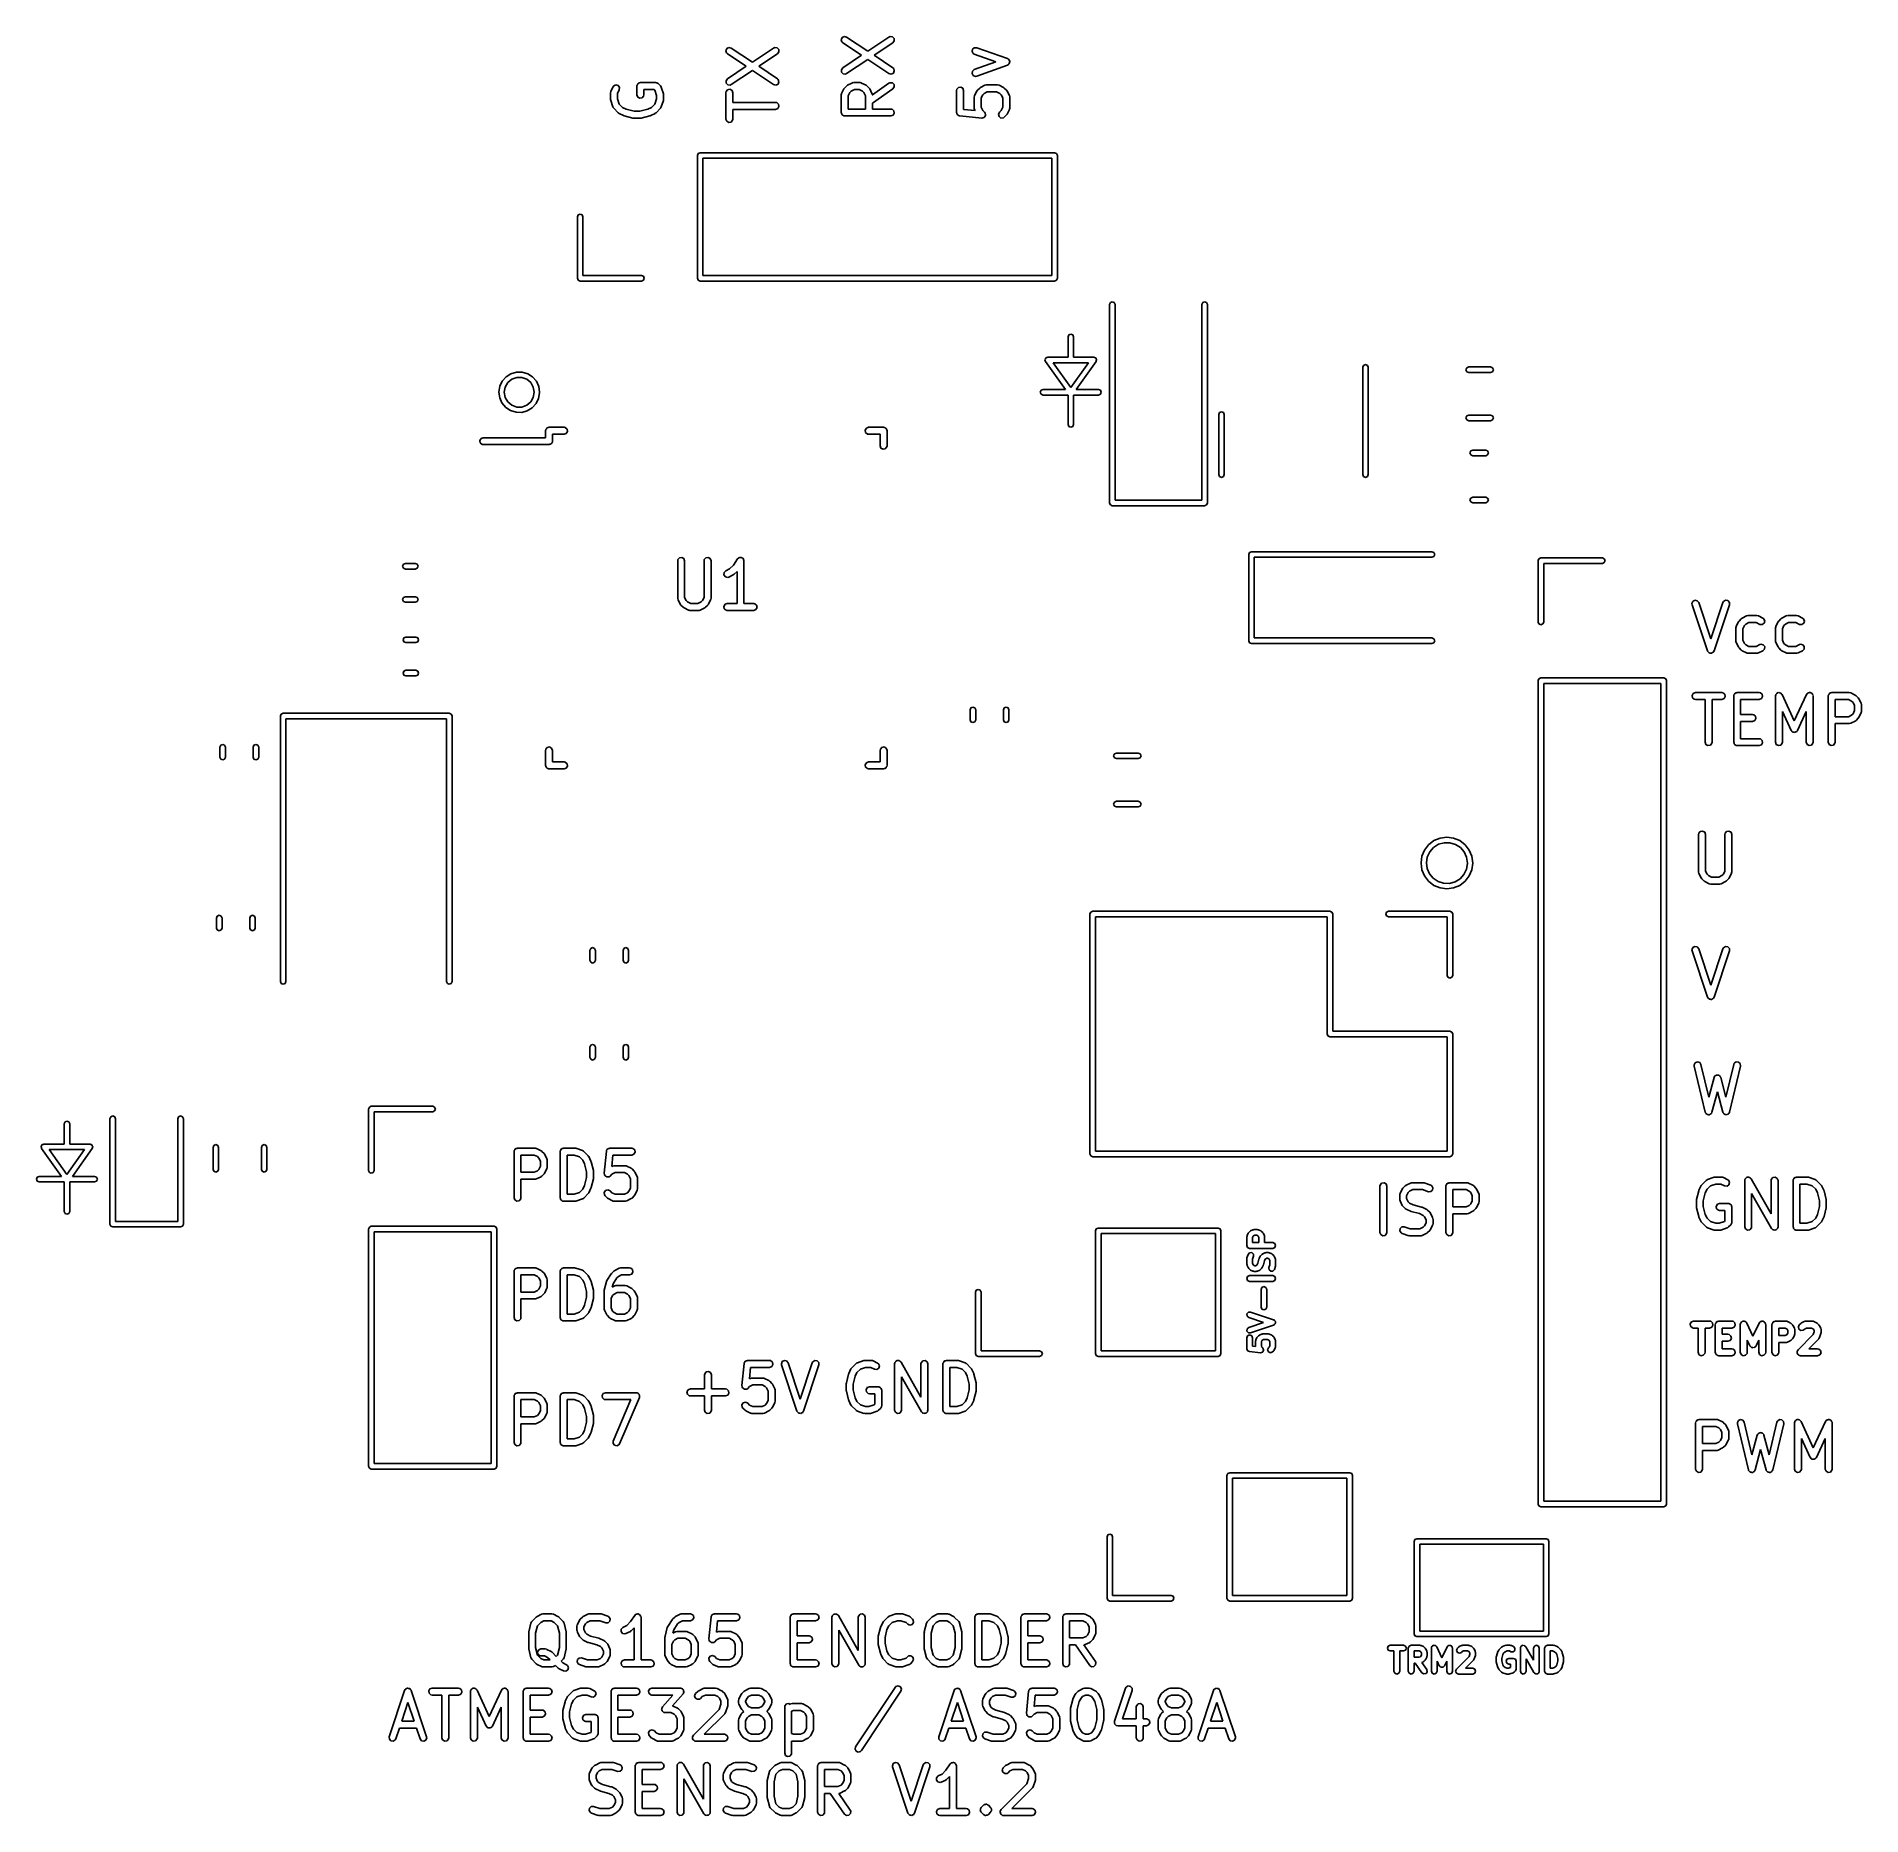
# Model space of a CAD drawing. Extents: x 127.9 to 167.5, y -121.6 to -83.1.
import ezdxf

# ---------------------------------------------------------------- set-up
doc = ezdxf.new("R2010")
doc.units = 0
doc.layers.add('BLACK', color=7, linetype='CONTINUOUS')

msp = doc.modelspace()

# ---------------------------------------------------------------- linework, layer by layer
at = {"layer": 'BLACK', "linetype": 'CONTINUOUS'}
for p, q in [((142.878, -83.3999), (142.898, -83.353)), ((142.892, -83.4492), (142.878, -83.3999)), ((142.898, -83.353), (142.944, -83.3302)), ((142.944, -83.3302), (142.994, -83.3424)), ((142.994, -83.3424), (143.452, -83.648)), ((143.452, -83.648), (143.911, -83.3424)), ((143.911, -83.3424), (143.935, -83.3319)), ((143.935, -83.3319), (143.986, -83.3375)), ((143.986, -83.3375), (144.021, -83.3746)), ((144.024, -83.4258), (143.994, -83.4672)), ((144.021, -83.3746), (144.024, -83.4258)), ((145.378, -83.1618), (145.398, -83.1149)), ((145.392, -83.2111), (145.378, -83.1618)), ((145.411, -83.2291), (145.392, -83.2111)), ((145.398, -83.1149), (145.444, -83.0921)), ((145.817, -83.5), (145.411, -83.2291)), ((145.444, -83.0921), (145.494, -83.1043)), ((145.494, -83.1043), (145.952, -83.4099)), ((145.952, -83.4099), (146.411, -83.1043)), ((146.494, -83.2291), (146.088, -83.5)), ((146.411, -83.1043), (146.435, -83.0938)), ((146.435, -83.0938), (146.486, -83.0994)), ((146.486, -83.0994), (146.521, -83.1365)), ((146.524, -83.1877), (146.494, -83.2291)), ((146.521, -83.1365), (146.524, -83.1877)), ((148.212, -83.4182), (148.221, -83.3677)), ((148.238, -83.4625), (148.212, -83.4182)), ((148.221, -83.3677), (148.26, -83.3344)), ((148.26, -83.3344), (148.311, -83.3341)), ((148.311, -83.3341), (148.978, -83.5722)), ((142.911, -83.4672), (142.892, -83.4492)), ((143.317, -83.7381), (142.911, -83.4672)), ((142.911, -84.009), (143.317, -83.7381)), ((143.452, -83.8282), (142.994, -84.1338)), ((143.911, -84.1338), (143.452, -83.8282)), ((143.994, -83.4672), (143.588, -83.7381)), ((143.588, -83.7381), (143.994, -84.009)), ((145.38, -83.8123), (145.411, -83.7709)), ((145.384, -83.8635), (145.38, -83.8123)), ((145.411, -83.7709), (145.817, -83.5)), ((145.952, -83.5901), (145.494, -83.8957)), ((146.411, -83.8957), (145.952, -83.5901)), ((146.088, -83.5), (146.494, -83.7709)), ((146.494, -83.7709), (146.513, -83.7889)), ((146.513, -83.7889), (146.527, -83.8382)), ((148.221, -83.8431), (148.26, -83.8103)), ((148.26, -83.4754), (148.238, -83.4625)), ((148.729, -83.6429), (148.26, -83.4754)), ((148.26, -83.8103), (148.729, -83.6429)), ((148.978, -83.7135), (148.311, -83.9516)), ((148.978, -83.5722), (149, -83.5851)), ((148.998, -83.6968), (148.978, -83.7132)), ((148.978, -83.7132), (148.978, -83.7132)), ((148.978, -83.7132), (148.978, -83.7135)), ((149.017, -83.6808), (148.998, -83.6968)), ((149, -83.5851), (149, -83.5855)), ((149, -83.5855), (149.001, -83.5857)), ((149.001, -83.5857), (149.013, -83.6076)), ((149.013, -83.6076), (149.026, -83.6294)), ((149.018, -83.68), (149.017, -83.6803)), ((149.017, -83.6803), (149.017, -83.6808)), ((149.022, -83.655), (149.018, -83.68)), ((149.026, -83.6303), (149.022, -83.655)), ((149.026, -83.6294), (149.026, -83.6299)), ((149.026, -83.6299), (149.026, -83.6303)), ((140.385, -84.276), (140.433, -84.1807)), ((140.433, -84.1807), (140.448, -84.1598)), ((140.448, -84.1598), (140.496, -84.1394)), ((140.496, -84.1394), (140.545, -84.1541)), ((140.545, -84.1541), (140.573, -84.1969)), ((140.573, -84.1969), (140.567, -84.2478)), ((140.949, -84.1667), (140.951, -84.1569)), ((140.949, -84.3571), (140.949, -84.1667)), ((140.95, -84.1536), (140.952, -84.1508)), ((140.951, -84.1569), (140.95, -84.1536)), ((140.952, -84.1508), (140.953, -84.141)), ((140.953, -84.141), (140.966, -84.1261)), ((140.966, -84.1261), (140.976, -84.1092)), ((140.976, -84.1092), (140.982, -84.1069)), ((140.982, -84.1069), (140.986, -84.1017)), ((140.986, -84.1017), (141.006, -84.0983)), ((141.006, -84.0983), (141.024, -84.0917)), ((141.024, -84.0917), (141.357, -84.0917)), ((141.357, -84.0917), (141.362, -84.0925)), ((141.362, -84.0925), (141.364, -84.092)), ((141.364, -84.092), (141.367, -84.0933)), ((141.367, -84.0933), (141.383, -84.0962)), ((141.383, -84.0962), (141.395, -84.1067)), ((141.395, -84.1067), (141.41, -84.1136)), ((141.41, -84.1136), (141.458, -84.1613)), ((141.458, -84.1613), (141.473, -84.1826)), ((141.473, -84.1826), (141.473, -84.1871)), ((141.473, -84.1871), (141.476, -84.1906)), ((141.476, -84.1906), (141.524, -84.3334)), ((142.88, -84.0504), (142.911, -84.009)), ((142.884, -84.1016), (142.88, -84.0504)), ((142.919, -84.1387), (142.884, -84.1016)), ((142.97, -84.1443), (142.919, -84.1387)), ((142.994, -84.1338), (142.97, -84.1443)), ((143.961, -84.146), (143.911, -84.1338)), ((144.007, -84.1232), (143.961, -84.146)), ((143.994, -84.009), (144.013, -84.027)), ((144.027, -84.0763), (144.007, -84.1232)), ((144.013, -84.027), (144.027, -84.0763)), ((145.419, -83.9006), (145.384, -83.8635)), ((145.47, -83.9062), (145.419, -83.9006)), ((145.433, -84.2284), (145.446, -84.2103)), ((145.446, -84.2103), (145.447, -84.2089)), ((145.447, -84.2089), (145.495, -84.1613)), ((145.494, -83.8957), (145.47, -83.9062)), ((145.495, -84.1613), (145.513, -84.1484)), ((145.513, -84.1484), (145.514, -84.1472)), ((145.514, -84.1472), (145.609, -84.0996)), ((145.609, -84.0996), (145.634, -84.0922)), ((145.634, -84.0922), (145.639, -84.0932)), ((145.639, -84.0932), (145.643, -84.0917)), ((145.643, -84.0917), (145.786, -84.0917)), ((145.786, -84.0917), (145.811, -84.0962)), ((145.811, -84.0962), (145.815, -84.0991)), ((145.815, -84.0991), (145.819, -84.0996)), ((145.819, -84.0996), (145.914, -84.1472)), ((145.914, -84.1472), (145.932, -84.1606)), ((145.932, -84.1606), (145.934, -84.1613)), ((145.934, -84.1613), (145.982, -84.2089)), ((145.982, -84.2089), (145.994, -84.2272)), ((146.051, -84.3562), (146.409, -84.1052)), ((146.409, -84.1052), (146.433, -84.0942)), ((146.461, -83.9079), (146.411, -83.8957)), ((146.433, -84.0942), (146.484, -84.0987)), ((146.507, -83.8851), (146.461, -83.9079)), ((146.484, -84.0987), (146.52, -84.135)), ((146.525, -84.1861), (146.495, -84.2281)), ((146.527, -83.8382), (146.507, -83.8851)), ((146.52, -84.135), (146.525, -84.1861)), ((147.882, -84.2362), (147.915, -84.1969)), ((147.915, -84.1969), (147.965, -84.188)), ((147.965, -84.188), (148.01, -84.2137)), ((148.01, -84.2137), (148.027, -84.2619)), ((148.212, -83.8935), (148.221, -83.8431)), ((148.237, -83.9381), (148.212, -83.8935)), ((148.285, -83.9559), (148.237, -83.9381)), ((148.311, -83.9516), (148.285, -83.9559)), ((148.328, -84.2565), (148.376, -84.2089)), ((148.376, -84.2089), (148.394, -84.196)), ((148.394, -84.196), (148.395, -84.1948)), ((148.395, -84.1948), (148.49, -84.1472)), ((148.49, -84.1472), (148.515, -84.1398)), ((148.515, -84.1398), (148.52, -84.1408)), ((148.52, -84.1408), (148.524, -84.1393)), ((148.524, -84.1393), (148.762, -84.1393)), ((148.762, -84.1393), (148.788, -84.1438)), ((148.788, -84.1438), (148.791, -84.1467)), ((148.791, -84.1467), (148.795, -84.1472)), ((148.795, -84.1472), (148.891, -84.1948)), ((148.891, -84.1948), (148.909, -84.2082)), ((148.909, -84.2082), (148.91, -84.2089)), ((148.91, -84.2089), (148.958, -84.2565)), ((140.377, -84.3095), (140.382, -84.2839)), ((140.377, -84.4524), (140.377, -84.3095)), ((140.378, -84.4539), (140.377, -84.4524)), ((140.381, -84.4761), (140.378, -84.4539)), ((140.429, -84.619), (140.381, -84.4761)), ((140.382, -84.2839), (140.385, -84.2804)), ((140.385, -84.2804), (140.385, -84.276)), ((140.432, -84.6225), (140.429, -84.619)), ((140.567, -84.2478), (140.527, -84.3272)), ((140.527, -84.3272), (140.527, -84.4402)), ((140.527, -84.4402), (140.566, -84.5547)), ((140.566, -84.5547), (140.64, -84.6288)), ((140.966, -84.4053), (140.949, -84.3571)), ((141.011, -84.431), (140.966, -84.4053)), ((141.061, -84.4221), (141.011, -84.431)), ((141.094, -84.3828), (141.061, -84.4221)), ((141.099, -84.3571), (141.094, -84.3828)), ((141.326, -84.2417), (141.099, -84.2417)), ((141.099, -84.2417), (141.099, -84.3571)), ((141.265, -84.6288), (141.339, -84.5547)), ((141.339, -84.2548), (141.326, -84.2417)), ((141.377, -84.3693), (141.339, -84.2548)), ((141.339, -84.5547), (141.377, -84.4402)), ((141.377, -84.4402), (141.377, -84.3693)), ((141.476, -84.619), (141.464, -84.6419)), ((141.524, -84.4761), (141.476, -84.619)), ((141.527, -84.4524), (141.523, -84.4745)), ((141.523, -84.4745), (141.524, -84.4761)), ((141.524, -84.3334), (141.527, -84.3556)), ((141.527, -84.3556), (141.527, -84.3571)), ((141.527, -84.3571), (141.527, -84.4524)), ((142.877, -84.3095), (142.882, -84.2839)), ((142.877, -84.8809), (142.877, -84.3095)), ((142.882, -84.2839), (142.915, -84.2446)), ((142.915, -84.2446), (142.965, -84.2357)), ((142.965, -84.2357), (143.01, -84.2613)), ((143.01, -84.2613), (143.027, -84.3095)), ((143.027, -84.3095), (143.027, -84.5202)), ((143.027, -84.5202), (143.952, -84.5202)), ((143.952, -84.5202), (143.978, -84.5248)), ((143.978, -84.5248), (144.017, -84.5577)), ((144.026, -84.6083), (144.001, -84.6527)), ((144.017, -84.5577), (144.026, -84.6083)), ((145.377, -84.3571), (145.382, -84.3315)), ((145.377, -84.7381), (145.377, -84.3571)), ((145.382, -84.3315), (145.385, -84.3281)), ((145.385, -84.3236), (145.433, -84.2284)), ((145.385, -84.3281), (145.385, -84.3236)), ((145.562, -84.3063), (145.527, -84.3748)), ((145.527, -84.3748), (145.527, -84.6631)), ((145.592, -84.2759), (145.562, -84.3063)), ((145.661, -84.2417), (145.592, -84.2759)), ((145.768, -84.2417), (145.661, -84.2417)), ((145.837, -84.2759), (145.768, -84.2417)), ((145.867, -84.3063), (145.837, -84.2759)), ((145.901, -84.3748), (145.867, -84.3063)), ((145.901, -84.6631), (145.901, -84.3748)), ((145.994, -84.2272), (145.996, -84.2284)), ((145.996, -84.2284), (146.043, -84.3236)), ((146.043, -84.3236), (146.051, -84.3486)), ((146.051, -84.3486), (146.05, -84.3529)), ((146.05, -84.3529), (146.051, -84.3562)), ((146.495, -84.2281), (146.051, -84.5391)), ((146.051, -84.5391), (146.051, -84.6631)), ((147.877, -84.2619), (147.882, -84.2362)), ((147.877, -84.7381), (147.877, -84.2619)), ((148.027, -84.2619), (148.027, -84.6702)), ((148.258, -84.4048), (148.263, -84.3791)), ((148.258, -84.6429), (148.258, -84.4048)), ((148.263, -84.3791), (148.266, -84.3757)), ((148.266, -84.3712), (148.314, -84.276)), ((148.266, -84.3757), (148.266, -84.3712)), ((148.314, -84.276), (148.327, -84.258)), ((148.327, -84.258), (148.328, -84.2565)), ((148.443, -84.3539), (148.408, -84.4225)), ((148.408, -84.4225), (148.408, -84.6252)), ((148.473, -84.3235), (148.443, -84.3539)), ((148.542, -84.2893), (148.473, -84.3235)), ((148.744, -84.2893), (148.542, -84.2893)), ((148.813, -84.3235), (148.744, -84.2893)), ((148.843, -84.3539), (148.813, -84.3235)), ((148.877, -84.4225), (148.843, -84.3539)), ((148.877, -84.6252), (148.877, -84.4225)), ((148.958, -84.2565), (148.971, -84.2749)), ((148.971, -84.2749), (148.972, -84.276)), ((148.972, -84.276), (149.019, -84.3712)), ((149.019, -84.3712), (149.027, -84.3962)), ((149.027, -84.3962), (149.026, -84.4005)), ((149.026, -84.4005), (149.027, -84.4048)), ((149.027, -84.4048), (149.027, -84.6429)), ((140.432, -84.6269), (140.432, -84.6225)), ((140.447, -84.6483), (140.432, -84.6269)), ((140.542, -84.7435), (140.447, -84.6483)), ((140.544, -84.7442), (140.542, -84.7435)), ((140.562, -84.7576), (140.544, -84.7442)), ((140.657, -84.8052), (140.562, -84.7576)), ((140.64, -84.6288), (140.717, -84.6673)), ((140.66, -84.8056), (140.657, -84.8052)), ((140.672, -84.8109), (140.66, -84.8056)), ((140.863, -84.8585), (140.672, -84.8109)), ((140.717, -84.6673), (140.89, -84.7107)), ((140.866, -84.8581), (140.863, -84.8585)), ((140.881, -84.8607), (140.866, -84.8581)), ((141.024, -84.8607), (140.881, -84.8607)), ((140.89, -84.7107), (141.015, -84.7107)), ((141.015, -84.7107), (141.188, -84.6673)), ((141.027, -84.8595), (141.024, -84.8607)), ((141.042, -84.8585), (141.027, -84.8595)), ((141.232, -84.8109), (141.042, -84.8585)), ((141.188, -84.6673), (141.265, -84.6288)), ((141.235, -84.8089), (141.232, -84.8109)), ((141.248, -84.8052), (141.235, -84.8089)), ((141.343, -84.7576), (141.248, -84.8052)), ((141.344, -84.7564), (141.343, -84.7576)), ((141.363, -84.7435), (141.344, -84.7564)), ((141.458, -84.6483), (141.363, -84.7435)), ((141.46, -84.6442), (141.458, -84.6483)), ((141.464, -84.6419), (141.46, -84.6442)), ((142.895, -84.9292), (142.877, -84.8809)), ((142.939, -84.9548), (142.895, -84.9292)), ((142.99, -84.9459), (142.939, -84.9548)), ((143.023, -84.9066), (142.99, -84.9459)), ((143.027, -84.8809), (143.023, -84.9066)), ((143.952, -84.6702), (143.027, -84.6702)), ((143.027, -84.6702), (143.027, -84.8809)), ((144.001, -84.6527), (143.952, -84.6702)), ((145.384, -84.7564), (145.377, -84.7381)), ((145.387, -84.7756), (145.384, -84.7564)), ((145.393, -84.7799), (145.387, -84.7756)), ((145.395, -84.7863), (145.393, -84.7799)), ((145.412, -84.7961), (145.395, -84.7863)), ((145.427, -84.8086), (145.412, -84.7961)), ((145.436, -84.8103), (145.427, -84.8086)), ((145.439, -84.812), (145.436, -84.8103)), ((145.443, -84.8114), (145.439, -84.812)), ((145.452, -84.8131), (145.443, -84.8114)), ((146.452, -84.8131), (145.452, -84.8131)), ((145.527, -84.6631), (145.901, -84.6631)), ((146.051, -84.6631), (146.452, -84.6631)), ((146.452, -84.6631), (146.478, -84.6676)), ((146.501, -84.7956), (146.452, -84.8131)), ((146.478, -84.6676), (146.517, -84.7006)), ((146.526, -84.7511), (146.501, -84.7956)), ((146.517, -84.7006), (146.526, -84.7511)), ((147.883, -84.7531), (147.877, -84.7381)), ((147.884, -84.7689), (147.883, -84.7531)), ((147.891, -84.7764), (147.884, -84.7689)), ((147.895, -84.7863), (147.891, -84.7764)), ((147.909, -84.7943), (147.895, -84.7863)), ((147.92, -84.8057), (147.909, -84.7943)), ((147.937, -84.8104), (147.92, -84.8057)), ((147.939, -84.812), (147.937, -84.8104)), ((147.941, -84.8116), (147.939, -84.812)), ((147.945, -84.8127), (147.941, -84.8116)), ((148.421, -84.8603), (147.945, -84.8127)), ((148.027, -84.6702), (148.276, -84.695)), ((148.26, -84.6471), (148.258, -84.6429)), ((148.259, -84.6514), (148.26, -84.6471)), ((148.266, -84.6764), (148.259, -84.6514)), ((148.276, -84.695), (148.266, -84.6764)), ((148.408, -84.6252), (148.443, -84.6937)), ((148.422, -84.8602), (148.421, -84.8603)), ((148.446, -84.8539), (148.422, -84.8604)), ((148.422, -84.8604), (148.422, -84.8602)), ((148.443, -84.6937), (148.482, -84.7327)), ((148.471, -84.8477), (148.446, -84.8539)), ((148.472, -84.8471), (148.471, -84.8473)), ((148.471, -84.8473), (148.471, -84.8477)), ((148.486, -84.8265), (148.472, -84.8471)), ((148.482, -84.7327), (148.497, -84.754)), ((148.501, -84.806), (148.486, -84.8265)), ((148.497, -84.754), (148.497, -84.7545)), ((148.497, -84.7545), (148.497, -84.7549)), ((148.497, -84.7549), (148.499, -84.7799)), ((148.499, -84.7799), (148.501, -84.8051)), ((148.501, -84.8051), (148.501, -84.8055)), ((148.501, -84.8055), (148.501, -84.806)), ((148.782, -84.7792), (148.804, -84.7327)), ((148.796, -84.8287), (148.782, -84.7792)), ((148.838, -84.8582), (148.796, -84.8287)), ((148.804, -84.7327), (148.843, -84.6937)), ((148.889, -84.8537), (148.838, -84.8582)), ((148.843, -84.6937), (148.877, -84.6252)), ((148.91, -84.8387), (148.889, -84.8537)), ((148.958, -84.7911), (148.91, -84.8387)), ((148.972, -84.7716), (148.958, -84.7896)), ((148.958, -84.7896), (148.958, -84.7911)), ((149.019, -84.6764), (148.972, -84.7716)), ((149.02, -84.6719), (149.019, -84.6764)), ((149.023, -84.6685), (149.02, -84.6719)), ((149.027, -84.6429), (149.023, -84.6685)), ((142.26, -85.67), (142.278, -85.6276)), ((142.26, -88.33), (142.26, -85.67)), ((142.278, -85.6276), (142.32, -85.61)), ((142.32, -85.61), (150, -85.61)), ((142.38, -85.73), (142.38, -88.27)), ((149.94, -85.73), (142.38, -85.73)), ((149.94, -88.27), (149.94, -85.73)), ((150, -85.61), (150.042, -85.6276)), ((150.042, -85.6276), (150.06, -85.67)), ((150.06, -85.67), (150.06, -88.33)), ((139.66, -87), (139.678, -86.9576)), ((139.678, -86.9576), (139.72, -86.94)), ((139.72, -86.94), (139.762, -86.9576)), ((139.762, -86.9576), (139.78, -87)), ((139.66, -88.33), (139.66, -87)), ((139.78, -87), (139.78, -88.27)), ((139.678, -88.3724), (139.66, -88.33)), ((139.72, -88.39), (139.678, -88.3724)), ((141.05, -88.39), (139.72, -88.39)), ((139.78, -88.27), (141.05, -88.27)), ((141.05, -88.27), (141.092, -88.2876)), ((141.092, -88.3724), (141.05, -88.39)), ((141.092, -88.2876), (141.11, -88.33)), ((141.11, -88.33), (141.092, -88.3724)), ((142.278, -88.3724), (142.26, -88.33)), ((142.32, -88.39), (142.278, -88.3724)), ((150, -88.39), (142.32, -88.39)), ((142.38, -88.27), (149.94, -88.27)), ((150.042, -88.3724), (150, -88.39)), ((150.06, -88.33), (150.042, -88.3724)), ((151.19, -88.9), (151.208, -88.8576)), ((151.19, -93.2), (151.19, -88.9)), ((151.208, -88.8576), (151.25, -88.84)), ((151.25, -88.84), (151.292, -88.8576)), ((151.292, -88.8576), (151.31, -88.9)), ((151.31, -88.9), (151.31, -93.14)), ((153.19, -88.9), (153.208, -88.8576)), ((153.19, -93.14), (153.19, -88.9)), ((153.208, -88.8576), (153.25, -88.84)), ((153.25, -88.84), (153.292, -88.8576)), ((153.292, -88.8576), (153.31, -88.9)), ((153.31, -88.9), (153.31, -93.2)), ((150.29, -89.6), (150.308, -89.5576)), ((150.29, -90.04), (150.29, -89.6)), ((150.308, -89.5576), (150.35, -89.54)), ((150.35, -89.54), (150.392, -89.5576)), ((150.392, -89.5576), (150.41, -89.6)), ((150.41, -89.6), (150.41, -90.04)), ((149.79, -90.1), (149.792, -90.0952)), ((149.797, -90.117), (149.79, -90.1)), ((149.791, -90.0901), (149.801, -90.0745)), ((149.792, -90.0952), (149.791, -90.0901)), ((149.801, -90.1349), (149.797, -90.117)), ((149.801, -90.0745), (149.808, -90.0576)), ((150.233, -90.74), (149.801, -90.1349)), ((149.808, -90.0576), (149.812, -90.0556)), ((149.812, -90.0556), (149.815, -90.0512)), ((149.815, -90.0512), (149.833, -90.047)), ((149.833, -90.047), (149.85, -90.04)), ((149.85, -90.04), (150.29, -90.04)), ((150.41, -90.04), (150.85, -90.04)), ((150.899, -90.1349), (150.467, -90.74)), ((150.85, -90.04), (150.867, -90.047)), ((150.867, -90.047), (150.885, -90.0512)), ((150.885, -90.0512), (150.888, -90.0556)), ((150.888, -90.0556), (150.892, -90.0576)), ((150.892, -90.0576), (150.899, -90.0745)), ((150.899, -90.0745), (150.909, -90.0901)), ((150.903, -90.117), (150.899, -90.1349)), ((150.91, -90.1), (150.903, -90.117)), ((150.909, -90.0901), (150.908, -90.0952)), ((150.908, -90.0952), (150.91, -90.1)), ((138.032, -90.5584), (138.115, -90.4649)), ((138.115, -90.4649), (138.22, -90.3984)), ((138.238, -90.5186), (138.151, -90.5911)), ((138.22, -90.3984), (138.34, -90.3641)), ((138.344, -90.48), (138.238, -90.5186)), ((138.34, -90.3641), (138.465, -90.3648)), ((138.456, -90.48), (138.344, -90.48)), ((138.562, -90.5186), (138.456, -90.48)), ((138.465, -90.3648), (138.585, -90.4006)), ((138.649, -90.5911), (138.562, -90.5186)), ((138.585, -90.4006), (138.689, -90.4684)), ((138.689, -90.4684), (138.771, -90.5629)), ((150.733, -90.16), (149.967, -90.16)), ((149.967, -90.16), (150.35, -90.6968)), ((150.35, -90.6968), (150.733, -90.16)), ((156.675, -90.2594), (156.692, -90.217)), ((156.675, -92.5844), (156.675, -90.2594)), ((156.692, -90.217), (156.735, -90.1994)), ((156.735, -90.1994), (156.777, -90.217)), ((156.777, -90.217), (156.795, -90.2594)), ((156.795, -90.2594), (156.795, -92.5844)), ((158.913, -90.3119), (158.93, -90.2695)), ((158.93, -90.3543), (158.913, -90.3119)), ((158.93, -90.2695), (158.973, -90.2519)), ((158.973, -90.3719), (158.93, -90.3543)), ((158.973, -90.2519), (159.447, -90.2519)), ((159.447, -90.3719), (158.973, -90.3719)), ((159.447, -90.2519), (159.489, -90.2695)), ((159.489, -90.3543), (159.447, -90.3719)), ((159.489, -90.2695), (159.507, -90.3119)), ((159.507, -90.3119), (159.489, -90.3543)), ((137.96, -90.7946), (137.979, -90.6714)), ((137.961, -90.8), (137.96, -90.7946)), ((137.976, -90.9183), (137.961, -90.8)), ((138.026, -91.0325), (137.976, -90.9183)), ((137.979, -90.6714), (138.032, -90.5584)), ((138.095, -90.6889), (138.075, -90.8)), ((138.075, -90.8), (138.095, -90.9111)), ((138.151, -90.5911), (138.095, -90.6889)), ((138.095, -90.9111), (138.151, -91.0089)), ((138.705, -90.6889), (138.649, -90.5911)), ((138.649, -91.0089), (138.705, -90.9111)), ((138.725, -90.8), (138.705, -90.6889)), ((138.705, -90.9111), (138.725, -90.8)), ((138.819, -90.9338), (138.765, -91.046)), ((138.771, -90.5629), (138.822, -90.6765)), ((138.84, -90.8107), (138.819, -90.9338)), ((138.822, -90.6765), (138.84, -90.8)), ((138.84, -90.8), (138.84, -90.8107)), ((149.69, -90.8), (149.708, -90.7576)), ((149.708, -90.8424), (149.69, -90.8)), ((149.708, -90.7576), (149.75, -90.74)), ((149.75, -90.86), (149.708, -90.8424)), ((149.75, -90.74), (150.233, -90.74)), ((150.29, -90.86), (149.75, -90.86)), ((150.29, -91.5), (150.29, -90.86)), ((150.95, -90.86), (150.41, -90.86)), ((150.41, -90.86), (150.41, -91.5)), ((150.467, -90.74), (150.95, -90.74)), ((150.95, -90.74), (150.992, -90.7576)), ((150.992, -90.8424), (150.95, -90.86)), ((150.992, -90.7576), (151.01, -90.8)), ((151.01, -90.8), (150.992, -90.8424)), ((138.107, -91.128), (138.026, -91.0325)), ((138.211, -91.1971), (138.107, -91.128)), ((138.151, -91.0089), (138.238, -91.0814)), ((138.33, -91.2343), (138.211, -91.1971)), ((138.238, -91.0814), (138.344, -91.12)), ((138.454, -91.2366), (138.33, -91.2343)), ((138.344, -91.12), (138.456, -91.12)), ((138.575, -91.2038), (138.454, -91.2366)), ((138.456, -91.12), (138.562, -91.0814)), ((138.562, -91.0814), (138.649, -91.0089)), ((138.681, -91.1385), (138.575, -91.2038)), ((138.765, -91.046), (138.681, -91.1385)), ((153.555, -91.2844), (153.572, -91.242)), ((153.555, -92.5844), (153.555, -91.2844)), ((153.572, -91.242), (153.615, -91.2244)), ((153.615, -91.2244), (153.657, -91.242)), ((153.657, -91.242), (153.675, -91.2844)), ((153.675, -91.2844), (153.675, -92.5844)), ((158.913, -91.3569), (158.93, -91.3145)), ((158.93, -91.3145), (158.973, -91.2969)), ((158.973, -91.2969), (159.447, -91.2969)), ((159.447, -91.2969), (159.489, -91.3145)), ((159.489, -91.3145), (159.507, -91.3569)), ((138.97, -91.635), (138.972, -91.6253)), ((138.97, -91.785), (138.97, -91.635)), ((138.971, -91.622), (138.973, -91.6191)), ((138.972, -91.6253), (138.971, -91.622)), ((138.973, -91.6191), (138.975, -91.6093)), ((138.975, -91.6093), (138.987, -91.5944)), ((138.987, -91.5944), (138.997, -91.5775)), ((138.997, -91.5775), (139.003, -91.5752)), ((139.003, -91.5752), (139.007, -91.57)), ((139.007, -91.57), (139.027, -91.5667)), ((139.027, -91.5667), (139.045, -91.56)), ((139.045, -91.56), (139.37, -91.56)), ((139.37, -91.71), (139.12, -91.71)), ((139.12, -91.71), (139.12, -91.86)), ((139.37, -91.56), (139.396, -91.5645)), ((139.418, -91.6925), (139.37, -91.71)), ((139.396, -91.5645), (139.435, -91.5975)), ((139.444, -91.648), (139.418, -91.6925)), ((139.435, -91.5975), (139.444, -91.648)), ((145.896, -91.622), (145.922, -91.5775)), ((145.905, -91.6725), (145.896, -91.622)), ((145.944, -91.7055), (145.905, -91.6725)), ((145.922, -91.5775), (145.97, -91.56)), ((145.97, -91.71), (145.944, -91.7055)), ((145.97, -91.56), (146.295, -91.56)), ((146.22, -91.71), (145.97, -91.71)), ((146.22, -91.96), (146.22, -91.71)), ((146.295, -91.56), (146.305, -91.5617)), ((146.305, -91.5617), (146.308, -91.5611)), ((146.308, -91.5611), (146.311, -91.5628)), ((146.311, -91.5628), (146.321, -91.5645)), ((146.321, -91.5645), (146.336, -91.577)), ((146.336, -91.577), (146.352, -91.5868)), ((146.352, -91.5868), (146.355, -91.5931)), ((146.355, -91.5931), (146.36, -91.5975)), ((146.36, -91.5975), (146.363, -91.6167)), ((146.363, -91.6167), (146.37, -91.635)), ((146.37, -91.635), (146.37, -91.96)), ((150.308, -91.5424), (150.29, -91.5)), ((150.35, -91.56), (150.308, -91.5424)), ((150.392, -91.5424), (150.35, -91.56)), ((150.41, -91.5), (150.392, -91.5424)), ((158.93, -91.3993), (158.913, -91.3569)), ((158.973, -91.4169), (158.93, -91.3993)), ((159.447, -91.4169), (158.973, -91.4169)), ((159.489, -91.3993), (159.447, -91.4169)), ((159.507, -91.3569), (159.489, -91.3993)), ((137.546, -91.847), (137.572, -91.8025)), ((137.555, -91.8975), (137.546, -91.847)), ((137.594, -91.9305), (137.555, -91.8975)), ((137.572, -91.8025), (137.62, -91.785)), ((137.62, -91.935), (137.594, -91.9305)), ((137.62, -91.785), (138.97, -91.785)), ((139.045, -91.935), (137.62, -91.935)), ((139.063, -91.9283), (139.045, -91.935)), ((139.082, -91.925), (139.063, -91.9283)), ((139.087, -91.9198), (139.082, -91.925)), ((139.093, -91.9175), (139.087, -91.9198)), ((139.103, -91.9006), (139.093, -91.9175)), ((139.115, -91.8857), (139.103, -91.9006)), ((139.117, -91.8759), (139.115, -91.8857)), ((139.119, -91.873), (139.117, -91.8759)), ((139.12, -91.86), (139.118, -91.8697)), ((139.118, -91.8697), (139.119, -91.873)), ((146.238, -92.0082), (146.22, -91.96)), ((146.282, -92.0339), (146.238, -92.0082)), ((146.332, -92.025), (146.282, -92.0339)), ((146.365, -91.9857), (146.332, -92.025)), ((146.37, -91.96), (146.365, -91.9857)), ((158.999, -92.1144), (159.017, -92.072)), ((159.017, -92.1568), (158.999, -92.1144)), ((159.017, -92.072), (159.059, -92.0544)), ((159.059, -92.0544), (159.34, -92.0544)), ((159.34, -92.0544), (159.383, -92.072)), ((159.383, -92.072), (159.4, -92.1144)), ((159.4, -92.1144), (159.383, -92.1568)), ((159.059, -92.1744), (159.017, -92.1568)), ((159.34, -92.1744), (159.059, -92.1744)), ((159.383, -92.1568), (159.34, -92.1744)), ((153.572, -92.6268), (153.555, -92.5844)), ((153.615, -92.6444), (153.572, -92.6268)), ((153.657, -92.6268), (153.615, -92.6444)), ((153.675, -92.5844), (153.657, -92.6268)), ((156.692, -92.6268), (156.675, -92.5844)), ((156.735, -92.6444), (156.692, -92.6268)), ((156.777, -92.6268), (156.735, -92.6444)), ((156.795, -92.5844), (156.777, -92.6268)), ((151.208, -93.2424), (151.19, -93.2)), ((151.25, -93.26), (151.208, -93.2424)), ((153.25, -93.26), (151.25, -93.26)), ((151.31, -93.14), (153.19, -93.14)), ((153.292, -93.2424), (153.25, -93.26)), ((153.31, -93.2), (153.292, -93.2424)), ((158.999, -93.1344), (159.017, -93.092)), ((159.017, -93.1768), (158.999, -93.1344)), ((159.017, -93.092), (159.059, -93.0744)), ((159.059, -93.1944), (159.017, -93.1768)), ((159.059, -93.0744), (159.34, -93.0744)), ((159.34, -93.1944), (159.059, -93.1944)), ((159.34, -93.0744), (159.383, -93.092)), ((159.383, -93.1768), (159.34, -93.1944)), ((159.383, -93.092), (159.4, -93.1344)), ((159.4, -93.1344), (159.383, -93.1768)), ((141.833, -94.4524), (141.838, -94.4267)), ((141.833, -95.2619), (141.833, -94.4524)), ((141.838, -94.4267), (141.871, -94.3874)), ((141.871, -94.3874), (141.921, -94.3785)), ((141.921, -94.3785), (141.966, -94.4042)), ((141.966, -94.4042), (141.983, -94.4524)), ((141.983, -94.4524), (141.983, -95.2442)), ((142.405, -94.4524), (142.409, -94.4267)), ((142.405, -95.2442), (142.405, -94.4524)), ((142.409, -94.4267), (142.442, -94.3874)), ((142.442, -94.3874), (142.493, -94.3785)), ((142.493, -94.3785), (142.537, -94.4042)), ((142.537, -94.4042), (142.555, -94.4524)), ((142.555, -94.4524), (142.555, -95.2619)), ((143.04, -94.5475), (143.131, -94.4108)), ((143.131, -94.4108), (143.149, -94.3919)), ((143.149, -94.3919), (143.154, -94.3907)), ((143.154, -94.3907), (143.156, -94.3874)), ((143.156, -94.3874), (143.178, -94.3836)), ((143.178, -94.3836), (143.199, -94.3775)), ((143.199, -94.3775), (143.203, -94.3793)), ((143.203, -94.3793), (143.207, -94.3785)), ((143.207, -94.3785), (143.226, -94.3894)), ((143.226, -94.3894), (143.246, -94.3981)), ((143.246, -94.3981), (143.248, -94.402)), ((143.248, -94.402), (143.251, -94.4042)), ((143.251, -94.4042), (143.259, -94.4246)), ((143.259, -94.4246), (143.268, -94.4441)), ((143.268, -94.4441), (143.267, -94.4483)), ((143.267, -94.4483), (143.269, -94.4524)), ((143.269, -94.4524), (143.269, -95.3774)), ((154.205, -94.3144), (154.222, -94.272)), ((154.205, -96.1844), (154.205, -94.3144)), ((154.222, -94.272), (154.265, -94.2544)), ((154.265, -94.2544), (158.175, -94.2544)), ((158.175, -94.3744), (154.325, -94.3744)), ((154.325, -94.3744), (154.325, -96.1244)), ((158.175, -94.2544), (158.217, -94.272)), ((158.217, -94.3568), (158.175, -94.3744)), ((158.217, -94.272), (158.235, -94.3144)), ((158.235, -94.3144), (158.217, -94.3568)), ((160.478, -94.4486), (160.495, -94.4061)), ((160.478, -95.7786), (160.478, -94.4486)), ((160.495, -94.4061), (160.538, -94.3886)), ((160.538, -94.3886), (161.868, -94.3886)), ((161.868, -94.3886), (161.91, -94.4061)), ((161.91, -94.491), (161.868, -94.5086)), ((161.91, -94.4061), (161.928, -94.4486)), ((161.928, -94.4486), (161.91, -94.491)), ((135.872, -94.57), (135.89, -94.5276)), ((135.89, -94.6124), (135.872, -94.57)), ((135.89, -94.5276), (135.932, -94.51)), ((135.932, -94.63), (135.89, -94.6124)), ((135.932, -94.51), (136.148, -94.51)), ((136.148, -94.63), (135.932, -94.63)), ((136.148, -94.51), (136.19, -94.5276)), ((136.19, -94.6124), (136.148, -94.63)), ((136.19, -94.5276), (136.208, -94.57)), ((136.208, -94.57), (136.19, -94.6124)), ((142.836, -94.7595), (142.839, -94.7083)), ((142.867, -94.8007), (142.836, -94.7595)), ((142.839, -94.7083), (142.875, -94.671)), ((142.917, -94.8126), (142.867, -94.8007)), ((142.875, -94.671), (142.959, -94.6288)), ((142.942, -94.8052), (142.917, -94.8126)), ((143.037, -94.7576), (142.942, -94.8052)), ((142.959, -94.6288), (143.04, -94.5475)), ((143.038, -94.7564), (143.037, -94.7576)), ((143.056, -94.7435), (143.038, -94.7564)), ((143.119, -94.6811), (143.056, -94.7435)), ((143.119, -95.3774), (143.119, -94.6811)), ((161.868, -94.5086), (160.598, -94.5086)), ((160.598, -94.5086), (160.598, -95.7786)), ((135.872, -95.29), (135.89, -95.2476)), ((135.89, -95.3324), (135.872, -95.29)), ((135.89, -95.2476), (135.932, -95.23)), ((135.932, -95.23), (136.148, -95.23)), ((136.148, -95.23), (136.19, -95.2476)), ((136.19, -95.2476), (136.208, -95.29)), ((136.208, -95.29), (136.19, -95.3324)), ((141.835, -95.2661), (141.833, -95.2619)), ((141.834, -95.2705), (141.835, -95.2661)), ((141.841, -95.2954), (141.834, -95.2705)), ((141.889, -95.3907), (141.841, -95.2954)), ((141.983, -95.2442), (142.017, -95.3127)), ((142.37, -95.3127), (142.405, -95.2442)), ((142.547, -95.2954), (142.499, -95.3907)), ((142.55, -95.2876), (142.547, -95.291)), ((142.547, -95.291), (142.547, -95.2954)), ((142.555, -95.2619), (142.55, -95.2876)), ((135.932, -95.35), (135.89, -95.3324)), ((136.148, -95.35), (135.932, -95.35)), ((136.19, -95.3324), (136.148, -95.35)), ((141.89, -95.3918), (141.889, -95.3907)), ((141.903, -95.4102), (141.89, -95.3918)), ((141.95, -95.4578), (141.903, -95.4102)), ((141.952, -95.4585), (141.95, -95.4578)), ((141.97, -95.4718), (141.952, -95.4585)), ((142.065, -95.5195), (141.97, -95.4718)), ((142.017, -95.3127), (142.048, -95.3431)), ((142.048, -95.3431), (142.116, -95.3774)), ((142.069, -95.52), (142.065, -95.5195)), ((142.073, -95.5229), (142.069, -95.52)), ((142.099, -95.5274), (142.073, -95.5229)), ((142.289, -95.5274), (142.099, -95.5274)), ((142.116, -95.3774), (142.271, -95.3774)), ((142.271, -95.3774), (142.34, -95.3431)), ((142.293, -95.5258), (142.289, -95.5274)), ((142.298, -95.5269), (142.293, -95.5258)), ((142.323, -95.5195), (142.298, -95.5269)), ((142.418, -95.4718), (142.323, -95.5195)), ((142.34, -95.3431), (142.37, -95.3127)), ((142.419, -95.4707), (142.418, -95.4718)), ((142.437, -95.4578), (142.419, -95.4707)), ((142.485, -95.4102), (142.437, -95.4578)), ((142.486, -95.4087), (142.485, -95.4102)), ((142.499, -95.3907), (142.486, -95.4087)), ((142.834, -95.4394), (142.86, -95.3949)), ((142.843, -95.4899), (142.834, -95.4394)), ((142.882, -95.5229), (142.843, -95.4899)), ((142.86, -95.3949), (142.908, -95.3774)), ((142.908, -95.5274), (142.882, -95.5229)), ((142.908, -95.3774), (143.119, -95.3774)), ((143.48, -95.5274), (142.908, -95.5274)), ((143.269, -95.3774), (143.48, -95.3774)), ((143.48, -95.3774), (143.505, -95.3819)), ((143.528, -95.5098), (143.48, -95.5274)), ((143.505, -95.3819), (143.544, -95.4149)), ((143.553, -95.4654), (143.528, -95.5098)), ((143.544, -95.4149), (143.553, -95.4654)), ((163.81, -95.3789), (163.828, -95.3312)), ((163.813, -95.4047), (163.81, -95.3789)), ((164.147, -96.4047), (163.813, -95.4047)), ((163.828, -95.3312), (163.874, -95.3068)), ((163.874, -95.3068), (163.924, -95.317)), ((163.924, -95.317), (163.956, -95.3572)), ((163.956, -95.3572), (164.218, -96.1438)), ((164.218, -96.1438), (164.48, -95.3572)), ((164.622, -95.4047), (164.289, -96.4047)), ((164.48, -95.3572), (164.492, -95.3343)), ((164.492, -95.3343), (164.536, -95.3075)), ((164.536, -95.3075), (164.587, -95.315)), ((164.587, -95.315), (164.621, -95.3534)), ((164.621, -95.3534), (164.622, -95.4047)), ((164.899, -95.6948), (164.994, -95.6472)), ((164.994, -95.6472), (165.019, -95.6398)), ((165.019, -95.6398), (165.023, -95.6408)), ((165.023, -95.6408), (165.027, -95.6393)), ((165.027, -95.6393), (165.218, -95.6393)), ((165.218, -95.6393), (165.244, -95.6438)), ((165.244, -95.6438), (165.247, -95.6467)), ((165.247, -95.6467), (165.251, -95.6472)), ((165.251, -95.6472), (165.347, -95.6948)), ((165.756, -95.6948), (165.851, -95.6472)), ((165.851, -95.6472), (165.876, -95.6398)), ((165.876, -95.6398), (165.88, -95.6408)), ((165.88, -95.6408), (165.885, -95.6393)), ((165.885, -95.6393), (166.075, -95.6393)), ((166.075, -95.6393), (166.101, -95.6438)), ((166.101, -95.6438), (166.104, -95.6467)), ((166.104, -95.6467), (166.109, -95.6472)), ((166.109, -95.6472), (166.204, -95.6948)), ((160.495, -95.821), (160.478, -95.7786)), ((160.538, -95.8386), (160.495, -95.821)), ((160.58, -95.821), (160.538, -95.8386)), ((160.598, -95.7786), (160.58, -95.821)), ((164.762, -95.9048), (164.766, -95.8791)), ((164.762, -96.1905), (164.762, -95.9048)), ((164.766, -95.8791), (164.769, -95.8757)), ((164.769, -95.8757), (164.77, -95.8712)), ((164.77, -95.8712), (164.817, -95.776)), ((164.817, -95.776), (164.831, -95.758)), ((164.831, -95.7565), (164.879, -95.7089)), ((164.831, -95.758), (164.831, -95.7565)), ((164.879, -95.7089), (164.897, -95.696)), ((164.897, -95.696), (164.899, -95.6948)), ((164.946, -95.8539), (164.912, -95.9225)), ((164.912, -95.9225), (164.912, -96.1728)), ((164.977, -95.8235), (164.946, -95.8539)), ((165.045, -95.7893), (164.977, -95.8235)), ((165.2, -95.7893), (165.045, -95.7893)), ((165.28, -95.829), (165.2, -95.7893)), ((165.331, -95.8348), (165.28, -95.829)), ((165.373, -95.8066), (165.331, -95.8348)), ((165.347, -95.6948), (165.368, -95.7103)), ((165.368, -95.7103), (165.388, -95.7574)), ((165.388, -95.7574), (165.373, -95.8066)), ((165.619, -95.9048), (165.624, -95.8791)), ((165.619, -96.1905), (165.619, -95.9048)), ((165.624, -95.8791), (165.626, -95.8757)), ((165.626, -95.8757), (165.627, -95.8712)), ((165.627, -95.8712), (165.675, -95.776)), ((165.675, -95.776), (165.688, -95.758)), ((165.688, -95.758), (165.689, -95.7565)), ((165.689, -95.7565), (165.736, -95.7089)), ((165.736, -95.7089), (165.755, -95.696)), ((165.755, -95.696), (165.756, -95.6948)), ((165.803, -95.8539), (165.769, -95.9225)), ((165.769, -95.9225), (165.769, -96.1728)), ((165.834, -95.8235), (165.803, -95.8539)), ((165.902, -95.7893), (165.834, -95.8235)), ((166.057, -95.7893), (165.902, -95.7893)), ((166.137, -95.829), (166.057, -95.7893)), ((166.188, -95.8348), (166.137, -95.829)), ((166.23, -95.8066), (166.188, -95.8348)), ((166.204, -95.6948), (166.225, -95.7103)), ((166.225, -95.7103), (166.245, -95.7574)), ((166.245, -95.7574), (166.23, -95.8066)), ((135.882, -96.165), (135.9, -96.1226)), ((135.9, -96.2074), (135.882, -96.165)), ((135.9, -96.1226), (135.942, -96.105)), ((135.942, -96.225), (135.9, -96.2074)), ((135.942, -96.105), (136.158, -96.105)), ((136.158, -96.225), (135.942, -96.225)), ((136.158, -96.105), (136.2, -96.1226)), ((136.2, -96.2074), (136.158, -96.225)), ((136.2, -96.1226), (136.218, -96.165)), ((136.218, -96.165), (136.2, -96.2074)), ((154.222, -96.2268), (154.205, -96.1844)), ((154.265, -96.2444), (154.222, -96.2268)), ((158.175, -96.2444), (154.265, -96.2444)), ((154.325, -96.1244), (158.175, -96.1244)), ((158.175, -96.1244), (158.217, -96.142)), ((158.217, -96.2268), (158.175, -96.2444)), ((158.217, -96.142), (158.235, -96.1844)), ((158.235, -96.1844), (158.217, -96.2268)), ((164.148, -96.4064), (164.147, -96.4047)), ((164.148, -96.4085), (164.148, -96.4064)), ((164.164, -96.4263), (164.148, -96.4085)), ((164.179, -96.4449), (164.164, -96.4263)), ((164.181, -96.4453), (164.179, -96.4449)), ((164.182, -96.4469), (164.181, -96.4453)), ((164.206, -96.4504), (164.182, -96.4469)), ((164.229, -96.4551), (164.206, -96.4504)), ((164.231, -96.4541), (164.229, -96.4551)), ((164.233, -96.4544), (164.231, -96.4541)), ((164.253, -96.442), (164.233, -96.4544)), ((164.274, -96.4307), (164.253, -96.442)), ((164.275, -96.4287), (164.274, -96.4307)), ((164.277, -96.4276), (164.275, -96.4287)), ((164.289, -96.4047), (164.277, -96.4276)), ((164.763, -96.1947), (164.762, -96.1905)), ((164.762, -96.199), (164.763, -96.1947)), ((164.77, -96.224), (164.762, -96.199)), ((164.817, -96.3193), (164.77, -96.224)), ((164.819, -96.3204), (164.817, -96.3193)), ((164.831, -96.3387), (164.819, -96.3204)), ((164.879, -96.3864), (164.831, -96.3387)), ((164.881, -96.3871), (164.879, -96.3864)), ((164.899, -96.4004), (164.881, -96.3871)), ((164.994, -96.448), (164.899, -96.4004)), ((164.912, -96.1728), (164.946, -96.2413)), ((164.946, -96.2413), (164.977, -96.2717)), ((164.977, -96.2717), (165.045, -96.3059)), ((164.998, -96.4485), (164.994, -96.448)), ((165.002, -96.4514), (164.998, -96.4485)), ((165.027, -96.456), (165.002, -96.4514)), ((165.218, -96.456), (165.027, -96.456)), ((165.045, -96.3059), (165.2, -96.3059)), ((165.2, -96.3059), (165.28, -96.2662)), ((165.222, -96.4544), (165.218, -96.456)), ((165.226, -96.4555), (165.222, -96.4544)), ((165.251, -96.448), (165.226, -96.4555)), ((165.347, -96.4004), (165.251, -96.448)), ((165.28, -96.2662), (165.305, -96.2588)), ((165.305, -96.2588), (165.354, -96.2707)), ((165.382, -96.3632), (165.347, -96.4004)), ((165.354, -96.2707), (165.385, -96.3119)), ((165.385, -96.3119), (165.382, -96.3632)), ((165.621, -96.1947), (165.619, -96.1905)), ((165.62, -96.199), (165.621, -96.1947)), ((165.627, -96.224), (165.62, -96.199)), ((165.675, -96.3193), (165.627, -96.224)), ((165.676, -96.3204), (165.675, -96.3193)), ((165.689, -96.3387), (165.676, -96.3204)), ((165.736, -96.3864), (165.689, -96.3387)), ((165.738, -96.3871), (165.736, -96.3864)), ((165.756, -96.4004), (165.738, -96.3871)), ((165.851, -96.448), (165.756, -96.4004)), ((165.769, -96.1728), (165.803, -96.2413)), ((165.803, -96.2413), (165.834, -96.2717)), ((165.834, -96.2717), (165.902, -96.3059)), ((165.855, -96.4485), (165.851, -96.448)), ((165.859, -96.4514), (165.855, -96.4485)), ((165.885, -96.456), (165.859, -96.4514)), ((166.075, -96.456), (165.885, -96.456)), ((165.902, -96.3059), (166.057, -96.3059)), ((166.057, -96.3059), (166.137, -96.2662)), ((166.079, -96.4544), (166.075, -96.456)), ((166.084, -96.4555), (166.079, -96.4544)), ((166.109, -96.448), (166.084, -96.4555)), ((166.204, -96.4004), (166.109, -96.448)), ((166.137, -96.2662), (166.162, -96.2588)), ((166.162, -96.2588), (166.212, -96.2707)), ((166.239, -96.3632), (166.204, -96.4004)), ((166.212, -96.2707), (166.242, -96.3119)), ((166.242, -96.3119), (166.239, -96.3632)), ((135.882, -96.885), (135.9, -96.8426)), ((135.9, -96.8426), (135.942, -96.825)), ((135.942, -96.825), (136.158, -96.825)), ((136.158, -96.825), (136.2, -96.8426)), ((136.2, -96.8426), (136.218, -96.885)), ((135.9, -96.9274), (135.882, -96.885)), ((135.942, -96.945), (135.9, -96.9274)), ((136.158, -96.945), (135.942, -96.945)), ((136.2, -96.9274), (136.158, -96.945)), ((136.218, -96.885), (136.2, -96.9274)), ((160.478, -97.0486), (160.495, -97.0061)), ((160.478, -114.889), (160.478, -97.0486)), ((160.495, -97.0061), (160.538, -96.9886)), ((160.538, -96.9886), (163.198, -96.9886)), ((160.598, -97.1086), (160.598, -114.829)), ((163.138, -97.1086), (160.598, -97.1086)), ((163.138, -114.829), (163.138, -97.1086)), ((163.198, -96.9886), (163.24, -97.0061)), ((163.24, -97.0061), (163.258, -97.0486)), ((163.258, -97.0486), (163.258, -114.889)), ((148.17, -97.6822), (148.188, -97.6397)), ((148.188, -97.6397), (148.23, -97.6222)), ((148.23, -97.6222), (148.272, -97.6397)), ((148.272, -97.6397), (148.29, -97.6822)), ((148.89, -97.6822), (148.908, -97.6397)), ((148.908, -97.6397), (148.95, -97.6222)), ((148.95, -97.6222), (148.992, -97.6397)), ((148.992, -97.6397), (149.01, -97.6822)), ((163.811, -97.3679), (163.836, -97.3235)), ((163.82, -97.4184), (163.811, -97.3679)), ((163.859, -97.4514), (163.82, -97.4184)), ((163.836, -97.3235), (163.885, -97.3059)), ((163.885, -97.456), (163.859, -97.4514)), ((163.885, -97.3059), (164.456, -97.3059)), ((164.095, -97.456), (163.885, -97.456)), ((164.095, -98.3809), (164.095, -97.456)), ((164.456, -97.456), (164.245, -97.456)), ((164.245, -97.456), (164.245, -98.3809)), ((164.456, -97.3059), (164.482, -97.3105)), ((164.504, -97.4384), (164.456, -97.456)), ((164.482, -97.3105), (164.521, -97.3434)), ((164.53, -97.394), (164.504, -97.4384)), ((164.521, -97.3434), (164.53, -97.394)), ((164.714, -97.3809), (164.716, -97.3712)), ((164.714, -98.3809), (164.714, -97.3809)), ((164.715, -97.3679), (164.717, -97.365)), ((164.716, -97.3712), (164.715, -97.3679)), ((164.717, -97.365), (164.719, -97.3553)), ((164.719, -97.3553), (164.731, -97.3404)), ((164.731, -97.3404), (164.741, -97.3235)), ((164.741, -97.3235), (164.747, -97.3212)), ((164.747, -97.3212), (164.752, -97.316)), ((164.752, -97.316), (164.771, -97.3126)), ((164.771, -97.3126), (164.789, -97.3059)), ((164.789, -97.3059), (165.265, -97.3059)), ((165.265, -97.456), (164.864, -97.456)), ((164.864, -97.456), (164.864, -97.7821)), ((165.265, -97.3059), (165.291, -97.3105)), ((165.314, -97.4384), (165.265, -97.456)), ((165.291, -97.3105), (165.33, -97.3434)), ((165.339, -97.394), (165.314, -97.4384)), ((165.33, -97.3434), (165.339, -97.394)), ((165.619, -97.3809), (165.624, -97.3553)), ((165.619, -98.3809), (165.619, -97.3809)), ((165.624, -97.3553), (165.63, -97.3476)), ((165.63, -97.3476), (165.633, -97.3379)), ((165.633, -97.3379), (165.646, -97.3285)), ((165.646, -97.3285), (165.657, -97.316)), ((165.657, -97.316), (165.666, -97.3143)), ((165.666, -97.3143), (165.675, -97.3085)), ((165.675, -97.3085), (165.691, -97.3099)), ((165.691, -97.3099), (165.707, -97.3071)), ((165.707, -97.3071), (165.716, -97.3121)), ((165.716, -97.3121), (165.726, -97.313)), ((165.726, -97.313), (165.737, -97.3245)), ((165.737, -97.3245), (165.752, -97.3327)), ((165.752, -97.3327), (165.755, -97.3422)), ((165.755, -97.3422), (165.762, -97.3492)), ((165.762, -97.3492), (166.027, -97.9179)), ((166.027, -97.9179), (166.293, -97.3492)), ((166.293, -97.3492), (166.308, -97.3279)), ((166.308, -97.3279), (166.317, -97.3237)), ((166.317, -97.3237), (166.323, -97.316)), ((166.323, -97.316), (166.339, -97.3132)), ((166.339, -97.3132), (166.354, -97.3062)), ((166.354, -97.3062), (166.364, -97.3088)), ((166.364, -97.3088), (166.374, -97.3071)), ((166.374, -97.3071), (166.388, -97.3153)), ((166.388, -97.3153), (166.404, -97.3195)), ((166.404, -97.3195), (166.409, -97.3277)), ((166.409, -97.3277), (166.418, -97.3327)), ((166.418, -97.3327), (166.424, -97.3481)), ((166.424, -97.3481), (166.433, -97.3616)), ((166.433, -97.3616), (166.432, -97.3715)), ((166.432, -97.3715), (166.436, -97.3809)), ((166.436, -97.3809), (166.436, -98.3809)), ((166.762, -97.3809), (166.764, -97.3712)), ((166.762, -98.3809), (166.762, -97.3809)), ((166.763, -97.3679), (166.765, -97.365)), ((166.764, -97.3712), (166.763, -97.3679)), ((166.765, -97.365), (166.766, -97.3553)), ((166.766, -97.3553), (166.779, -97.3404)), ((166.779, -97.3404), (166.789, -97.3235)), ((166.789, -97.3235), (166.795, -97.3212)), ((166.795, -97.3212), (166.799, -97.316)), ((166.799, -97.316), (166.819, -97.3126)), ((166.819, -97.3126), (166.837, -97.3059)), ((166.837, -97.3059), (167.218, -97.3059)), ((166.912, -97.456), (166.912, -97.8298)), ((167.2, -97.456), (166.912, -97.456)), ((167.269, -97.4902), (167.2, -97.456)), ((167.218, -97.3059), (167.244, -97.3105)), ((167.244, -97.3105), (167.247, -97.3134)), ((167.247, -97.3134), (167.251, -97.3139)), ((167.251, -97.3139), (167.347, -97.3615)), ((167.299, -97.5206), (167.269, -97.4902)), ((167.333, -97.5891), (167.299, -97.5206)), ((167.333, -97.6966), (167.333, -97.5891)), ((167.347, -97.3615), (167.365, -97.3748)), ((167.365, -97.3748), (167.366, -97.3755)), ((167.366, -97.3755), (167.414, -97.4232)), ((167.414, -97.4232), (167.427, -97.4415)), ((167.427, -97.4415), (167.428, -97.4426)), ((167.428, -97.4426), (167.475, -97.5379)), ((167.475, -97.5379), (167.483, -97.5629)), ((167.483, -97.5629), (167.482, -97.5672)), ((167.482, -97.5672), (167.483, -97.5714)), ((167.483, -97.5714), (167.483, -97.7143)), ((133.225, -97.8144), (133.242, -97.772)), ((133.225, -103.564), (133.225, -97.8144)), ((133.242, -97.772), (133.285, -97.7544)), ((133.285, -97.7544), (136.885, -97.7544)), ((136.825, -97.8744), (133.345, -97.8744)), ((133.345, -97.8744), (133.345, -103.564)), ((136.825, -103.564), (136.825, -97.8744)), ((136.885, -97.7544), (136.927, -97.772)), ((136.927, -97.772), (136.945, -97.8144)), ((136.945, -97.8144), (136.945, -103.564)), ((148.17, -97.8978), (148.17, -97.6822)), ((148.188, -97.9403), (148.17, -97.8978)), ((148.23, -97.9578), (148.188, -97.9403)), ((148.272, -97.9403), (148.23, -97.9578)), ((148.29, -97.8978), (148.272, -97.9403)), ((148.29, -97.6822), (148.29, -97.8978)), ((148.89, -97.8978), (148.89, -97.6822)), ((148.908, -97.9403), (148.89, -97.8978)), ((148.95, -97.9578), (148.908, -97.9403)), ((148.992, -97.9403), (148.95, -97.9578)), ((149.01, -97.8978), (148.992, -97.9403)), ((149.01, -97.6822), (149.01, -97.8978)), ((164.864, -97.7821), (165.123, -97.7821)), ((165.123, -97.9321), (164.864, -97.9321)), ((164.864, -97.9321), (164.864, -98.3059)), ((165.123, -97.7821), (165.148, -97.7867)), ((165.171, -97.9146), (165.123, -97.9321)), ((165.148, -97.7867), (165.188, -97.8196)), ((165.196, -97.8702), (165.171, -97.9146)), ((165.188, -97.8196), (165.196, -97.8702)), ((165.959, -98.127), (165.769, -97.719)), ((165.769, -97.719), (165.769, -98.3809)), ((166.286, -97.719), (166.095, -98.127)), ((166.286, -98.3809), (166.286, -97.719)), ((166.912, -97.8298), (167.2, -97.8298)), ((167.218, -97.9798), (166.912, -97.9798)), ((166.912, -97.9798), (166.912, -98.3809)), ((167.2, -97.8298), (167.269, -97.7955)), ((167.222, -97.9782), (167.218, -97.9798)), ((167.226, -97.9793), (167.222, -97.9782)), ((167.251, -97.9718), (167.226, -97.9793)), ((167.347, -97.9242), (167.251, -97.9718)), ((167.269, -97.7955), (167.299, -97.7651)), ((167.299, -97.7651), (167.333, -97.6966)), ((167.348, -97.923), (167.347, -97.9242)), ((167.366, -97.9102), (167.348, -97.923)), ((167.414, -97.8626), (167.366, -97.9102)), ((167.428, -97.8431), (167.414, -97.8611)), ((167.414, -97.8611), (167.414, -97.8626)), ((167.475, -97.7478), (167.428, -97.8431)), ((167.476, -97.7434), (167.475, -97.7478)), ((167.479, -97.7399), (167.476, -97.7434)), ((167.483, -97.7143), (167.479, -97.7399)), ((131.915, -98.4916), (131.932, -98.4491)), ((131.932, -98.4491), (131.975, -98.4316)), ((131.975, -98.4316), (132.017, -98.4491)), ((132.017, -98.4491), (132.035, -98.4916)), ((132.635, -98.4916), (132.652, -98.4491)), ((132.652, -98.4491), (132.695, -98.4316)), ((132.695, -98.4316), (132.737, -98.4491)), ((132.737, -98.4491), (132.755, -98.4916)), ((164.113, -98.4292), (164.095, -98.3809)), ((164.157, -98.4548), (164.113, -98.4292)), ((164.208, -98.4459), (164.157, -98.4548)), ((164.241, -98.4066), (164.208, -98.4459)), ((164.245, -98.3809), (164.241, -98.4066)), ((164.721, -98.3993), (164.714, -98.3809)), ((164.724, -98.4184), (164.721, -98.3993)), ((164.73, -98.4228), (164.724, -98.4184)), ((164.732, -98.4292), (164.73, -98.4228)), ((164.749, -98.4389), (164.732, -98.4292)), ((164.764, -98.4514), (164.749, -98.4389)), ((164.773, -98.4531), (164.764, -98.4514)), ((164.776, -98.4548), (164.773, -98.4531)), ((164.78, -98.4542), (164.776, -98.4548)), ((164.789, -98.456), (164.78, -98.4542)), ((165.265, -98.456), (164.789, -98.456)), ((164.864, -98.3059), (165.265, -98.3059)), ((165.265, -98.3059), (165.291, -98.3105)), ((165.314, -98.4384), (165.265, -98.456)), ((165.291, -98.3105), (165.33, -98.3434)), ((165.339, -98.394), (165.314, -98.4384)), ((165.33, -98.3434), (165.339, -98.394)), ((165.637, -98.4292), (165.619, -98.3809)), ((165.681, -98.4548), (165.637, -98.4292)), ((165.732, -98.4459), (165.681, -98.4548)), ((165.765, -98.4066), (165.732, -98.4459)), ((165.769, -98.3809), (165.765, -98.4066)), ((165.973, -98.1407), (165.959, -98.127)), ((165.984, -98.1567), (165.973, -98.1407)), ((165.991, -98.1584), (165.984, -98.1567)), ((165.996, -98.1632), (165.991, -98.1584)), ((166.015, -98.1649), (165.996, -98.1632)), ((166.034, -98.17), (166.015, -98.1649)), ((166.04, -98.1671), (166.034, -98.17)), ((166.047, -98.1677), (166.04, -98.1671)), ((166.063, -98.1565), (166.047, -98.1677)), ((166.08, -98.1483), (166.063, -98.1565)), ((166.086, -98.1402), (166.08, -98.1483)), ((166.089, -98.1382), (166.086, -98.1402)), ((166.09, -98.135), (166.089, -98.1382)), ((166.095, -98.127), (166.09, -98.135)), ((166.303, -98.4292), (166.286, -98.3809)), ((166.348, -98.4548), (166.303, -98.4292)), ((166.398, -98.4459), (166.348, -98.4548)), ((166.431, -98.4066), (166.398, -98.4459)), ((166.436, -98.3809), (166.431, -98.4066)), ((166.779, -98.4292), (166.762, -98.3809)), ((166.824, -98.4548), (166.779, -98.4292)), ((166.874, -98.4459), (166.824, -98.4548)), ((166.907, -98.4066), (166.874, -98.4459)), ((166.912, -98.3809), (166.907, -98.4066)), ((131.915, -98.7072), (131.915, -98.4916)), ((131.932, -98.7497), (131.915, -98.7072)), ((131.975, -98.7672), (131.932, -98.7497)), ((132.017, -98.7497), (131.975, -98.7672)), ((132.035, -98.7072), (132.017, -98.7497)), ((132.035, -98.4916), (132.035, -98.7072)), ((132.635, -98.7072), (132.635, -98.4916)), ((132.652, -98.7497), (132.635, -98.7072)), ((132.695, -98.7672), (132.652, -98.7497)), ((132.737, -98.7497), (132.695, -98.7672)), ((132.755, -98.7072), (132.737, -98.7497)), ((132.755, -98.4916), (132.755, -98.7072)), ((138.97, -98.56), (138.975, -98.5343)), ((138.97, -98.885), (138.97, -98.56)), ((138.975, -98.5343), (139.007, -98.495)), ((139.007, -98.495), (139.058, -98.4861)), ((139.058, -98.4861), (139.102, -98.5118)), ((139.102, -98.5118), (139.12, -98.56)), ((139.12, -98.56), (139.12, -98.81)), ((139.12, -98.81), (139.37, -98.81)), ((139.37, -98.81), (139.396, -98.8145)), ((139.396, -98.8145), (139.435, -98.8475)), ((139.435, -98.8475), (139.444, -98.898)), ((145.896, -98.872), (145.922, -98.8275)), ((145.922, -98.8275), (145.97, -98.81)), ((145.97, -98.81), (146.22, -98.81)), ((146.22, -98.56), (146.225, -98.5343)), ((146.22, -98.81), (146.22, -98.56)), ((146.225, -98.5343), (146.257, -98.495)), ((146.257, -98.495), (146.308, -98.4861)), ((146.308, -98.4861), (146.352, -98.5118)), ((146.352, -98.5118), (146.37, -98.56)), ((146.37, -98.56), (146.37, -98.885)), ((151.278, -98.6775), (151.295, -98.6351)), ((151.295, -98.7199), (151.278, -98.6775)), ((151.295, -98.6351), (151.338, -98.6175)), ((151.338, -98.7375), (151.295, -98.7199)), ((151.338, -98.6175), (151.812, -98.6175)), ((151.812, -98.7375), (151.338, -98.7375)), ((151.812, -98.6175), (151.855, -98.6351)), ((151.855, -98.7199), (151.812, -98.7375)), ((151.855, -98.6351), (151.872, -98.6775)), ((151.872, -98.6775), (151.855, -98.7199)), ((138.977, -98.9033), (138.97, -98.885)), ((138.98, -98.9225), (138.977, -98.9033)), ((138.985, -98.9269), (138.98, -98.9225)), ((138.988, -98.9332), (138.985, -98.9269)), ((139.004, -98.943), (138.988, -98.9332)), ((139.019, -98.9555), (139.004, -98.943)), ((139.029, -98.9572), (139.019, -98.9555)), ((139.032, -98.9589), (139.029, -98.9572)), ((139.035, -98.9583), (139.032, -98.9589)), ((139.045, -98.96), (139.035, -98.9583)), ((139.37, -98.96), (139.045, -98.96)), ((139.418, -98.9425), (139.37, -98.96)), ((139.444, -98.898), (139.418, -98.9425)), ((145.905, -98.9225), (145.896, -98.872)), ((145.944, -98.9555), (145.905, -98.9225)), ((145.97, -98.96), (145.944, -98.9555)), ((146.295, -98.96), (145.97, -98.96)), ((146.313, -98.9533), (146.295, -98.96)), ((146.332, -98.95), (146.313, -98.9533)), ((146.337, -98.9448), (146.332, -98.95)), ((146.343, -98.9425), (146.337, -98.9448)), ((146.353, -98.9256), (146.343, -98.9425)), ((146.365, -98.9107), (146.353, -98.9256)), ((146.367, -98.9009), (146.365, -98.9107)), ((146.369, -98.898), (146.367, -98.9009)), ((146.37, -98.885), (146.368, -98.8947)), ((146.368, -98.8947), (146.369, -98.898)), ((151.278, -99.7225), (151.295, -99.6801)), ((151.295, -99.7649), (151.278, -99.7225)), ((151.295, -99.6801), (151.338, -99.6625)), ((151.338, -99.7825), (151.295, -99.7649)), ((151.338, -99.6625), (151.812, -99.6625)), ((151.812, -99.7825), (151.338, -99.7825)), ((151.812, -99.6625), (151.855, -99.6801)), ((151.855, -99.7649), (151.812, -99.7825)), ((151.855, -99.6801), (151.872, -99.7225)), ((151.872, -99.7225), (151.855, -99.7649)), ((163.952, -100.381), (163.957, -100.355)), ((163.952, -101.19), (163.952, -100.381)), ((163.957, -100.355), (163.99, -100.316)), ((163.99, -100.316), (164.04, -100.307)), ((164.04, -100.307), (164.085, -100.333)), ((164.085, -100.333), (164.102, -100.381)), ((164.102, -100.381), (164.102, -101.173)), ((164.524, -100.381), (164.528, -100.355)), ((164.524, -101.173), (164.524, -100.381)), ((164.528, -100.355), (164.561, -100.316)), ((164.561, -100.316), (164.612, -100.307)), ((164.612, -100.307), (164.656, -100.333)), ((164.656, -100.333), (164.674, -100.381)), ((164.674, -100.381), (164.674, -101.19)), ((157.959, -100.855), (158.015, -100.72)), ((158.015, -100.72), (158.104, -100.604)), ((158.128, -100.756), (158.075, -100.87)), ((158.104, -100.604), (158.22, -100.515)), ((158.212, -100.661), (158.128, -100.756)), ((158.318, -100.594), (158.212, -100.661)), ((158.22, -100.515), (158.355, -100.459)), ((158.44, -100.56), (158.318, -100.594)), ((158.355, -100.459), (158.5, -100.44)), ((158.566, -100.56), (158.44, -100.56)), ((158.5, -100.44), (158.645, -100.459)), ((158.686, -100.596), (158.566, -100.56)), ((158.645, -100.459), (158.78, -100.515)), ((158.792, -100.665), (158.686, -100.596)), ((158.78, -100.515), (158.896, -100.604)), ((158.874, -100.761), (158.792, -100.665)), ((158.927, -100.875), (158.874, -100.761)), ((158.896, -100.604), (158.985, -100.72)), ((158.985, -100.72), (159.041, -100.855)), ((157.94, -101), (157.941, -100.995)), ((157.959, -101.145), (157.94, -101)), ((157.941, -100.995), (157.959, -100.855)), ((158.015, -101.28), (157.959, -101.145)), ((158.075, -100.87), (158.056, -100.995)), ((158.056, -100.995), (158.072, -101.12)), ((158.072, -101.12), (158.123, -101.235)), ((158.869, -101.249), (158.923, -101.135)), ((158.923, -101.135), (158.944, -101.011)), ((158.945, -101), (158.927, -100.875)), ((158.944, -101.011), (158.945, -101)), ((159.041, -101.145), (158.985, -101.28)), ((159.041, -100.855), (159.06, -101)), ((159.06, -101), (159.041, -101.145)), ((163.954, -101.195), (163.952, -101.19)), ((163.953, -101.199), (163.954, -101.195)), ((163.96, -101.224), (163.953, -101.199)), ((164.008, -101.319), (163.96, -101.224)), ((164.102, -101.173), (164.137, -101.241)), ((164.49, -101.241), (164.524, -101.173)), ((164.666, -101.224), (164.618, -101.319)), ((164.669, -101.216), (164.666, -101.22)), ((164.666, -101.22), (164.666, -101.224)), ((164.674, -101.19), (164.669, -101.216)), ((158.104, -101.396), (158.015, -101.28)), ((158.22, -101.485), (158.104, -101.396)), ((158.123, -101.235), (158.204, -101.331)), ((158.204, -101.331), (158.309, -101.401)), ((158.355, -101.541), (158.22, -101.485)), ((158.309, -101.401), (158.429, -101.439)), ((158.5, -101.56), (158.355, -101.541)), ((158.429, -101.439), (158.555, -101.441)), ((158.645, -101.541), (158.5, -101.56)), ((158.555, -101.441), (158.677, -101.408)), ((158.78, -101.485), (158.645, -101.541)), ((158.677, -101.408), (158.784, -101.342)), ((158.896, -101.396), (158.78, -101.485)), ((158.784, -101.342), (158.869, -101.249)), ((158.985, -101.28), (158.896, -101.396)), ((164.009, -101.32), (164.008, -101.319)), ((164.022, -101.339), (164.009, -101.32)), ((164.07, -101.386), (164.022, -101.339)), ((164.071, -101.387), (164.07, -101.386)), ((164.089, -101.4), (164.071, -101.387)), ((164.184, -101.448), (164.089, -101.4)), ((164.137, -101.241), (164.167, -101.272)), ((164.167, -101.272), (164.236, -101.306)), ((164.189, -101.449), (164.184, -101.448)), ((164.192, -101.451), (164.189, -101.449)), ((164.218, -101.456), (164.192, -101.451)), ((164.408, -101.456), (164.218, -101.456)), ((164.236, -101.306), (164.391, -101.306)), ((164.391, -101.306), (164.459, -101.272)), ((164.413, -101.454), (164.408, -101.456)), ((164.417, -101.455), (164.413, -101.454)), ((164.442, -101.448), (164.417, -101.455)), ((164.537, -101.4), (164.442, -101.448)), ((164.459, -101.272), (164.49, -101.241)), ((164.538, -101.399), (164.537, -101.4)), ((164.557, -101.386), (164.538, -101.399)), ((164.604, -101.339), (164.557, -101.386)), ((164.605, -101.337), (164.604, -101.339)), ((164.618, -101.319), (164.605, -101.337)), ((131.84, -102.192), (131.858, -102.15)), ((131.84, -102.408), (131.84, -102.192)), ((131.858, -102.45), (131.84, -102.408)), ((131.858, -102.15), (131.9, -102.132)), ((131.9, -102.132), (131.942, -102.15)), ((131.942, -102.15), (131.96, -102.192)), ((131.96, -102.408), (131.942, -102.45)), ((131.96, -102.192), (131.96, -102.408)), ((132.56, -102.192), (132.578, -102.15)), ((132.56, -102.408), (132.56, -102.192)), ((132.578, -102.45), (132.56, -102.408)), ((132.578, -102.15), (132.62, -102.132)), ((132.62, -102.132), (132.662, -102.15)), ((132.662, -102.15), (132.68, -102.192)), ((132.68, -102.408), (132.662, -102.45)), ((132.68, -102.192), (132.68, -102.408)), ((150.766, -102.104), (150.783, -102.062)), ((150.766, -107.304), (150.766, -102.104)), ((150.783, -102.062), (150.826, -102.044)), ((150.826, -102.044), (155.966, -102.044)), ((150.886, -102.164), (150.886, -107.244)), ((155.906, -102.164), (150.886, -102.164)), ((155.906, -104.704), (155.906, -102.164)), ((155.966, -102.044), (156.008, -102.062)), ((156.008, -102.062), (156.026, -102.104)), ((156.026, -102.104), (156.026, -104.644)), ((157.176, -102.104), (157.193, -102.062)), ((157.193, -102.146), (157.176, -102.104)), ((157.193, -102.062), (157.236, -102.044)), ((157.236, -102.164), (157.193, -102.146)), ((157.236, -102.044), (158.566, -102.044)), ((158.506, -102.164), (157.236, -102.164)), ((158.506, -103.434), (158.506, -102.164)), ((158.566, -102.044), (158.608, -102.062)), ((158.608, -102.062), (158.626, -102.104)), ((158.626, -102.104), (158.626, -103.434)), ((131.9, -102.468), (131.858, -102.45)), ((131.942, -102.45), (131.9, -102.468)), ((132.62, -102.468), (132.578, -102.45)), ((132.662, -102.45), (132.62, -102.468)), ((163.828, -102.831), (163.874, -102.807)), ((163.874, -102.807), (163.924, -102.817)), ((164.492, -102.834), (164.536, -102.807)), ((164.536, -102.807), (164.587, -102.815)), ((139.93, -102.892), (139.948, -102.85)), ((139.93, -103.108), (139.93, -102.892)), ((139.948, -103.15), (139.93, -103.108)), ((139.948, -102.85), (139.99, -102.832)), ((139.99, -103.168), (139.948, -103.15)), ((139.99, -102.832), (140.032, -102.85)), ((140.032, -103.15), (139.99, -103.168)), ((140.032, -102.85), (140.05, -102.892)), ((140.05, -103.108), (140.032, -103.15)), ((140.05, -102.892), (140.05, -103.108)), ((140.65, -102.892), (140.668, -102.85)), ((140.65, -103.108), (140.65, -102.892)), ((140.668, -103.15), (140.65, -103.108)), ((140.668, -102.85), (140.71, -102.832)), ((140.71, -103.168), (140.668, -103.15)), ((140.71, -102.832), (140.752, -102.85)), ((140.752, -103.15), (140.71, -103.168)), ((140.752, -102.85), (140.77, -102.892)), ((140.77, -103.108), (140.752, -103.15)), ((140.77, -102.892), (140.77, -103.108)), ((163.81, -102.879), (163.828, -102.831)), ((163.813, -102.905), (163.81, -102.879)), ((164.147, -103.905), (163.813, -102.905)), ((163.924, -102.817), (163.956, -102.857)), ((163.956, -102.857), (164.218, -103.644)), ((164.218, -103.644), (164.48, -102.857)), ((164.622, -102.905), (164.289, -103.905)), ((164.48, -102.857), (164.492, -102.834)), ((164.587, -102.815), (164.621, -102.853)), ((164.621, -102.853), (164.622, -102.905)), ((133.242, -103.607), (133.225, -103.564)), ((133.345, -103.564), (133.327, -103.607)), ((136.842, -103.607), (136.825, -103.564)), ((136.945, -103.564), (136.927, -103.607)), ((158.523, -103.476), (158.506, -103.434)), ((158.566, -103.494), (158.523, -103.476)), ((158.608, -103.476), (158.566, -103.494)), ((158.626, -103.434), (158.608, -103.476)), ((133.285, -103.624), (133.242, -103.607)), ((133.327, -103.607), (133.285, -103.624)), ((136.885, -103.624), (136.842, -103.607)), ((136.927, -103.607), (136.885, -103.624)), ((164.148, -103.906), (164.147, -103.905)), ((164.148, -103.909), (164.148, -103.906)), ((164.164, -103.926), (164.148, -103.909)), ((164.179, -103.945), (164.164, -103.926)), ((164.181, -103.945), (164.179, -103.945)), ((164.182, -103.947), (164.181, -103.945)), ((164.206, -103.95), (164.182, -103.947)), ((164.229, -103.955), (164.206, -103.95)), ((164.231, -103.954), (164.229, -103.955)), ((164.233, -103.954), (164.231, -103.954)), ((164.253, -103.942), (164.233, -103.954)), ((164.274, -103.931), (164.253, -103.942)), ((164.275, -103.929), (164.274, -103.931)), ((164.277, -103.928), (164.275, -103.929)), ((164.289, -103.905), (164.277, -103.928)), ((155.923, -104.746), (155.906, -104.704)), ((155.966, -104.764), (155.923, -104.746)), ((158.506, -104.764), (155.966, -104.764)), ((156.026, -104.644), (158.566, -104.644)), ((158.506, -107.244), (158.506, -104.764)), ((158.566, -104.644), (158.608, -104.662)), ((158.608, -104.662), (158.626, -104.704)), ((158.626, -104.704), (158.626, -107.304)), ((139.93, -104.992), (139.948, -104.95)), ((139.93, -105.208), (139.93, -104.992)), ((139.948, -104.95), (139.99, -104.932)), ((139.99, -104.932), (140.032, -104.95)), ((140.032, -104.95), (140.05, -104.992)), ((140.05, -104.992), (140.05, -105.208)), ((140.65, -104.992), (140.668, -104.95)), ((140.65, -105.208), (140.65, -104.992)), ((140.668, -104.95), (140.71, -104.932)), ((140.71, -104.932), (140.752, -104.95)), ((140.752, -104.95), (140.77, -104.992)), ((140.77, -104.992), (140.77, -105.208)), ((139.948, -105.25), (139.93, -105.208)), ((139.99, -105.268), (139.948, -105.25)), ((140.032, -105.25), (139.99, -105.268)), ((140.05, -105.208), (140.032, -105.25)), ((140.668, -105.25), (140.65, -105.208)), ((140.71, -105.268), (140.668, -105.25)), ((140.752, -105.25), (140.71, -105.268)), ((140.77, -105.208), (140.752, -105.25)), ((163.858, -105.372), (163.881, -105.326)), ((163.859, -105.398), (163.858, -105.372)), ((164.097, -106.398), (163.859, -105.398)), ((163.881, -105.326), (163.928, -105.306)), ((163.928, -105.306), (163.977, -105.321)), ((163.977, -105.321), (164.005, -105.364)), ((164.005, -105.364), (164.174, -106.074)), ((164.547, -106.074), (164.716, -105.364)), ((164.862, -105.398), (164.624, -106.398)), ((164.716, -105.364), (164.727, -105.34)), ((164.727, -105.34), (164.768, -105.309)), ((164.768, -105.309), (164.819, -105.312)), ((164.819, -105.312), (164.856, -105.347)), ((164.856, -105.347), (164.862, -105.398)), ((164.174, -106.074), (164.288, -105.647)), ((164.361, -105.958), (164.243, -106.4)), ((164.288, -105.647), (164.299, -105.624)), ((164.299, -105.624), (164.305, -105.62)), ((164.305, -105.62), (164.308, -105.614)), ((164.308, -105.614), (164.325, -105.605)), ((164.325, -105.605), (164.341, -105.594)), ((164.341, -105.594), (164.348, -105.595)), ((164.348, -105.595), (164.354, -105.592)), ((164.354, -105.592), (164.373, -105.597)), ((164.479, -106.4), (164.361, -105.958)), ((164.373, -105.597), (164.392, -105.599)), ((164.392, -105.599), (164.397, -105.604)), ((164.397, -105.604), (164.404, -105.605)), ((164.404, -105.605), (164.415, -105.621)), ((164.415, -105.621), (164.429, -105.635)), ((164.429, -105.635), (164.429, -105.642)), ((164.429, -105.642), (164.433, -105.647)), ((164.433, -105.647), (164.547, -106.074)), ((135.134, -106.33), (135.152, -106.288)), ((135.134, -107.66), (135.134, -106.33)), ((135.152, -106.288), (135.194, -106.27)), ((135.194, -106.27), (136.524, -106.27)), ((136.524, -106.27), (136.567, -106.288)), ((136.567, -106.288), (136.584, -106.33)), ((136.584, -106.33), (136.567, -106.372)), ((128.54, -106.65), (128.558, -106.608)), ((128.54, -107.09), (128.54, -106.65)), ((128.558, -106.608), (128.6, -106.59)), ((128.6, -106.59), (128.642, -106.608)), ((128.642, -106.608), (128.66, -106.65)), ((128.66, -106.65), (128.66, -107.09)), ((129.532, -106.54), (129.549, -106.498)), ((129.532, -108.825), (129.532, -106.54)), ((129.549, -106.498), (129.592, -106.48)), ((129.592, -106.48), (129.634, -106.498)), ((129.634, -106.498), (129.652, -106.54)), ((129.652, -106.54), (129.652, -108.765)), ((131.002, -106.54), (131.019, -106.498)), ((131.002, -108.765), (131.002, -106.54)), ((131.019, -106.498), (131.062, -106.48)), ((131.062, -106.48), (131.104, -106.498)), ((131.104, -106.498), (131.122, -106.54)), ((131.122, -106.54), (131.122, -108.825)), ((136.524, -106.39), (135.254, -106.39)), ((135.254, -106.39), (135.254, -107.66)), ((136.567, -106.372), (136.524, -106.39)), ((164.102, -106.405), (164.097, -106.398)), ((164.102, -106.413), (164.102, -106.405)), ((164.115, -106.426), (164.102, -106.413)), ((164.126, -106.441), (164.115, -106.426)), ((164.133, -106.443), (164.126, -106.441)), ((164.139, -106.449), (164.133, -106.443)), ((164.157, -106.451), (164.139, -106.449)), ((164.175, -106.456), (164.157, -106.451)), ((164.182, -106.453), (164.175, -106.456)), ((164.19, -106.453), (164.182, -106.453)), ((164.205, -106.443), (164.19, -106.453)), ((164.222, -106.435), (164.205, -106.443)), ((164.225, -106.428), (164.222, -106.435)), ((164.232, -106.424), (164.225, -106.428)), ((164.243, -106.4), (164.232, -106.424)), ((164.483, -106.407), (164.479, -106.4)), ((164.484, -106.415), (164.483, -106.407)), ((164.498, -106.427), (164.484, -106.415)), ((164.508, -106.442), (164.498, -106.427)), ((164.516, -106.444), (164.508, -106.442)), ((164.521, -106.45), (164.516, -106.444)), ((164.54, -106.451), (164.521, -106.45)), ((164.558, -106.456), (164.54, -106.451)), ((164.565, -106.452), (164.558, -106.456)), ((164.573, -106.453), (164.565, -106.452)), ((164.587, -106.442), (164.573, -106.453)), ((164.604, -106.434), (164.587, -106.442)), ((164.607, -106.427), (164.604, -106.434)), ((164.614, -106.422), (164.607, -106.427)), ((164.624, -106.398), (164.614, -106.422)), ((128.04, -107.15), (128.042, -107.145)), ((128.047, -107.167), (128.04, -107.15)), ((128.041, -107.14), (128.051, -107.125)), ((128.042, -107.145), (128.041, -107.14)), ((128.051, -107.125), (128.058, -107.108)), ((128.058, -107.108), (128.062, -107.106)), ((128.062, -107.106), (128.065, -107.101)), ((128.065, -107.101), (128.083, -107.097)), ((128.083, -107.097), (128.1, -107.09)), ((128.1, -107.09), (128.54, -107.09)), ((128.66, -107.09), (129.1, -107.09)), ((129.1, -107.09), (129.117, -107.097)), ((129.117, -107.097), (129.135, -107.101)), ((129.135, -107.101), (129.138, -107.106)), ((129.138, -107.106), (129.142, -107.108)), ((129.142, -107.108), (129.149, -107.125)), ((129.149, -107.125), (129.159, -107.14)), ((129.16, -107.15), (129.153, -107.167)), ((129.159, -107.14), (129.158, -107.145)), ((129.158, -107.145), (129.16, -107.15)), ((131.767, -107.162), (131.785, -107.12)), ((131.785, -107.12), (131.827, -107.102)), ((131.827, -107.102), (131.87, -107.12)), ((131.87, -107.12), (131.887, -107.162)), ((132.812, -107.162), (132.83, -107.12)), ((132.83, -107.12), (132.872, -107.102)), ((132.872, -107.102), (132.915, -107.12)), ((132.915, -107.12), (132.932, -107.162)), ((128.051, -107.185), (128.047, -107.167)), ((128.483, -107.79), (128.051, -107.185)), ((128.983, -107.21), (128.217, -107.21)), ((128.217, -107.21), (128.6, -107.747)), ((128.6, -107.747), (128.983, -107.21)), ((129.149, -107.185), (128.717, -107.79)), ((129.153, -107.167), (129.149, -107.185)), ((131.767, -107.637), (131.767, -107.162)), ((131.887, -107.162), (131.887, -107.637)), ((132.812, -107.637), (132.812, -107.162)), ((132.932, -107.162), (132.932, -107.637)), ((138.287, -107.252), (138.289, -107.243)), ((138.287, -108.252), (138.287, -107.252)), ((138.288, -107.239), (138.29, -107.236)), ((138.289, -107.243), (138.288, -107.239)), ((138.29, -107.236), (138.291, -107.227)), ((138.291, -107.227), (138.304, -107.212)), ((138.304, -107.212), (138.314, -107.195)), ((138.314, -107.195), (138.32, -107.193)), ((138.32, -107.193), (138.324, -107.187)), ((138.324, -107.187), (138.344, -107.184)), ((138.344, -107.184), (138.362, -107.177)), ((138.362, -107.177), (138.743, -107.177)), ((138.437, -107.327), (138.437, -107.701)), ((138.725, -107.327), (138.437, -107.327)), ((138.794, -107.362), (138.725, -107.327)), ((138.743, -107.177), (138.769, -107.182)), ((138.769, -107.182), (138.772, -107.185)), ((138.772, -107.185), (138.776, -107.185)), ((138.776, -107.185), (138.872, -107.233)), ((138.824, -107.392), (138.794, -107.362)), ((138.858, -107.461), (138.824, -107.392)), ((138.858, -107.568), (138.858, -107.461)), ((138.872, -107.233), (138.89, -107.246)), ((138.89, -107.246), (138.891, -107.247)), ((138.891, -107.247), (138.939, -107.295)), ((138.939, -107.295), (138.952, -107.313)), ((138.952, -107.313), (138.953, -107.314)), ((138.953, -107.314), (139, -107.409)), ((139, -107.409), (139.008, -107.434)), ((139.008, -107.434), (139.007, -107.439)), ((139.007, -107.439), (139.008, -107.443)), ((139.008, -107.443), (139.008, -107.586)), ((139.287, -107.252), (139.289, -107.243)), ((139.287, -108.252), (139.287, -107.252)), ((139.288, -107.239), (139.29, -107.236)), ((139.289, -107.243), (139.288, -107.239)), ((139.29, -107.236), (139.291, -107.227)), ((139.291, -107.227), (139.304, -107.212)), ((139.304, -107.212), (139.314, -107.195)), ((139.314, -107.195), (139.32, -107.193)), ((139.32, -107.193), (139.324, -107.187)), ((139.324, -107.187), (139.344, -107.184)), ((139.344, -107.184), (139.362, -107.177)), ((139.362, -107.177), (139.6, -107.177)), ((139.437, -107.327), (139.437, -108.177)), ((139.588, -107.327), (139.437, -107.327)), ((139.702, -107.366), (139.588, -107.327)), ((139.6, -107.177), (139.622, -107.181)), ((139.622, -107.181), (139.624, -107.181)), ((139.624, -107.181), (139.767, -107.229)), ((139.776, -107.44), (139.702, -107.366)), ((139.767, -107.229), (139.789, -107.241)), ((139.815, -107.517), (139.776, -107.44)), ((139.789, -107.241), (139.792, -107.245)), ((139.792, -107.245), (139.796, -107.247)), ((139.796, -107.247), (139.891, -107.342)), ((139.858, -107.69), (139.815, -107.517)), ((139.891, -107.342), (139.904, -107.361)), ((139.904, -107.361), (139.905, -107.362)), ((139.905, -107.362), (139.953, -107.457)), ((139.953, -107.457), (139.956, -107.469)), ((139.956, -107.469), (139.958, -107.472)), ((139.958, -107.472), (140.006, -107.663)), ((140.24, -107.721), (140.287, -107.245)), ((140.287, -107.245), (140.288, -107.241)), ((140.288, -107.239), (140.29, -107.237)), ((140.288, -107.241), (140.288, -107.239)), ((140.29, -107.237), (140.294, -107.22)), ((140.294, -107.22), (140.306, -107.209)), ((140.306, -107.209), (140.314, -107.195)), ((140.314, -107.195), (140.324, -107.191)), ((140.324, -107.191), (140.331, -107.184)), ((140.331, -107.184), (140.347, -107.183)), ((140.347, -107.183), (140.362, -107.177)), ((140.362, -107.177), (140.838, -107.177)), ((140.43, -107.327), (140.405, -107.576)), ((140.838, -107.327), (140.43, -107.327)), ((140.838, -107.177), (140.864, -107.182)), ((140.886, -107.31), (140.838, -107.327)), ((140.864, -107.182), (140.903, -107.215)), ((140.912, -107.265), (140.886, -107.31)), ((140.903, -107.215), (140.912, -107.265)), ((150.783, -107.346), (150.766, -107.304)), ((150.826, -107.364), (150.783, -107.346)), ((158.566, -107.364), (150.826, -107.364)), ((150.886, -107.244), (158.506, -107.244)), ((158.608, -107.346), (158.566, -107.364)), ((158.626, -107.304), (158.608, -107.346)), ((127.94, -107.85), (127.958, -107.808)), ((127.958, -107.892), (127.94, -107.85)), ((127.958, -107.808), (128, -107.79)), ((128, -107.91), (127.958, -107.892)), ((128, -107.79), (128.483, -107.79)), ((128.54, -107.91), (128, -107.91)), ((128.54, -108.55), (128.54, -107.91)), ((129.2, -107.91), (128.66, -107.91)), ((128.66, -107.91), (128.66, -108.55)), ((128.717, -107.79), (129.2, -107.79)), ((129.2, -107.79), (129.242, -107.808)), ((129.242, -107.892), (129.2, -107.91)), ((129.242, -107.808), (129.26, -107.85)), ((129.26, -107.85), (129.242, -107.892)), ((131.785, -107.679), (131.767, -107.637)), ((131.827, -107.697), (131.785, -107.679)), ((131.87, -107.679), (131.827, -107.697)), ((131.887, -107.637), (131.87, -107.679)), ((132.83, -107.679), (132.812, -107.637)), ((132.872, -107.697), (132.83, -107.679)), ((132.915, -107.679), (132.872, -107.697)), ((132.932, -107.637), (132.915, -107.679)), ((135.152, -107.702), (135.134, -107.66)), ((135.194, -107.72), (135.152, -107.702)), ((135.237, -107.702), (135.194, -107.72)), ((135.254, -107.66), (135.237, -107.702)), ((138.437, -107.701), (138.725, -107.701)), ((138.743, -107.851), (138.437, -107.851)), ((138.437, -107.851), (138.437, -108.252)), ((138.725, -107.701), (138.794, -107.667)), ((138.747, -107.85), (138.743, -107.851)), ((138.751, -107.851), (138.747, -107.85)), ((138.776, -107.843), (138.751, -107.851)), ((138.872, -107.796), (138.776, -107.843)), ((138.794, -107.667), (138.824, -107.637)), ((138.824, -107.637), (138.858, -107.568)), ((138.873, -107.794), (138.872, -107.796)), ((138.891, -107.782), (138.873, -107.794)), ((138.939, -107.734), (138.891, -107.782)), ((138.953, -107.714), (138.939, -107.732)), ((138.939, -107.732), (138.939, -107.734)), ((139, -107.619), (138.953, -107.714)), ((139.001, -107.615), (139, -107.619)), ((139.004, -107.611), (139.001, -107.615)), ((139.008, -107.586), (139.004, -107.611)), ((139.815, -107.988), (139.858, -107.815)), ((139.858, -107.815), (139.858, -107.69)), ((140.006, -107.842), (139.958, -108.032)), ((140.006, -107.663), (140.007, -107.678)), ((140.008, -107.824), (140.006, -107.839)), ((140.006, -107.839), (140.006, -107.842)), ((140.007, -107.678), (140.008, -107.681)), ((140.008, -107.681), (140.008, -107.824)), ((140.24, -107.722), (140.24, -107.721)), ((140.246, -107.746), (140.24, -107.722)), ((140.24, -107.722), (140.24, -107.722)), ((140.252, -107.771), (140.246, -107.746)), ((140.253, -107.771), (140.252, -107.771)), ((140.253, -107.772), (140.253, -107.771)), ((140.274, -107.786), (140.253, -107.772)), ((140.294, -107.801), (140.274, -107.786)), ((140.295, -107.801), (140.294, -107.801)), ((140.294, -107.801), (140.294, -107.801)), ((140.32, -107.799), (140.295, -107.801)), ((140.345, -107.797), (140.32, -107.799)), ((140.346, -107.797), (140.345, -107.797)), ((140.345, -107.797), (140.345, -107.797)), ((140.367, -107.782), (140.346, -107.797)), ((140.406, -107.743), (140.367, -107.782)), ((140.405, -107.576), (140.424, -107.566)), ((140.475, -107.708), (140.406, -107.743)), ((140.424, -107.566), (140.449, -107.559)), ((140.449, -107.559), (140.453, -107.56)), ((140.453, -107.56), (140.457, -107.558)), ((140.457, -107.558), (140.695, -107.558)), ((140.678, -107.708), (140.475, -107.708)), ((140.746, -107.743), (140.678, -107.708)), ((140.695, -107.558), (140.721, -107.563)), ((140.721, -107.563), (140.724, -107.566)), ((140.724, -107.566), (140.729, -107.566)), ((140.729, -107.566), (140.824, -107.614)), ((140.776, -107.773), (140.746, -107.743)), ((140.811, -107.842), (140.776, -107.773)), ((140.811, -108.044), (140.811, -107.842)), ((140.824, -107.614), (140.842, -107.627)), ((140.842, -107.627), (140.844, -107.628)), ((140.844, -107.628), (140.891, -107.676)), ((140.891, -107.676), (140.904, -107.694)), ((140.904, -107.694), (140.905, -107.695)), ((140.905, -107.695), (140.953, -107.79)), ((140.953, -107.79), (140.96, -107.815)), ((140.96, -107.815), (140.959, -107.82)), ((140.959, -107.82), (140.961, -107.824)), ((140.961, -107.824), (140.961, -108.062)), ((157.053, -107.977), (157.086, -107.937)), ((157.086, -107.937), (157.137, -107.929)), ((157.137, -107.929), (157.181, -107.954)), ((157.614, -107.983), (157.709, -107.935)), ((157.709, -107.935), (157.734, -107.928)), ((157.734, -107.928), (157.739, -107.929)), ((157.739, -107.929), (157.743, -107.927)), ((157.743, -107.927), (157.981, -107.927)), ((157.981, -107.927), (158.003, -107.931)), ((158.003, -107.931), (158.005, -107.931)), ((158.005, -107.931), (158.148, -107.979)), ((158.494, -107.962), (158.504, -107.945)), ((158.504, -107.945), (158.511, -107.943)), ((158.511, -107.943), (158.515, -107.937)), ((158.515, -107.937), (158.534, -107.934)), ((158.534, -107.934), (158.552, -107.927)), ((158.552, -107.927), (158.933, -107.927)), ((158.933, -107.927), (158.959, -107.932)), ((158.959, -107.932), (158.962, -107.935)), ((158.962, -107.935), (158.967, -107.935)), ((158.967, -107.935), (159.062, -107.983)), ((164.022, -107.971), (164.117, -107.876)), ((164.117, -107.876), (164.139, -107.861)), ((164.139, -107.861), (164.143, -107.86)), ((164.143, -107.86), (164.147, -107.857)), ((164.147, -107.857), (164.289, -107.81)), ((164.289, -107.81), (164.312, -107.807)), ((164.312, -107.807), (164.313, -107.806)), ((164.313, -107.806), (164.456, -107.806)), ((164.456, -107.806), (164.482, -107.81)), ((164.482, -107.81), (164.485, -107.813)), ((164.485, -107.813), (164.49, -107.814)), ((164.49, -107.814), (164.585, -107.861)), ((164.585, -107.861), (164.606, -107.877)), ((164.606, -107.877), (164.626, -107.924)), ((164.626, -107.924), (164.611, -107.973)), ((164.952, -107.881), (164.957, -107.855)), ((164.952, -108.881), (164.952, -107.881)), ((164.957, -107.855), (164.961, -107.85)), ((164.961, -107.85), (164.963, -107.843)), ((164.963, -107.843), (164.977, -107.831)), ((164.977, -107.831), (164.99, -107.816)), ((164.99, -107.816), (164.997, -107.815)), ((164.997, -107.815), (165.002, -107.81)), ((165.002, -107.81), (165.021, -107.81)), ((165.021, -107.81), (165.04, -107.807)), ((165.04, -107.807), (165.046, -107.811)), ((165.046, -107.811), (165.053, -107.811)), ((165.053, -107.811), (165.068, -107.823)), ((165.068, -107.823), (165.085, -107.833)), ((165.085, -107.833), (165.087, -107.839)), ((165.087, -107.839), (165.092, -107.844)), ((165.092, -107.844), (165.524, -108.599)), ((165.524, -107.881), (165.528, -107.855)), ((165.524, -108.599), (165.524, -107.881)), ((165.528, -107.855), (165.561, -107.816)), ((165.561, -107.816), (165.612, -107.807)), ((165.612, -107.807), (165.656, -107.833)), ((165.656, -107.833), (165.674, -107.881)), ((165.674, -107.881), (165.674, -108.881)), ((166, -107.881), (166.002, -107.871)), ((166, -108.881), (166, -107.881)), ((166.001, -107.868), (166.003, -107.865)), ((166.002, -107.871), (166.001, -107.868)), ((166.003, -107.865), (166.005, -107.855)), ((166.005, -107.855), (166.017, -107.84)), ((166.017, -107.84), (166.027, -107.823)), ((166.027, -107.823), (166.033, -107.821)), ((166.033, -107.821), (166.037, -107.816)), ((166.037, -107.816), (166.057, -107.813)), ((166.057, -107.813), (166.075, -107.806)), ((166.075, -107.806), (166.313, -107.806)), ((166.313, -107.806), (166.335, -107.81)), ((166.335, -107.81), (166.337, -107.81)), ((166.337, -107.81), (166.48, -107.857)), ((166.48, -107.857), (166.503, -107.87)), ((166.503, -107.87), (166.505, -107.874)), ((166.505, -107.874), (166.509, -107.876)), ((166.509, -107.876), (166.604, -107.971)), ((138.304, -108.301), (138.287, -108.252)), ((138.349, -108.326), (138.304, -108.301)), ((138.399, -108.317), (138.349, -108.326)), ((138.432, -108.278), (138.399, -108.317)), ((138.437, -108.252), (138.432, -108.278)), ((139.294, -108.271), (139.287, -108.252)), ((139.297, -108.29), (139.294, -108.271)), ((139.302, -108.294), (139.297, -108.29)), ((139.304, -108.301), (139.302, -108.294)), ((139.321, -108.31), (139.304, -108.301)), ((139.336, -108.323), (139.321, -108.31)), ((139.346, -108.325), (139.336, -108.323)), ((139.349, -108.326), (139.346, -108.325)), ((139.352, -108.326), (139.349, -108.326)), ((139.362, -108.327), (139.352, -108.326)), ((139.6, -108.327), (139.362, -108.327)), ((139.437, -108.177), (139.588, -108.177)), ((139.588, -108.177), (139.702, -108.139)), ((139.602, -108.327), (139.6, -108.327)), ((139.624, -108.324), (139.602, -108.327)), ((139.767, -108.276), (139.624, -108.324)), ((139.702, -108.139), (139.776, -108.065)), ((139.77, -108.273), (139.767, -108.276)), ((139.775, -108.273), (139.77, -108.273)), ((139.796, -108.258), (139.775, -108.273)), ((139.776, -108.065), (139.815, -107.988)), ((139.891, -108.163), (139.796, -108.258)), ((139.892, -108.161), (139.891, -108.163)), ((139.905, -108.143), (139.892, -108.161)), ((139.953, -108.048), (139.905, -108.143)), ((139.958, -108.032), (139.953, -108.044)), ((139.953, -108.044), (139.953, -108.048)), ((140.242, -108.138), (140.271, -108.096)), ((140.246, -108.189), (140.242, -108.138)), ((140.261, -108.21), (140.246, -108.189)), ((140.309, -108.258), (140.261, -108.21)), ((140.271, -108.096), (140.321, -108.082)), ((140.31, -108.258), (140.309, -108.258)), ((140.328, -108.272), (140.31, -108.258)), ((140.321, -108.082), (140.367, -108.104)), ((140.424, -108.319), (140.328, -108.272)), ((140.367, -108.104), (140.406, -108.143)), ((140.406, -108.143), (140.475, -108.177)), ((140.428, -108.32), (140.424, -108.319)), ((140.431, -108.323), (140.428, -108.32)), ((140.457, -108.327), (140.431, -108.323)), ((140.695, -108.327), (140.457, -108.327)), ((140.475, -108.177), (140.678, -108.177)), ((140.678, -108.177), (140.746, -108.143)), ((140.699, -108.326), (140.695, -108.327)), ((140.704, -108.327), (140.699, -108.326)), ((140.729, -108.319), (140.704, -108.327)), ((140.824, -108.272), (140.729, -108.319)), ((140.746, -108.143), (140.776, -108.113)), ((140.776, -108.113), (140.811, -108.044)), ((140.825, -108.271), (140.824, -108.272)), ((140.844, -108.258), (140.825, -108.271)), ((140.891, -108.21), (140.844, -108.258)), ((140.892, -108.209), (140.891, -108.21)), ((140.905, -108.191), (140.892, -108.209)), ((140.953, -108.095), (140.905, -108.191)), ((140.956, -108.088), (140.953, -108.091)), ((140.953, -108.091), (140.953, -108.095)), ((140.961, -108.062), (140.956, -108.088)), ((157.049, -108.002), (157.053, -107.977)), ((157.049, -109.002), (157.049, -108.002)), ((157.181, -107.954), (157.199, -108.002)), ((157.199, -108.002), (157.199, -109.002)), ((157.477, -108.193), (157.482, -108.167)), ((157.477, -108.288), (157.477, -108.193)), ((157.479, -108.292), (157.477, -108.288)), ((157.478, -108.297), (157.479, -108.292)), ((157.485, -108.322), (157.478, -108.297)), ((157.482, -108.167), (157.485, -108.164)), ((157.485, -108.159), (157.533, -108.064)), ((157.485, -108.164), (157.485, -108.159)), ((157.533, -108.417), (157.485, -108.322)), ((157.533, -108.064), (157.546, -108.046)), ((157.546, -108.046), (157.547, -108.045)), ((157.547, -108.045), (157.595, -107.997)), ((157.595, -107.997), (157.613, -107.984)), ((157.613, -107.984), (157.614, -107.983)), ((157.662, -108.142), (157.627, -108.211)), ((157.627, -108.211), (157.627, -108.27)), ((157.627, -108.27), (157.662, -108.339)), ((157.692, -108.112), (157.662, -108.142)), ((157.662, -108.339), (157.692, -108.369)), ((157.761, -108.077), (157.692, -108.112)), ((157.969, -108.077), (157.761, -108.077)), ((158.1, -108.121), (157.969, -108.077)), ((158.151, -108.12), (158.1, -108.121)), ((158.148, -107.979), (158.17, -107.991)), ((158.19, -108.086), (158.151, -108.12)), ((158.17, -107.991), (158.197, -108.035)), ((158.197, -108.035), (158.19, -108.086)), ((158.477, -108.002), (158.479, -107.993)), ((158.477, -109.002), (158.477, -108.002)), ((158.479, -107.989), (158.48, -107.986)), ((158.479, -107.993), (158.479, -107.989)), ((158.48, -107.986), (158.482, -107.977)), ((158.482, -107.977), (158.494, -107.962)), ((158.627, -108.077), (158.627, -108.451)), ((158.916, -108.077), (158.627, -108.077)), ((158.984, -108.112), (158.916, -108.077)), ((159.015, -108.142), (158.984, -108.112)), ((159.049, -108.211), (159.015, -108.142)), ((159.015, -108.387), (159.049, -108.318)), ((159.049, -108.318), (159.049, -108.211)), ((159.062, -107.983), (159.08, -107.996)), ((159.08, -107.996), (159.082, -107.997)), ((159.082, -107.997), (159.129, -108.045)), ((159.129, -108.045), (159.142, -108.063)), ((159.142, -108.063), (159.143, -108.064)), ((159.143, -108.064), (159.191, -108.159)), ((159.191, -108.159), (159.198, -108.184)), ((159.199, -108.336), (159.194, -108.361)), ((159.198, -108.184), (159.197, -108.189)), ((159.197, -108.189), (159.199, -108.193)), ((159.199, -108.193), (159.199, -108.336)), ((163.905, -108.31), (163.907, -108.295)), ((163.905, -108.452), (163.905, -108.31)), ((163.907, -108.291), (163.955, -108.101)), ((163.907, -108.295), (163.907, -108.291)), ((163.955, -108.101), (163.96, -108.089)), ((163.96, -108.086), (164.008, -107.99)), ((163.96, -108.089), (163.96, -108.086)), ((164.008, -107.99), (164.021, -107.972)), ((164.021, -107.972), (164.022, -107.971)), ((164.098, -108.145), (164.055, -108.319)), ((164.055, -108.319), (164.055, -108.443)), ((164.137, -108.068), (164.098, -108.145)), ((164.211, -107.994), (164.137, -108.068)), ((164.325, -107.956), (164.211, -107.994)), ((164.438, -107.956), (164.325, -107.956)), ((164.518, -107.996), (164.438, -107.956)), ((164.569, -108.002), (164.518, -107.996)), ((164.611, -107.973), (164.569, -108.002)), ((165.534, -108.918), (165.102, -108.163)), ((165.102, -108.163), (165.102, -108.881)), ((166.15, -107.956), (166.15, -108.806)), ((166.301, -107.956), (166.15, -107.956)), ((166.415, -107.994), (166.301, -107.956)), ((166.49, -108.068), (166.415, -107.994)), ((166.528, -108.145), (166.49, -108.068)), ((166.571, -108.319), (166.528, -108.145)), ((166.571, -108.443), (166.571, -108.319)), ((166.604, -107.971), (166.617, -107.989)), ((166.617, -107.989), (166.618, -107.99)), ((166.618, -107.99), (166.666, -108.086)), ((166.666, -108.086), (166.67, -108.098)), ((166.67, -108.098), (166.672, -108.101)), ((166.672, -108.101), (166.719, -108.291)), ((166.719, -108.291), (166.72, -108.306)), ((166.72, -108.306), (166.721, -108.31)), ((166.721, -108.31), (166.721, -108.452)), ((128.558, -108.592), (128.54, -108.55)), ((128.6, -108.61), (128.558, -108.592)), ((128.642, -108.592), (128.6, -108.61)), ((128.66, -108.55), (128.642, -108.592)), ((157.534, -108.418), (157.533, -108.417)), ((157.547, -108.436), (157.534, -108.418)), ((157.595, -108.484), (157.547, -108.436)), ((157.596, -108.485), (157.595, -108.484)), ((157.614, -108.498), (157.596, -108.485)), ((157.709, -108.546), (157.614, -108.498)), ((157.692, -108.369), (157.769, -108.408)), ((157.713, -108.546), (157.709, -108.546)), ((157.725, -108.551), (157.713, -108.546)), ((157.907, -108.597), (157.725, -108.551)), ((157.769, -108.408), (157.952, -108.453)), ((157.984, -108.635), (157.907, -108.597)), ((157.952, -108.453), (157.963, -108.459)), ((157.963, -108.459), (157.967, -108.459)), ((157.967, -108.459), (158.062, -108.507)), ((158.015, -108.666), (157.984, -108.635)), ((158.049, -108.734), (158.015, -108.666)), ((158.049, -108.794), (158.049, -108.734)), ((158.062, -108.507), (158.08, -108.52)), ((158.08, -108.52), (158.082, -108.521)), ((158.082, -108.521), (158.129, -108.568)), ((158.129, -108.568), (158.142, -108.587)), ((158.142, -108.587), (158.143, -108.588)), ((158.143, -108.588), (158.191, -108.683)), ((158.191, -108.683), (158.198, -108.708)), ((158.198, -108.708), (158.197, -108.712)), ((158.197, -108.712), (158.199, -108.717)), ((158.199, -108.717), (158.199, -108.812)), ((158.627, -108.451), (158.916, -108.451)), ((158.933, -108.601), (158.627, -108.601)), ((158.627, -108.601), (158.627, -109.002)), ((158.916, -108.451), (158.984, -108.417)), ((158.938, -108.6), (158.933, -108.601)), ((158.942, -108.601), (158.938, -108.6)), ((158.967, -108.593), (158.942, -108.601)), ((159.062, -108.546), (158.967, -108.593)), ((158.984, -108.417), (159.015, -108.387)), ((159.063, -108.544), (159.062, -108.546)), ((159.082, -108.532), (159.063, -108.544)), ((159.129, -108.484), (159.082, -108.532)), ((159.13, -108.483), (159.129, -108.484)), ((159.143, -108.464), (159.13, -108.483)), ((159.191, -108.369), (159.143, -108.464)), ((159.194, -108.361), (159.191, -108.365)), ((159.191, -108.365), (159.191, -108.369)), ((163.906, -108.456), (163.905, -108.452)), ((163.907, -108.471), (163.906, -108.456)), ((163.955, -108.661), (163.907, -108.471)), ((163.957, -108.664), (163.955, -108.661)), ((163.96, -108.676), (163.957, -108.664)), ((164.008, -108.772), (163.96, -108.676)), ((164.055, -108.443), (164.098, -108.617)), ((164.098, -108.617), (164.137, -108.694)), ((164.137, -108.694), (164.211, -108.768)), ((164.334, -108.439), (164.36, -108.395)), ((164.343, -108.49), (164.334, -108.439)), ((164.383, -108.523), (164.343, -108.49)), ((164.36, -108.395), (164.408, -108.377)), ((164.408, -108.527), (164.383, -108.523)), ((164.408, -108.377), (164.599, -108.377)), ((164.524, -108.527), (164.408, -108.527)), ((164.524, -108.755), (164.524, -108.527)), ((164.599, -108.377), (164.609, -108.379)), ((164.609, -108.379), (164.612, -108.379)), ((164.612, -108.379), (164.615, -108.38)), ((164.615, -108.38), (164.624, -108.382)), ((164.624, -108.382), (164.639, -108.394)), ((164.639, -108.394), (164.656, -108.404)), ((164.656, -108.404), (164.659, -108.411)), ((164.659, -108.411), (164.664, -108.415)), ((164.664, -108.415), (164.667, -108.434)), ((164.667, -108.434), (164.674, -108.452)), ((164.674, -108.452), (164.674, -108.786)), ((166.415, -108.768), (166.49, -108.694)), ((166.49, -108.694), (166.528, -108.617)), ((166.528, -108.617), (166.571, -108.443)), ((166.666, -108.676), (166.618, -108.772)), ((166.672, -108.661), (166.666, -108.673)), ((166.666, -108.673), (166.666, -108.676)), ((166.719, -108.471), (166.672, -108.661)), ((166.721, -108.452), (166.719, -108.467)), ((166.719, -108.467), (166.719, -108.471)), ((129.549, -108.868), (129.532, -108.825)), ((129.592, -108.885), (129.549, -108.868)), ((131.062, -108.885), (129.592, -108.885)), ((129.652, -108.765), (131.002, -108.765)), ((131.104, -108.868), (131.062, -108.885)), ((131.122, -108.825), (131.104, -108.868)), ((135.134, -108.93), (135.152, -108.888)), ((135.134, -114.07), (135.134, -108.93)), ((135.152, -108.888), (135.194, -108.87)), ((135.194, -108.87), (137.854, -108.87)), ((135.254, -108.99), (135.254, -114.01)), ((137.794, -108.99), (135.254, -108.99)), ((137.794, -114.01), (137.794, -108.99)), ((137.854, -108.87), (137.897, -108.888)), ((137.897, -108.888), (137.914, -108.93)), ((137.914, -108.93), (137.914, -114.07)), ((150.885, -108.97), (150.903, -108.928)), ((150.885, -111.63), (150.885, -108.97)), ((150.903, -108.928), (150.945, -108.91)), ((150.945, -108.91), (153.545, -108.91)), ((151.005, -109.03), (151.005, -111.57)), ((153.485, -109.03), (151.005, -109.03)), ((153.485, -111.57), (153.485, -109.03)), ((153.545, -108.91), (153.587, -108.928)), ((153.587, -108.928), (153.605, -108.97)), ((153.605, -108.97), (153.605, -111.63)), ((154.164, -109.096), (154.169, -109.083)), ((154.164, -109.287), (154.164, -109.096)), ((154.169, -109.083), (154.17, -109.068)), ((154.17, -109.068), (154.194, -109.021)), ((154.194, -109.021), (154.202, -109.014)), ((154.202, -109.014), (154.206, -109.005)), ((154.206, -109.005), (154.23, -108.981)), ((154.23, -108.981), (154.239, -108.977)), ((154.239, -108.977), (154.246, -108.969)), ((154.246, -108.969), (154.293, -108.945)), ((154.301, -109.086), (154.289, -109.111)), ((154.289, -109.111), (154.289, -109.224)), ((154.293, -108.945), (154.308, -108.944)), ((154.311, -109.076), (154.301, -109.086)), ((154.308, -108.944), (154.321, -108.939)), ((154.336, -109.064), (154.311, -109.076)), ((154.321, -108.939), (154.393, -108.939)), ((154.378, -109.064), (154.336, -109.064)), ((154.403, -109.076), (154.378, -109.064)), ((154.393, -108.939), (154.406, -108.944)), ((154.413, -109.086), (154.403, -109.076)), ((154.406, -108.944), (154.421, -108.945)), ((154.426, -109.111), (154.413, -109.086)), ((154.421, -108.945), (154.468, -108.969)), ((154.426, -109.224), (154.426, -109.111)), ((154.468, -108.969), (154.475, -108.977)), ((154.475, -108.977), (154.485, -108.981)), ((154.485, -108.981), (154.508, -109.005)), ((154.508, -109.005), (154.512, -109.014)), ((154.512, -109.014), (154.52, -109.021)), ((154.52, -109.021), (154.544, -109.068)), ((154.544, -109.068), (154.545, -109.083)), ((154.545, -109.083), (154.551, -109.096)), ((154.551, -109.096), (154.551, -109.224)), ((157.066, -109.051), (157.049, -109.002)), ((157.111, -109.076), (157.066, -109.051)), ((157.161, -109.067), (157.111, -109.076)), ((157.194, -109.028), (157.161, -109.067)), ((157.199, -109.002), (157.194, -109.028)), ((157.479, -108.97), (157.486, -108.919)), ((157.506, -109.014), (157.479, -108.97)), ((157.486, -108.919), (157.525, -108.885)), ((157.529, -109.026), (157.506, -109.014)), ((157.525, -108.885), (157.576, -108.884)), ((157.672, -109.074), (157.529, -109.026)), ((157.576, -108.884), (157.707, -108.927)), ((157.673, -109.073), (157.672, -109.074)), ((157.695, -109.077), (157.673, -109.073)), ((157.933, -109.077), (157.695, -109.077)), ((157.707, -108.927), (157.916, -108.927)), ((157.916, -108.927), (157.984, -108.893)), ((157.938, -109.076), (157.933, -109.077)), ((157.942, -109.077), (157.938, -109.076)), ((157.967, -109.069), (157.942, -109.077)), ((158.062, -109.022), (157.967, -109.069)), ((157.984, -108.893), (158.015, -108.863)), ((158.015, -108.863), (158.049, -108.794)), ((158.063, -109.021), (158.062, -109.022)), ((158.082, -109.008), (158.063, -109.021)), ((158.129, -108.96), (158.082, -109.008)), ((158.13, -108.959), (158.129, -108.96)), ((158.143, -108.941), (158.13, -108.959)), ((158.191, -108.845), (158.143, -108.941)), ((158.194, -108.838), (158.191, -108.841)), ((158.191, -108.841), (158.191, -108.845)), ((158.199, -108.812), (158.194, -108.838)), ((158.495, -109.051), (158.477, -109.002)), ((158.539, -109.076), (158.495, -109.051)), ((158.59, -109.067), (158.539, -109.076)), ((158.623, -109.028), (158.59, -109.067)), ((158.627, -109.002), (158.623, -109.028)), ((164.009, -108.773), (164.008, -108.772)), ((164.022, -108.791), (164.009, -108.773)), ((164.117, -108.886), (164.022, -108.791)), ((164.121, -108.888), (164.117, -108.886)), ((164.124, -108.892), (164.121, -108.888)), ((164.147, -108.904), (164.124, -108.892)), ((164.289, -108.952), (164.147, -108.904)), ((164.211, -108.768), (164.325, -108.806)), ((164.291, -108.952), (164.289, -108.952)), ((164.313, -108.956), (164.291, -108.952)), ((164.408, -108.956), (164.313, -108.956)), ((164.325, -108.806), (164.396, -108.806)), ((164.396, -108.806), (164.511, -108.768)), ((164.41, -108.955), (164.408, -108.956)), ((164.432, -108.952), (164.41, -108.955)), ((164.575, -108.904), (164.432, -108.952)), ((164.511, -108.768), (164.524, -108.755)), ((164.578, -108.902), (164.575, -108.904)), ((164.583, -108.901), (164.578, -108.902)), ((164.604, -108.886), (164.583, -108.901)), ((164.652, -108.839), (164.604, -108.886)), ((164.659, -108.824), (164.652, -108.839)), ((164.669, -108.811), (164.659, -108.824)), ((164.672, -108.795), (164.669, -108.811)), ((164.674, -108.792), (164.672, -108.795)), ((164.674, -108.786), (164.673, -108.79)), ((164.673, -108.79), (164.674, -108.792)), ((164.97, -108.929), (164.952, -108.881)), ((165.014, -108.955), (164.97, -108.929)), ((165.065, -108.946), (165.014, -108.955)), ((165.098, -108.907), (165.065, -108.946)), ((165.102, -108.881), (165.098, -108.907)), ((165.539, -108.923), (165.534, -108.918)), ((165.541, -108.929), (165.539, -108.923)), ((165.558, -108.939), (165.541, -108.929)), ((165.573, -108.951), (165.558, -108.939)), ((165.58, -108.951), (165.573, -108.951)), ((165.586, -108.955), (165.58, -108.951)), ((165.605, -108.951), (165.586, -108.955)), ((165.624, -108.952), (165.605, -108.951)), ((165.629, -108.947), (165.624, -108.952)), ((165.636, -108.946), (165.629, -108.947)), ((165.649, -108.931), (165.636, -108.946)), ((165.664, -108.919), (165.649, -108.931)), ((165.665, -108.912), (165.664, -108.919)), ((165.669, -108.907), (165.665, -108.912)), ((165.674, -108.881), (165.669, -108.907)), ((166.007, -108.899), (166, -108.881)), ((166.01, -108.918), (166.007, -108.899)), ((166.015, -108.923), (166.01, -108.918)), ((166.018, -108.929), (166.015, -108.923)), ((166.034, -108.939), (166.018, -108.929)), ((166.049, -108.951), (166.034, -108.939)), ((166.059, -108.953), (166.049, -108.951)), ((166.062, -108.955), (166.059, -108.953)), ((166.065, -108.954), (166.062, -108.955)), ((166.075, -108.956), (166.065, -108.954)), ((166.313, -108.956), (166.075, -108.956)), ((166.15, -108.806), (166.301, -108.806)), ((166.301, -108.806), (166.415, -108.768)), ((166.315, -108.955), (166.313, -108.956)), ((166.337, -108.952), (166.315, -108.955)), ((166.48, -108.904), (166.337, -108.952)), ((166.483, -108.902), (166.48, -108.904)), ((166.488, -108.901), (166.483, -108.902)), ((166.509, -108.886), (166.488, -108.901)), ((166.604, -108.791), (166.509, -108.886)), ((166.605, -108.79), (166.604, -108.791)), ((166.618, -108.772), (166.605, -108.79)), ((154.182, -109.331), (154.164, -109.287)), ((154.167, -109.553), (154.191, -109.481)), ((154.226, -109.349), (154.182, -109.331)), ((154.191, -109.481), (154.222, -109.445)), ((154.222, -109.445), (154.27, -109.442)), ((154.726, -109.349), (154.226, -109.349)), ((154.27, -109.442), (154.306, -109.473)), ((154.289, -109.224), (154.426, -109.224)), ((154.309, -109.521), (154.289, -109.583)), ((154.306, -109.473), (154.309, -109.521)), ((154.432, -109.568), (154.456, -109.521)), ((154.456, -109.521), (154.464, -109.514)), ((154.464, -109.514), (154.468, -109.505)), ((154.468, -109.505), (154.492, -109.481)), ((154.492, -109.481), (154.501, -109.477)), ((154.501, -109.477), (154.508, -109.469)), ((154.508, -109.469), (154.555, -109.445)), ((154.551, -109.224), (154.726, -109.224)), ((154.555, -109.445), (154.57, -109.444)), ((154.57, -109.444), (154.583, -109.439)), ((154.583, -109.439), (154.631, -109.439)), ((154.631, -109.439), (154.644, -109.444)), ((154.644, -109.444), (154.659, -109.445)), ((154.659, -109.445), (154.707, -109.469)), ((154.707, -109.469), (154.713, -109.477)), ((154.713, -109.477), (154.723, -109.481)), ((154.723, -109.481), (154.747, -109.505)), ((154.726, -109.224), (154.77, -109.243)), ((154.77, -109.331), (154.726, -109.349)), ((154.747, -109.505), (154.751, -109.514)), ((154.751, -109.514), (154.758, -109.521)), ((154.758, -109.521), (154.782, -109.568)), ((154.77, -109.243), (154.789, -109.287)), ((154.789, -109.287), (154.77, -109.331)), ((138.287, -109.847), (138.289, -109.838)), ((138.287, -110.847), (138.287, -109.847)), ((138.288, -109.834), (138.29, -109.831)), ((138.289, -109.838), (138.288, -109.834)), ((138.29, -109.831), (138.291, -109.822)), ((138.291, -109.822), (138.304, -109.807)), ((138.304, -109.807), (138.314, -109.79)), ((138.314, -109.79), (138.32, -109.788)), ((138.32, -109.788), (138.324, -109.782)), ((138.324, -109.782), (138.344, -109.779)), ((138.344, -109.779), (138.362, -109.772)), ((138.362, -109.772), (138.743, -109.772)), ((138.437, -109.922), (138.437, -110.296)), ((138.725, -109.922), (138.437, -109.922)), ((138.794, -109.957), (138.725, -109.922)), ((138.743, -109.772), (138.769, -109.777)), ((138.769, -109.777), (138.772, -109.78)), ((138.772, -109.78), (138.776, -109.78)), ((138.776, -109.78), (138.872, -109.828)), ((138.872, -109.828), (138.89, -109.841)), ((138.89, -109.841), (138.891, -109.842)), ((138.891, -109.842), (138.939, -109.89)), ((138.939, -109.89), (138.952, -109.908)), ((138.952, -109.908), (138.953, -109.909)), ((138.953, -109.909), (139, -110.004)), ((139.287, -109.847), (139.289, -109.838)), ((139.287, -110.847), (139.287, -109.847)), ((139.288, -109.834), (139.29, -109.831)), ((139.289, -109.838), (139.288, -109.834)), ((139.29, -109.831), (139.291, -109.822)), ((139.291, -109.822), (139.304, -109.807)), ((139.304, -109.807), (139.314, -109.79)), ((139.314, -109.79), (139.32, -109.788)), ((139.32, -109.788), (139.324, -109.782)), ((139.324, -109.782), (139.344, -109.779)), ((139.344, -109.779), (139.362, -109.772)), ((139.362, -109.772), (139.6, -109.772)), ((139.437, -109.922), (139.437, -110.772)), ((139.588, -109.922), (139.437, -109.922)), ((139.702, -109.961), (139.588, -109.922)), ((139.6, -109.772), (139.622, -109.776)), ((139.622, -109.776), (139.624, -109.776)), ((139.624, -109.776), (139.767, -109.824)), ((139.767, -109.824), (139.789, -109.836)), ((139.789, -109.836), (139.792, -109.84)), ((139.792, -109.84), (139.796, -109.842)), ((139.796, -109.842), (139.891, -109.937)), ((140.299, -110.044), (140.395, -109.901)), ((140.395, -109.901), (140.403, -109.893)), ((140.403, -109.893), (140.404, -109.89)), ((140.404, -109.89), (140.452, -109.842)), ((140.452, -109.842), (140.47, -109.829)), ((140.47, -109.829), (140.471, -109.828)), ((140.471, -109.828), (140.566, -109.78)), ((140.618, -109.922), (140.549, -109.957)), ((140.566, -109.78), (140.591, -109.773)), ((140.591, -109.773), (140.596, -109.774)), ((140.596, -109.774), (140.6, -109.772)), ((140.6, -109.772), (140.79, -109.772)), ((140.79, -109.922), (140.618, -109.922)), ((140.79, -109.772), (140.816, -109.777)), ((140.839, -109.905), (140.79, -109.922)), ((140.816, -109.777), (140.855, -109.81)), ((140.864, -109.86), (140.839, -109.905)), ((140.855, -109.81), (140.864, -109.86)), ((154.164, -109.573), (154.168, -109.563)), ((154.164, -109.692), (154.164, -109.573)), ((154.169, -109.705), (154.164, -109.692)), ((154.168, -109.563), (154.167, -109.553)), ((154.17, -109.72), (154.169, -109.705)), ((154.194, -109.767), (154.17, -109.72)), ((154.202, -109.774), (154.194, -109.767)), ((154.206, -109.783), (154.202, -109.774)), ((154.23, -109.807), (154.206, -109.783)), ((154.239, -109.811), (154.23, -109.807)), ((154.246, -109.819), (154.239, -109.811)), ((154.293, -109.843), (154.246, -109.819)), ((154.289, -109.583), (154.289, -109.677)), ((154.289, -109.677), (154.301, -109.702)), ((154.308, -109.844), (154.293, -109.843)), ((154.301, -109.702), (154.311, -109.712)), ((154.321, -109.849), (154.308, -109.844)), ((154.311, -109.712), (154.336, -109.724)), ((154.369, -109.849), (154.321, -109.849)), ((154.336, -109.724), (154.354, -109.724)), ((154.354, -109.724), (154.38, -109.712)), ((154.382, -109.844), (154.369, -109.849)), ((154.38, -109.712), (154.389, -109.702)), ((154.397, -109.843), (154.382, -109.844)), ((154.389, -109.702), (154.405, -109.67)), ((154.445, -109.819), (154.397, -109.843)), ((154.405, -109.67), (154.427, -109.581)), ((154.427, -109.581), (154.432, -109.576)), ((154.432, -109.576), (154.432, -109.568)), ((154.451, -109.811), (154.445, -109.819)), ((154.461, -109.807), (154.451, -109.811)), ((154.485, -109.783), (154.461, -109.807)), ((154.489, -109.774), (154.485, -109.783)), ((154.496, -109.767), (154.489, -109.774)), ((154.52, -109.72), (154.496, -109.767)), ((154.521, -109.713), (154.52, -109.72)), ((154.525, -109.707), (154.521, -109.713)), ((154.547, -109.618), (154.525, -109.707)), ((154.563, -109.586), (154.547, -109.618)), ((154.573, -109.576), (154.563, -109.586)), ((154.598, -109.564), (154.573, -109.576)), ((154.616, -109.564), (154.598, -109.564)), ((154.642, -109.576), (154.616, -109.564)), ((154.651, -109.586), (154.642, -109.576)), ((154.643, -109.767), (154.664, -109.705)), ((154.646, -109.815), (154.643, -109.767)), ((154.683, -109.846), (154.646, -109.815)), ((154.664, -109.611), (154.651, -109.586)), ((154.664, -109.705), (154.664, -109.611)), ((154.73, -109.843), (154.683, -109.846)), ((154.762, -109.807), (154.73, -109.843)), ((154.785, -109.735), (154.762, -109.807)), ((154.782, -109.568), (154.783, -109.583)), ((154.783, -109.583), (154.789, -109.596)), ((154.789, -109.715), (154.785, -109.725)), ((154.785, -109.725), (154.785, -109.735)), ((154.789, -109.596), (154.789, -109.715)), ((138.437, -110.296), (138.725, -110.296)), ((138.725, -110.296), (138.794, -110.262)), ((138.824, -109.987), (138.794, -109.957)), ((138.794, -110.262), (138.824, -110.232)), ((138.858, -110.056), (138.824, -109.987)), ((138.824, -110.232), (138.858, -110.163)), ((138.858, -110.163), (138.858, -110.056)), ((138.953, -110.309), (138.939, -110.327)), ((139, -110.214), (138.953, -110.309)), ((139, -110.004), (139.008, -110.029)), ((139.001, -110.21), (139, -110.214)), ((139.004, -110.206), (139.001, -110.21)), ((139.008, -110.181), (139.004, -110.206)), ((139.008, -110.029), (139.007, -110.034)), ((139.007, -110.034), (139.008, -110.038)), ((139.008, -110.038), (139.008, -110.181)), ((139.776, -110.035), (139.702, -109.961)), ((139.815, -110.112), (139.776, -110.035)), ((139.858, -110.285), (139.815, -110.112)), ((139.858, -110.41), (139.858, -110.285)), ((139.891, -109.937), (139.904, -109.956)), ((139.904, -109.956), (139.905, -109.957)), ((139.905, -109.957), (139.953, -110.052)), ((139.953, -110.052), (139.956, -110.064)), ((139.956, -110.064), (139.958, -110.067)), ((139.958, -110.067), (140.006, -110.258)), ((140.006, -110.258), (140.007, -110.273)), ((140.007, -110.273), (140.008, -110.276)), ((140.008, -110.276), (140.008, -110.419)), ((140.239, -110.276), (140.242, -110.261)), ((140.239, -110.657), (140.239, -110.276)), ((140.242, -110.258), (140.289, -110.067)), ((140.242, -110.261), (140.242, -110.258)), ((140.289, -110.067), (140.299, -110.044)), ((140.299, -110.044), (140.299, -110.044)), ((140.432, -110.116), (140.413, -110.19)), ((140.413, -110.19), (140.471, -110.161)), ((140.515, -109.99), (140.432, -110.116)), ((140.522, -110.303), (140.454, -110.338)), ((140.471, -110.161), (140.496, -110.154)), ((140.496, -110.154), (140.501, -110.155)), ((140.501, -110.155), (140.505, -110.153)), ((140.505, -110.153), (140.695, -110.153)), ((140.549, -109.957), (140.515, -109.99)), ((140.678, -110.303), (140.522, -110.303)), ((140.746, -110.338), (140.678, -110.303)), ((140.695, -110.153), (140.721, -110.158)), ((140.721, -110.158), (140.724, -110.161)), ((140.724, -110.161), (140.729, -110.161)), ((140.729, -110.161), (140.824, -110.209)), ((140.824, -110.209), (140.842, -110.222)), ((140.842, -110.222), (140.844, -110.223)), ((140.844, -110.223), (140.891, -110.271)), ((140.891, -110.271), (140.904, -110.289)), ((140.904, -110.289), (140.905, -110.29)), ((140.905, -110.29), (140.953, -110.385)), ((148.285, -110.3), (148.303, -110.258)), ((148.285, -111.63), (148.285, -110.3)), ((148.303, -110.258), (148.345, -110.24)), ((148.345, -110.24), (148.387, -110.258)), ((148.387, -110.258), (148.405, -110.3)), ((148.405, -110.3), (148.405, -111.57)), ((154.164, -110.001), (154.182, -109.957)), ((154.182, -110.045), (154.164, -110.001)), ((154.182, -109.957), (154.226, -109.939)), ((154.226, -110.064), (154.182, -110.045)), ((154.226, -109.939), (154.726, -109.939)), ((154.726, -110.064), (154.226, -110.064)), ((154.473, -110.239), (154.492, -110.195)), ((154.473, -110.62), (154.473, -110.239)), ((154.492, -110.195), (154.536, -110.177)), ((154.536, -110.177), (154.58, -110.195)), ((154.58, -110.195), (154.598, -110.239)), ((154.598, -110.239), (154.598, -110.62)), ((154.726, -109.939), (154.77, -109.957)), ((154.77, -110.045), (154.726, -110.064)), ((154.77, -109.957), (154.789, -110.001)), ((154.789, -110.001), (154.77, -110.045)), ((138.743, -110.446), (138.437, -110.446)), ((138.437, -110.446), (138.437, -110.847)), ((138.747, -110.445), (138.743, -110.446)), ((138.751, -110.446), (138.747, -110.445)), ((138.776, -110.438), (138.751, -110.446)), ((138.872, -110.391), (138.776, -110.438)), ((138.873, -110.389), (138.872, -110.391)), ((138.891, -110.377), (138.873, -110.389)), ((138.939, -110.329), (138.891, -110.377)), ((138.939, -110.327), (138.939, -110.329)), ((139.702, -110.734), (139.776, -110.66)), ((139.776, -110.66), (139.815, -110.583)), ((139.815, -110.583), (139.858, -110.41)), ((139.953, -110.643), (139.905, -110.738)), ((139.958, -110.627), (139.953, -110.639)), ((139.953, -110.639), (139.953, -110.643)), ((140.006, -110.437), (139.958, -110.627)), ((140.008, -110.419), (140.006, -110.434)), ((140.006, -110.434), (140.006, -110.437)), ((140.241, -110.661), (140.239, -110.657)), ((140.24, -110.665), (140.241, -110.661)), ((140.247, -110.69), (140.24, -110.665)), ((140.295, -110.786), (140.247, -110.69)), ((140.424, -110.368), (140.389, -110.437)), ((140.389, -110.437), (140.389, -110.639)), ((140.389, -110.639), (140.424, -110.708)), ((140.454, -110.338), (140.424, -110.368)), ((140.424, -110.708), (140.454, -110.738)), ((140.776, -110.368), (140.746, -110.338)), ((140.746, -110.738), (140.776, -110.708)), ((140.811, -110.437), (140.776, -110.368)), ((140.776, -110.708), (140.811, -110.639)), ((140.811, -110.639), (140.811, -110.437)), ((140.953, -110.69), (140.905, -110.786)), ((140.953, -110.385), (140.96, -110.41)), ((140.956, -110.683), (140.953, -110.686)), ((140.953, -110.686), (140.953, -110.69)), ((140.961, -110.657), (140.956, -110.683)), ((140.96, -110.41), (140.959, -110.415)), ((140.959, -110.415), (140.961, -110.419)), ((140.961, -110.419), (140.961, -110.657)), ((154.492, -110.664), (154.473, -110.62)), ((154.536, -110.683), (154.492, -110.664)), ((154.58, -110.664), (154.536, -110.683)), ((154.598, -110.62), (154.58, -110.664)), ((138.304, -110.896), (138.287, -110.847)), ((138.349, -110.921), (138.304, -110.896)), ((138.399, -110.912), (138.349, -110.921)), ((138.432, -110.873), (138.399, -110.912)), ((138.437, -110.847), (138.432, -110.873)), ((139.294, -110.866), (139.287, -110.847)), ((139.297, -110.885), (139.294, -110.866)), ((139.302, -110.889), (139.297, -110.885)), ((139.304, -110.896), (139.302, -110.889)), ((139.321, -110.905), (139.304, -110.896)), ((139.336, -110.918), (139.321, -110.905)), ((139.346, -110.92), (139.336, -110.918)), ((139.349, -110.921), (139.346, -110.92)), ((139.352, -110.921), (139.349, -110.921)), ((139.362, -110.922), (139.352, -110.921)), ((139.6, -110.922), (139.362, -110.922)), ((139.437, -110.772), (139.588, -110.772)), ((139.588, -110.772), (139.702, -110.734)), ((139.602, -110.922), (139.6, -110.922)), ((139.624, -110.919), (139.602, -110.922)), ((139.767, -110.871), (139.624, -110.919)), ((139.77, -110.868), (139.767, -110.871)), ((139.775, -110.868), (139.77, -110.868)), ((139.796, -110.853), (139.775, -110.868)), ((139.891, -110.758), (139.796, -110.853)), ((139.892, -110.756), (139.891, -110.758)), ((139.905, -110.738), (139.892, -110.756)), ((140.296, -110.787), (140.295, -110.786)), ((140.309, -110.805), (140.296, -110.787)), ((140.356, -110.853), (140.309, -110.805)), ((140.358, -110.853), (140.356, -110.853)), ((140.376, -110.867), (140.358, -110.853)), ((140.471, -110.914), (140.376, -110.867)), ((140.454, -110.738), (140.522, -110.772)), ((140.476, -110.915), (140.471, -110.914)), ((140.479, -110.918), (140.476, -110.915)), ((140.505, -110.922), (140.479, -110.918)), ((140.695, -110.922), (140.505, -110.922)), ((140.522, -110.772), (140.678, -110.772)), ((140.678, -110.772), (140.746, -110.738)), ((140.699, -110.921), (140.695, -110.922)), ((140.704, -110.922), (140.699, -110.921)), ((140.729, -110.914), (140.704, -110.922)), ((140.824, -110.867), (140.729, -110.914)), ((140.825, -110.866), (140.824, -110.867)), ((140.844, -110.853), (140.825, -110.866)), ((140.891, -110.805), (140.844, -110.853)), ((140.892, -110.804), (140.891, -110.805)), ((140.905, -110.786), (140.892, -110.804)), ((154.167, -110.767), (154.198, -110.731)), ((154.17, -110.815), (154.167, -110.767)), ((154.167, -111.14), (154.17, -111.092)), ((154.206, -110.846), (154.17, -110.815)), ((154.17, -111.092), (154.206, -111.061)), ((154.198, -110.731), (154.246, -110.728)), ((154.529, -110.954), (154.206, -110.846)), ((154.206, -111.061), (154.529, -110.954)), ((154.246, -110.728), (154.746, -110.894)), ((154.746, -111.013), (154.246, -111.18)), ((154.746, -110.894), (154.749, -110.897)), ((154.749, -111.01), (154.746, -111.013)), ((154.749, -110.897), (154.754, -110.898)), ((154.754, -111.009), (154.749, -111.01)), ((154.754, -110.898), (154.767, -110.913)), ((154.767, -110.995), (154.754, -111.009)), ((154.767, -110.913), (154.782, -110.926)), ((154.782, -110.982), (154.767, -110.995)), ((154.782, -110.926), (154.782, -110.93)), ((154.782, -110.93), (154.785, -110.934)), ((154.785, -110.973), (154.782, -110.977)), ((154.782, -110.977), (154.782, -110.982)), ((154.785, -110.934), (154.784, -110.954)), ((154.784, -110.954), (154.785, -110.973)), ((163.773, -110.987), (163.798, -110.943)), ((163.781, -111.037), (163.773, -110.987)), ((163.821, -111.07), (163.781, -111.037)), ((163.798, -110.943), (163.846, -110.925)), ((163.846, -111.075), (163.821, -111.07)), ((163.846, -110.925), (164.189, -110.925)), ((163.943, -111.075), (163.846, -111.075)), ((163.943, -111.6), (163.943, -111.075)), ((164.189, -111.075), (164.093, -111.075)), ((164.093, -111.075), (164.093, -111.6)), ((164.189, -110.925), (164.215, -110.93)), ((164.237, -111.057), (164.189, -111.075)), ((164.215, -110.93), (164.254, -110.962)), ((164.263, -111.013), (164.237, -111.057)), ((164.254, -110.962), (164.263, -111.013)), ((164.314, -111), (164.316, -110.99)), ((164.314, -111.6), (164.314, -111)), ((164.315, -110.987), (164.317, -110.984)), ((164.316, -110.99), (164.315, -110.987)), ((164.317, -110.984), (164.319, -110.974)), ((164.319, -110.974), (164.331, -110.959)), ((164.331, -110.959), (164.341, -110.943)), ((164.341, -110.943), (164.347, -110.94)), ((164.347, -110.94), (164.352, -110.935)), ((164.352, -110.935), (164.371, -110.932)), ((164.371, -110.932), (164.389, -110.925)), ((164.389, -110.925), (164.675, -110.925)), ((164.675, -111.075), (164.464, -111.075)), ((164.464, -111.075), (164.464, -111.211)), ((164.675, -110.925), (164.701, -110.93)), ((164.723, -111.057), (164.675, -111.075)), ((164.701, -110.93), (164.74, -110.962)), ((164.749, -111.013), (164.723, -111.057)), ((164.74, -110.962), (164.749, -111.013)), ((164.857, -111), (164.862, -110.974)), ((164.857, -111.6), (164.857, -111)), ((164.862, -110.974), (164.868, -110.967)), ((164.868, -110.967), (164.871, -110.957)), ((164.871, -110.957), (164.884, -110.948)), ((164.884, -110.948), (164.895, -110.935)), ((164.895, -110.935), (164.905, -110.933)), ((164.905, -110.933), (164.913, -110.928)), ((164.913, -110.928), (164.929, -110.929)), ((164.929, -110.929), (164.945, -110.926)), ((164.945, -110.926), (164.954, -110.931)), ((164.954, -110.931), (164.964, -110.932)), ((164.964, -110.932), (164.975, -110.944)), ((164.975, -110.944), (164.99, -110.952)), ((164.99, -110.952), (164.993, -110.961)), ((164.993, -110.961), (165, -110.968)), ((165, -110.968), (165.132, -111.251)), ((165.132, -111.251), (165.264, -110.968)), ((165.264, -110.968), (165.279, -110.947)), ((165.279, -110.947), (165.288, -110.943)), ((165.288, -110.943), (165.295, -110.935)), ((165.295, -110.935), (165.311, -110.932)), ((165.311, -110.932), (165.326, -110.925)), ((165.326, -110.925), (165.335, -110.928)), ((165.335, -110.928), (165.345, -110.926)), ((165.345, -110.926), (165.359, -110.934)), ((165.359, -110.934), (165.375, -110.939)), ((165.375, -110.939), (165.381, -110.947)), ((165.381, -110.947), (165.39, -110.952)), ((165.39, -110.952), (165.395, -110.967)), ((165.395, -110.967), (165.405, -110.981)), ((165.405, -110.981), (165.404, -110.991)), ((165.404, -110.991), (165.407, -111)), ((165.407, -111), (165.407, -111.6)), ((165.543, -111), (165.545, -110.99)), ((165.543, -111.6), (165.543, -111)), ((165.544, -110.987), (165.546, -110.984)), ((165.545, -110.99), (165.544, -110.987)), ((165.546, -110.984), (165.547, -110.974)), ((165.547, -110.974), (165.56, -110.959)), ((165.56, -110.959), (165.57, -110.943)), ((165.57, -110.943), (165.576, -110.94)), ((165.576, -110.94), (165.58, -110.935)), ((165.58, -110.935), (165.6, -110.932)), ((165.6, -110.932), (165.618, -110.925)), ((165.618, -110.925), (165.846, -110.925)), ((165.693, -111.075), (165.693, -111.239)), ((165.829, -111.075), (165.693, -111.075)), ((165.859, -111.09), (165.829, -111.075)), ((165.846, -110.925), (165.872, -110.93)), ((165.871, -111.102), (165.859, -111.09)), ((165.886, -111.132), (165.871, -111.102)), ((165.872, -110.93), (165.876, -110.932)), ((165.876, -110.932), (165.88, -110.933)), ((165.88, -110.933), (165.937, -110.961)), ((165.937, -110.961), (165.955, -110.975)), ((165.955, -110.975), (165.957, -110.976)), ((165.957, -110.976), (165.985, -111.004)), ((165.985, -111.004), (165.998, -111.022)), ((165.998, -111.022), (165.999, -111.024)), ((165.999, -111.024), (166.028, -111.081)), ((166.028, -111.081), (166.035, -111.106)), ((166.035, -111.106), (166.034, -111.11)), ((166.034, -111.11), (166.036, -111.114)), ((166.036, -111.114), (166.036, -111.2)), ((166.115, -111.051), (166.136, -111.004)), ((166.128, -111.1), (166.115, -111.051)), ((166.17, -111.13), (166.128, -111.1)), ((166.136, -111.004), (166.165, -110.976)), ((166.165, -110.976), (166.183, -110.963)), ((166.183, -110.963), (166.184, -110.961)), ((166.184, -110.961), (166.241, -110.933)), ((166.242, -111.11), (166.221, -111.125)), ((166.241, -110.933), (166.266, -110.925)), ((166.262, -111.09), (166.242, -111.11)), ((166.293, -111.075), (166.262, -111.09)), ((166.266, -110.925), (166.271, -110.927)), ((166.271, -110.927), (166.275, -110.925)), ((166.275, -110.925), (166.418, -110.925)), ((166.4, -111.075), (166.293, -111.075)), ((166.431, -111.09), (166.4, -111.075)), ((166.418, -110.925), (166.444, -110.93)), ((166.442, -111.102), (166.431, -111.09)), ((166.457, -111.132), (166.442, -111.102)), ((166.444, -110.93), (166.447, -110.932)), ((166.447, -110.932), (166.451, -110.933)), ((166.451, -110.933), (166.509, -110.961)), ((166.509, -110.961), (166.527, -110.975)), ((166.527, -110.975), (166.528, -110.976)), ((166.528, -110.976), (166.557, -111.004)), ((166.557, -111.004), (166.569, -111.022)), ((166.569, -111.022), (166.571, -111.024)), ((166.571, -111.024), (166.599, -111.081)), ((166.599, -111.081), (166.607, -111.106)), ((166.607, -111.106), (166.606, -111.11)), ((166.606, -111.11), (166.607, -111.114)), ((166.607, -111.114), (166.607, -111.171)), ((154.164, -111.287), (154.182, -111.243)), ((154.164, -111.525), (154.164, -111.287)), ((154.198, -111.176), (154.167, -111.14)), ((154.182, -111.243), (154.226, -111.224)), ((154.246, -111.18), (154.198, -111.176)), ((154.226, -111.224), (154.27, -111.243)), ((154.27, -111.243), (154.289, -111.287)), ((154.289, -111.287), (154.289, -111.468)), ((154.289, -111.468), (154.354, -111.475)), ((154.354, -111.358), (154.36, -111.345)), ((154.354, -111.475), (154.354, -111.358)), ((154.36, -111.345), (154.361, -111.33)), ((154.361, -111.33), (154.385, -111.283)), ((154.385, -111.283), (154.392, -111.276)), ((154.392, -111.276), (154.396, -111.267)), ((154.396, -111.267), (154.42, -111.243)), ((154.42, -111.243), (154.43, -111.239)), ((154.43, -111.239), (154.436, -111.231)), ((154.436, -111.231), (154.484, -111.207)), ((154.492, -111.348), (154.479, -111.373)), ((154.479, -111.373), (154.479, -111.463)), ((154.479, -111.463), (154.492, -111.488)), ((154.484, -111.207), (154.498, -111.206)), ((154.501, -111.338), (154.492, -111.348)), ((154.492, -111.488), (154.508, -111.505)), ((154.498, -111.206), (154.512, -111.201)), ((154.527, -111.326), (154.501, -111.338)), ((154.508, -111.505), (154.51, -111.508)), ((154.51, -111.508), (154.513, -111.509)), ((154.512, -111.201), (154.631, -111.201)), ((154.513, -111.509), (154.519, -111.529)), ((154.616, -111.326), (154.527, -111.326)), ((154.642, -111.338), (154.616, -111.326)), ((154.616, -111.549), (154.634, -111.505)), ((154.631, -111.201), (154.644, -111.206)), ((154.634, -111.505), (154.651, -111.488)), ((154.651, -111.348), (154.642, -111.338)), ((154.644, -111.206), (154.659, -111.207)), ((154.664, -111.373), (154.651, -111.348)), ((154.651, -111.488), (154.664, -111.463)), ((154.659, -111.207), (154.707, -111.231)), ((154.664, -111.463), (154.664, -111.373)), ((154.707, -111.231), (154.713, -111.239)), ((154.713, -111.239), (154.723, -111.243)), ((154.723, -111.243), (154.747, -111.267)), ((154.747, -111.267), (154.751, -111.276)), ((154.751, -111.276), (154.758, -111.283)), ((154.758, -111.283), (154.782, -111.33)), ((154.782, -111.505), (154.758, -111.553)), ((154.782, -111.33), (154.783, -111.345)), ((154.783, -111.491), (154.782, -111.505)), ((154.783, -111.345), (154.789, -111.358)), ((154.789, -111.477), (154.783, -111.491)), ((154.789, -111.358), (154.789, -111.477)), ((164.464, -111.211), (164.589, -111.211)), ((164.589, -111.361), (164.464, -111.361)), ((164.464, -111.361), (164.464, -111.525)), ((164.589, -111.211), (164.615, -111.215)), ((164.637, -111.343), (164.589, -111.361)), ((164.615, -111.215), (164.654, -111.248)), ((164.663, -111.299), (164.637, -111.343)), ((164.654, -111.248), (164.663, -111.299)), ((165.064, -111.46), (165.007, -111.338)), ((165.007, -111.338), (165.007, -111.6)), ((165.078, -111.474), (165.064, -111.46)), ((165.089, -111.49), (165.078, -111.474)), ((165.096, -111.492), (165.089, -111.49)), ((165.1, -111.497), (165.096, -111.492)), ((165.12, -111.498), (165.1, -111.497)), ((165.139, -111.503), (165.12, -111.498)), ((165.145, -111.5), (165.139, -111.503)), ((165.152, -111.501), (165.145, -111.5)), ((165.168, -111.49), (165.152, -111.501)), ((165.185, -111.482), (165.168, -111.49)), ((165.191, -111.473), (165.185, -111.482)), ((165.194, -111.472), (165.191, -111.473)), ((165.2, -111.46), (165.194, -111.468)), ((165.194, -111.468), (165.194, -111.472)), ((165.257, -111.338), (165.2, -111.46)), ((165.257, -111.6), (165.257, -111.338)), ((165.693, -111.239), (165.829, -111.239)), ((165.846, -111.389), (165.693, -111.389)), ((165.693, -111.389), (165.693, -111.6)), ((165.829, -111.239), (165.859, -111.224)), ((165.851, -111.388), (165.846, -111.389)), ((165.855, -111.389), (165.851, -111.388)), ((165.88, -111.381), (165.855, -111.389)), ((165.859, -111.224), (165.871, -111.213)), ((165.871, -111.213), (165.886, -111.182)), ((165.937, -111.353), (165.88, -111.381)), ((165.886, -111.182), (165.886, -111.132)), ((165.938, -111.352), (165.937, -111.353)), ((165.957, -111.339), (165.938, -111.352)), ((165.985, -111.31), (165.957, -111.339)), ((165.986, -111.309), (165.985, -111.31)), ((165.999, -111.291), (165.986, -111.309)), ((166.028, -111.234), (165.999, -111.291)), ((166.031, -111.226), (166.028, -111.229)), ((166.028, -111.229), (166.028, -111.234)), ((166.036, -111.2), (166.031, -111.226)), ((166.108, -111.547), (166.438, -111.217)), ((166.221, -111.125), (166.17, -111.13)), ((166.557, -111.31), (166.342, -111.525)), ((166.438, -111.217), (166.457, -111.159)), ((166.457, -111.159), (166.457, -111.132)), ((166.558, -111.306), (166.557, -111.31)), ((166.562, -111.304), (166.558, -111.306)), ((166.575, -111.281), (166.562, -111.304)), ((166.603, -111.195), (166.575, -111.281)), ((166.607, -111.171), (166.603, -111.194)), ((166.603, -111.194), (166.603, -111.195)), ((143.223, -112.321), (143.271, -111.845)), ((143.271, -111.839), (143.273, -111.837)), ((143.272, -111.841), (143.271, -111.839)), ((143.271, -111.845), (143.272, -111.841)), ((143.273, -111.837), (143.278, -111.82)), ((143.278, -111.82), (143.289, -111.809)), ((143.289, -111.809), (143.297, -111.795)), ((143.297, -111.795), (143.307, -111.791)), ((143.307, -111.791), (143.314, -111.784)), ((143.314, -111.784), (143.33, -111.783)), ((143.33, -111.783), (143.345, -111.777)), ((143.345, -111.777), (143.821, -111.777)), ((143.821, -111.777), (143.847, -111.782)), ((143.847, -111.782), (143.886, -111.815)), ((143.895, -111.865), (143.87, -111.91)), ((143.886, -111.815), (143.895, -111.865)), ((144.08, -111.85), (144.099, -111.803)), ((144.084, -111.876), (144.08, -111.85)), ((144.417, -112.876), (144.084, -111.876)), ((144.099, -111.803), (144.144, -111.778)), ((144.144, -111.778), (144.194, -111.788)), ((144.194, -111.788), (144.226, -111.829)), ((144.226, -111.829), (144.488, -112.615)), ((144.488, -112.615), (144.75, -111.829)), ((144.893, -111.876), (144.559, -112.876)), ((144.75, -111.829), (144.763, -111.806)), ((144.763, -111.806), (144.806, -111.779)), ((144.806, -111.779), (144.857, -111.786)), ((144.857, -111.786), (144.891, -111.825)), ((144.891, -111.825), (144.893, -111.876)), ((145.602, -111.942), (145.697, -111.847)), ((145.697, -111.847), (145.718, -111.832)), ((145.718, -111.832), (145.723, -111.832)), ((145.723, -111.832), (145.726, -111.829)), ((145.726, -111.829), (145.869, -111.781)), ((145.869, -111.781), (145.891, -111.778)), ((145.891, -111.778), (145.893, -111.777)), ((145.893, -111.777), (146.036, -111.777)), ((146.036, -111.777), (146.061, -111.782)), ((146.061, -111.782), (146.065, -111.785)), ((146.065, -111.785), (146.069, -111.785)), ((146.069, -111.785), (146.165, -111.833)), ((146.165, -111.833), (146.185, -111.848)), ((146.185, -111.848), (146.206, -111.896)), ((146.206, -111.896), (146.191, -111.945)), ((146.532, -111.852), (146.537, -111.827)), ((146.532, -112.852), (146.532, -111.852)), ((146.537, -111.827), (146.541, -111.821)), ((146.541, -111.821), (146.542, -111.815)), ((146.542, -111.815), (146.557, -111.802)), ((146.557, -111.802), (146.57, -111.787)), ((146.57, -111.787), (146.576, -111.786)), ((146.576, -111.786), (146.582, -111.782)), ((146.582, -111.782), (146.601, -111.782)), ((146.601, -111.782), (146.62, -111.779)), ((146.62, -111.779), (146.626, -111.782)), ((146.626, -111.782), (146.633, -111.782)), ((146.633, -111.782), (146.648, -111.795)), ((146.648, -111.795), (146.665, -111.804)), ((146.665, -111.804), (146.667, -111.811)), ((146.667, -111.811), (146.672, -111.815)), ((146.672, -111.815), (147.104, -112.57)), ((147.104, -111.852), (147.108, -111.827)), ((147.104, -112.57), (147.104, -111.852)), ((147.108, -111.827), (147.141, -111.787)), ((147.141, -111.787), (147.192, -111.779)), ((147.192, -111.779), (147.236, -111.804)), ((147.236, -111.804), (147.254, -111.852)), ((147.254, -111.852), (147.254, -112.852)), ((147.58, -111.852), (147.581, -111.843)), ((147.58, -112.852), (147.58, -111.852)), ((147.581, -111.839), (147.583, -111.836)), ((147.581, -111.843), (147.581, -111.839)), ((147.583, -111.836), (147.584, -111.827)), ((147.584, -111.827), (147.597, -111.812)), ((147.597, -111.812), (147.607, -111.795)), ((147.607, -111.795), (147.613, -111.793)), ((147.613, -111.793), (147.617, -111.787)), ((147.617, -111.787), (147.636, -111.784)), ((147.636, -111.784), (147.655, -111.777)), ((147.655, -111.777), (147.893, -111.777)), ((147.893, -111.777), (147.915, -111.781)), ((147.915, -111.781), (147.917, -111.781)), ((147.917, -111.781), (148.059, -111.829)), ((148.059, -111.829), (148.082, -111.841)), ((148.082, -111.841), (148.085, -111.845)), ((148.085, -111.845), (148.089, -111.847)), ((148.089, -111.847), (148.184, -111.942)), ((148.303, -111.672), (148.285, -111.63)), ((148.345, -111.69), (148.303, -111.672)), ((149.675, -111.69), (148.345, -111.69)), ((148.405, -111.57), (149.675, -111.57)), ((149.675, -111.57), (149.717, -111.588)), ((149.717, -111.672), (149.675, -111.69)), ((149.717, -111.588), (149.735, -111.63)), ((149.735, -111.63), (149.717, -111.672)), ((150.903, -111.672), (150.885, -111.63)), ((150.945, -111.69), (150.903, -111.672)), ((153.545, -111.69), (150.945, -111.69)), ((151.005, -111.57), (153.485, -111.57)), ((153.587, -111.672), (153.545, -111.69)), ((153.605, -111.63), (153.587, -111.672)), ((154.172, -111.544), (154.164, -111.525)), ((154.178, -111.565), (154.172, -111.544)), ((154.181, -111.566), (154.178, -111.565)), ((154.182, -111.569), (154.181, -111.566)), ((154.201, -111.577), (154.182, -111.569)), ((154.22, -111.587), (154.201, -111.577)), ((154.458, -111.611), (154.22, -111.587)), ((154.461, -111.61), (154.458, -111.611)), ((154.464, -111.611), (154.461, -111.61)), ((154.484, -111.603), (154.464, -111.611)), ((154.504, -111.597), (154.484, -111.603)), ((154.505, -111.594), (154.504, -111.597)), ((154.508, -111.593), (154.505, -111.594)), ((154.517, -111.574), (154.508, -111.593)), ((154.526, -111.555), (154.517, -111.574)), ((154.519, -111.529), (154.527, -111.549)), ((154.527, -111.549), (154.526, -111.552)), ((154.526, -111.552), (154.526, -111.555)), ((154.634, -111.593), (154.616, -111.549)), ((154.679, -111.611), (154.634, -111.593)), ((154.723, -111.593), (154.679, -111.611)), ((154.747, -111.569), (154.723, -111.593)), ((154.751, -111.56), (154.747, -111.569)), ((154.758, -111.553), (154.751, -111.56)), ((163.96, -111.648), (163.943, -111.6)), ((164.005, -111.674), (163.96, -111.648)), ((164.055, -111.665), (164.005, -111.674)), ((164.088, -111.626), (164.055, -111.665)), ((164.093, -111.6), (164.088, -111.626)), ((164.321, -111.618), (164.314, -111.6)), ((164.324, -111.637), (164.321, -111.618)), ((164.33, -111.642), (164.324, -111.637)), ((164.332, -111.648), (164.33, -111.642)), ((164.349, -111.658), (164.332, -111.648)), ((164.364, -111.67), (164.349, -111.658)), ((164.373, -111.672), (164.364, -111.67)), ((164.376, -111.674), (164.373, -111.672)), ((164.38, -111.673), (164.376, -111.674)), ((164.389, -111.675), (164.38, -111.673)), ((164.675, -111.675), (164.389, -111.675)), ((164.464, -111.525), (164.675, -111.525)), ((164.675, -111.525), (164.701, -111.53)), ((164.723, -111.657), (164.675, -111.675)), ((164.701, -111.53), (164.74, -111.562)), ((164.749, -111.613), (164.723, -111.657)), ((164.74, -111.562), (164.749, -111.613)), ((164.875, -111.648), (164.857, -111.6)), ((164.919, -111.674), (164.875, -111.648)), ((164.97, -111.665), (164.919, -111.674)), ((165.003, -111.626), (164.97, -111.665)), ((165.007, -111.6), (165.003, -111.626)), ((165.275, -111.648), (165.257, -111.6)), ((165.319, -111.674), (165.275, -111.648)), ((165.37, -111.665), (165.319, -111.674)), ((165.403, -111.626), (165.37, -111.665)), ((165.407, -111.6), (165.403, -111.626)), ((165.56, -111.648), (165.543, -111.6)), ((165.605, -111.674), (165.56, -111.648)), ((165.655, -111.665), (165.605, -111.674)), ((165.688, -111.626), (165.655, -111.665)), ((165.693, -111.6), (165.688, -111.626)), ((166.086, -111.593), (166.087, -111.59)), ((166.092, -111.615), (166.086, -111.593)), ((166.087, -111.587), (166.098, -111.567)), ((166.087, -111.59), (166.087, -111.587)), ((166.096, -111.637), (166.092, -111.615)), ((166.098, -111.64), (166.096, -111.637)), ((166.098, -111.567), (166.108, -111.547)), ((166.099, -111.643), (166.098, -111.64)), ((166.118, -111.656), (166.099, -111.643)), ((166.135, -111.67), (166.118, -111.656)), ((166.14, -111.671), (166.135, -111.67)), ((166.141, -111.672), (166.14, -111.671)), ((166.145, -111.672), (166.141, -111.672)), ((166.161, -111.675), (166.145, -111.672)), ((166.532, -111.675), (166.161, -111.675)), ((166.342, -111.525), (166.532, -111.525)), ((166.532, -111.525), (166.558, -111.53)), ((166.58, -111.657), (166.532, -111.675)), ((166.558, -111.53), (166.597, -111.562)), ((166.606, -111.613), (166.58, -111.657)), ((166.597, -111.562), (166.606, -111.613)), ((142.413, -112.09), (142.418, -112.065)), ((142.413, -112.396), (142.413, -112.09)), ((142.418, -112.065), (142.451, -112.026)), ((142.451, -112.026), (142.501, -112.017)), ((142.501, -112.017), (142.546, -112.042)), ((142.546, -112.042), (142.563, -112.09)), ((142.563, -112.09), (142.563, -112.396)), ((143.413, -111.927), (143.388, -112.176)), ((143.388, -112.176), (143.407, -112.166)), ((143.407, -112.166), (143.432, -112.159)), ((143.821, -111.927), (143.413, -111.927)), ((143.432, -112.159), (143.436, -112.16)), ((143.436, -112.16), (143.44, -112.158)), ((143.44, -112.158), (143.679, -112.158)), ((143.679, -112.158), (143.704, -112.163)), ((143.704, -112.163), (143.708, -112.166)), ((143.708, -112.166), (143.712, -112.166)), ((143.712, -112.166), (143.807, -112.214)), ((143.807, -112.214), (143.825, -112.227)), ((143.87, -111.91), (143.821, -111.927)), ((143.825, -112.227), (143.827, -112.228)), ((143.827, -112.228), (143.874, -112.276)), ((143.874, -112.276), (143.887, -112.294)), ((143.887, -112.294), (143.889, -112.295)), ((143.889, -112.295), (143.936, -112.39)), ((145.485, -112.281), (145.487, -112.266)), ((145.485, -112.424), (145.485, -112.281)), ((145.487, -112.263), (145.534, -112.072)), ((145.487, -112.266), (145.487, -112.263)), ((145.534, -112.072), (145.54, -112.06)), ((145.54, -112.057), (145.588, -111.962)), ((145.54, -112.06), (145.54, -112.057)), ((145.588, -111.962), (145.601, -111.944)), ((145.601, -111.944), (145.602, -111.942)), ((145.678, -112.117), (145.635, -112.29)), ((145.635, -112.29), (145.635, -112.415)), ((145.716, -112.04), (145.678, -112.117)), ((145.791, -111.966), (145.716, -112.04)), ((145.905, -111.927), (145.791, -111.966)), ((146.018, -111.927), (145.905, -111.927)), ((146.097, -111.967), (146.018, -111.927)), ((146.148, -111.973), (146.097, -111.967)), ((146.191, -111.945), (146.148, -111.973)), ((147.113, -112.89), (146.682, -112.135)), ((146.682, -112.135), (146.682, -112.852)), ((147.73, -111.927), (147.73, -112.777)), ((147.881, -111.927), (147.73, -111.927)), ((147.995, -111.966), (147.881, -111.927)), ((148.069, -112.04), (147.995, -111.966)), ((148.108, -112.117), (148.069, -112.04)), ((148.151, -112.29), (148.108, -112.117)), ((148.151, -112.415), (148.151, -112.29)), ((148.184, -111.942), (148.197, -111.961)), ((148.197, -111.961), (148.198, -111.962)), ((148.198, -111.962), (148.246, -112.057)), ((148.246, -112.057), (148.249, -112.069)), ((148.249, -112.069), (148.251, -112.072)), ((148.251, -112.072), (148.299, -112.263)), ((148.299, -112.263), (148.3, -112.278)), ((148.3, -112.278), (148.301, -112.281)), ((148.301, -112.281), (148.301, -112.424)), ((138.287, -112.552), (138.289, -112.543)), ((138.287, -113.552), (138.287, -112.552)), ((138.288, -112.539), (138.29, -112.536)), ((138.289, -112.543), (138.288, -112.539)), ((138.29, -112.536), (138.291, -112.527)), ((138.291, -112.527), (138.304, -112.512)), ((138.304, -112.512), (138.314, -112.495)), ((138.314, -112.495), (138.32, -112.493)), ((138.32, -112.493), (138.324, -112.487)), ((138.324, -112.487), (138.344, -112.484)), ((138.344, -112.484), (138.362, -112.477)), ((138.362, -112.477), (138.743, -112.477)), ((138.437, -112.627), (138.437, -113.001)), ((138.725, -112.627), (138.437, -112.627)), ((138.794, -112.662), (138.725, -112.627)), ((138.743, -112.477), (138.769, -112.482)), ((138.769, -112.482), (138.772, -112.485)), ((138.772, -112.485), (138.776, -112.485)), ((138.776, -112.485), (138.872, -112.533)), ((138.824, -112.692), (138.794, -112.662)), ((138.858, -112.761), (138.824, -112.692)), ((138.872, -112.533), (138.89, -112.546)), ((138.89, -112.546), (138.891, -112.547)), ((138.891, -112.547), (138.939, -112.595)), ((138.939, -112.595), (138.952, -112.613)), ((138.952, -112.613), (138.953, -112.614)), ((138.953, -112.614), (139, -112.709)), ((139.287, -112.552), (139.289, -112.543)), ((139.287, -113.552), (139.287, -112.552)), ((139.288, -112.539), (139.29, -112.536)), ((139.289, -112.543), (139.288, -112.539)), ((139.29, -112.536), (139.291, -112.527)), ((139.291, -112.527), (139.304, -112.512)), ((139.304, -112.512), (139.314, -112.495)), ((139.314, -112.495), (139.32, -112.493)), ((139.32, -112.493), (139.324, -112.487)), ((139.324, -112.487), (139.344, -112.484)), ((139.344, -112.484), (139.362, -112.477)), ((139.362, -112.477), (139.6, -112.477)), ((139.437, -112.627), (139.437, -113.477)), ((139.588, -112.627), (139.437, -112.627)), ((139.702, -112.666), (139.588, -112.627)), ((139.6, -112.477), (139.622, -112.481)), ((139.622, -112.481), (139.624, -112.481)), ((139.624, -112.481), (139.767, -112.529)), ((139.776, -112.74), (139.702, -112.666)), ((139.767, -112.529), (139.789, -112.541)), ((139.789, -112.541), (139.792, -112.545)), ((139.792, -112.545), (139.796, -112.547)), ((139.796, -112.547), (139.891, -112.642)), ((139.891, -112.642), (139.904, -112.661)), ((139.904, -112.661), (139.905, -112.662)), ((139.905, -112.662), (139.953, -112.757)), ((140.193, -112.539), (140.218, -112.495)), ((140.202, -112.59), (140.193, -112.539)), ((140.241, -112.623), (140.202, -112.59)), ((140.218, -112.495), (140.267, -112.477)), ((140.267, -112.627), (140.241, -112.623)), ((140.267, -112.477), (140.933, -112.477)), ((140.82, -112.627), (140.267, -112.627)), ((140.436, -113.523), (140.82, -112.627)), ((141.002, -112.582), (140.574, -113.582)), ((140.933, -112.477), (140.959, -112.482)), ((140.959, -112.482), (140.966, -112.488)), ((140.966, -112.488), (140.974, -112.49)), ((140.974, -112.49), (140.985, -112.504)), ((140.985, -112.504), (140.998, -112.515)), ((140.998, -112.515), (141, -112.524)), ((141, -112.524), (141.005, -112.531)), ((141.003, -112.573), (141.002, -112.582)), ((141.007, -112.565), (141.003, -112.573)), ((141.005, -112.531), (141.004, -112.548)), ((141.004, -112.548), (141.007, -112.565)), ((142.033, -112.458), (142.059, -112.414)), ((142.042, -112.509), (142.033, -112.458)), ((142.081, -112.542), (142.042, -112.509)), ((142.059, -112.414), (142.107, -112.396)), ((142.107, -112.546), (142.081, -112.542)), ((142.107, -112.396), (142.413, -112.396)), ((142.413, -112.546), (142.107, -112.546)), ((142.413, -112.852), (142.413, -112.546)), ((142.563, -112.396), (142.869, -112.396)), ((142.869, -112.546), (142.563, -112.546)), ((142.563, -112.546), (142.563, -112.852)), ((142.869, -112.396), (142.895, -112.401)), ((142.917, -112.529), (142.869, -112.546)), ((142.895, -112.401), (142.934, -112.434)), ((142.943, -112.484), (142.917, -112.529)), ((142.934, -112.434), (142.943, -112.484)), ((143.223, -112.322), (143.223, -112.321)), ((143.229, -112.346), (143.223, -112.322)), ((143.223, -112.322), (143.223, -112.322)), ((143.225, -112.738), (143.255, -112.696)), ((143.236, -112.371), (143.229, -112.346)), ((143.236, -112.372), (143.236, -112.371)), ((143.236, -112.371), (143.236, -112.371)), ((143.257, -112.386), (143.236, -112.372)), ((143.255, -112.696), (143.304, -112.682)), ((143.277, -112.401), (143.257, -112.386)), ((143.278, -112.401), (143.277, -112.401)), ((143.303, -112.399), (143.278, -112.401)), ((143.278, -112.401), (143.278, -112.401)), ((143.328, -112.397), (143.303, -112.399)), ((143.304, -112.682), (143.351, -112.704)), ((143.329, -112.397), (143.328, -112.397)), ((143.351, -112.382), (143.329, -112.397)), ((143.329, -112.397), (143.329, -112.397)), ((143.39, -112.343), (143.351, -112.382)), ((143.458, -112.308), (143.39, -112.343)), ((143.661, -112.308), (143.458, -112.308)), ((143.729, -112.343), (143.661, -112.308)), ((143.76, -112.373), (143.729, -112.343)), ((143.794, -112.442), (143.76, -112.373)), ((143.76, -112.713), (143.794, -112.644)), ((143.794, -112.644), (143.794, -112.442)), ((143.936, -112.695), (143.889, -112.791)), ((143.936, -112.39), (143.944, -112.415)), ((143.937, -112.691), (143.936, -112.695)), ((143.94, -112.688), (143.937, -112.691)), ((143.944, -112.662), (143.94, -112.688)), ((143.944, -112.415), (143.943, -112.42)), ((143.943, -112.42), (143.944, -112.424)), ((143.944, -112.424), (143.944, -112.662)), ((145.486, -112.427), (145.485, -112.424)), ((145.487, -112.442), (145.486, -112.427)), ((145.534, -112.632), (145.487, -112.442)), ((145.536, -112.635), (145.534, -112.632)), ((145.54, -112.648), (145.536, -112.635)), ((145.588, -112.743), (145.54, -112.648)), ((145.635, -112.415), (145.678, -112.588)), ((145.678, -112.588), (145.716, -112.665)), ((145.716, -112.665), (145.791, -112.739)), ((145.914, -112.411), (145.94, -112.366)), ((145.923, -112.461), (145.914, -112.411)), ((145.962, -112.494), (145.923, -112.461)), ((145.94, -112.366), (145.988, -112.349)), ((145.988, -112.499), (145.962, -112.494)), ((145.988, -112.349), (146.179, -112.349)), ((146.104, -112.499), (145.988, -112.499)), ((146.104, -112.726), (146.104, -112.499)), ((146.179, -112.349), (146.188, -112.351)), ((146.188, -112.351), (146.192, -112.35)), ((146.192, -112.35), (146.194, -112.352)), ((146.194, -112.352), (146.204, -112.353)), ((146.204, -112.353), (146.219, -112.366)), ((146.219, -112.366), (146.236, -112.376)), ((146.236, -112.376), (146.238, -112.382)), ((146.238, -112.382), (146.244, -112.386)), ((146.244, -112.386), (146.247, -112.406)), ((146.247, -112.406), (146.254, -112.424)), ((146.254, -112.424), (146.254, -112.757)), ((147.995, -112.739), (148.069, -112.665)), ((148.069, -112.665), (148.108, -112.588)), ((148.108, -112.588), (148.151, -112.415)), ((148.246, -112.648), (148.198, -112.743)), ((148.251, -112.632), (148.246, -112.644)), ((148.246, -112.644), (148.246, -112.648)), ((148.299, -112.442), (148.251, -112.632)), ((148.301, -112.424), (148.299, -112.439)), ((148.299, -112.439), (148.299, -112.442)), ((138.437, -113.001), (138.725, -113.001)), ((138.725, -113.001), (138.794, -112.967)), ((138.794, -112.967), (138.824, -112.937)), ((138.824, -112.937), (138.858, -112.868)), ((138.858, -112.868), (138.858, -112.761)), ((138.891, -113.082), (138.873, -113.094)), ((138.939, -113.034), (138.891, -113.082)), ((138.953, -113.014), (138.939, -113.032)), ((138.939, -113.032), (138.939, -113.034)), ((139, -112.919), (138.953, -113.014)), ((139, -112.709), (139.008, -112.734)), ((139.001, -112.915), (139, -112.919)), ((139.004, -112.911), (139.001, -112.915)), ((139.008, -112.886), (139.004, -112.911)), ((139.008, -112.734), (139.007, -112.739)), ((139.007, -112.739), (139.008, -112.743)), ((139.008, -112.743), (139.008, -112.886)), ((139.815, -112.817), (139.776, -112.74)), ((139.858, -112.99), (139.815, -112.817)), ((139.858, -113.115), (139.858, -112.99)), ((139.953, -112.757), (139.956, -112.769)), ((139.956, -112.769), (139.958, -112.772)), ((139.958, -112.772), (140.006, -112.963)), ((140.006, -112.963), (140.007, -112.978)), ((140.007, -112.978), (140.008, -112.981)), ((140.008, -112.981), (140.008, -113.124)), ((142.431, -112.901), (142.413, -112.852)), ((142.475, -112.926), (142.431, -112.901)), ((142.526, -112.917), (142.475, -112.926)), ((142.559, -112.878), (142.526, -112.917)), ((142.563, -112.852), (142.559, -112.878)), ((143.23, -112.789), (143.225, -112.738)), ((143.245, -112.81), (143.23, -112.789)), ((143.292, -112.858), (143.245, -112.81)), ((143.294, -112.858), (143.292, -112.858)), ((143.312, -112.872), (143.294, -112.858)), ((143.407, -112.919), (143.312, -112.872)), ((143.351, -112.704), (143.39, -112.743)), ((143.39, -112.743), (143.458, -112.777)), ((143.411, -112.92), (143.407, -112.919)), ((143.415, -112.923), (143.411, -112.92)), ((143.44, -112.927), (143.415, -112.923)), ((143.679, -112.927), (143.44, -112.927)), ((143.458, -112.777), (143.661, -112.777)), ((143.661, -112.777), (143.729, -112.743)), ((143.683, -112.926), (143.679, -112.927)), ((143.687, -112.927), (143.683, -112.926)), ((143.712, -112.919), (143.687, -112.927)), ((143.807, -112.872), (143.712, -112.919)), ((143.729, -112.743), (143.76, -112.713)), ((143.808, -112.871), (143.807, -112.872)), ((143.827, -112.858), (143.808, -112.871)), ((143.874, -112.81), (143.827, -112.858)), ((143.875, -112.809), (143.874, -112.81)), ((143.889, -112.791), (143.875, -112.809)), ((144.418, -112.878), (144.417, -112.876)), ((144.418, -112.88), (144.418, -112.878)), ((144.434, -112.898), (144.418, -112.88)), ((144.449, -112.916), (144.434, -112.898)), ((144.451, -112.917), (144.449, -112.916)), ((144.452, -112.918), (144.451, -112.917)), ((144.476, -112.922), (144.452, -112.918)), ((144.499, -112.927), (144.476, -112.922)), ((144.501, -112.926), (144.499, -112.927)), ((144.503, -112.926), (144.501, -112.926)), ((144.523, -112.913), (144.503, -112.926)), ((144.544, -112.902), (144.523, -112.913)), ((144.545, -112.9), (144.544, -112.902)), ((144.547, -112.899), (144.545, -112.9)), ((144.559, -112.876), (144.547, -112.899)), ((145.589, -112.744), (145.588, -112.743)), ((145.602, -112.763), (145.589, -112.744)), ((145.697, -112.858), (145.602, -112.763)), ((145.701, -112.86), (145.697, -112.858)), ((145.703, -112.864), (145.701, -112.86)), ((145.726, -112.876), (145.703, -112.864)), ((145.869, -112.924), (145.726, -112.876)), ((145.791, -112.739), (145.905, -112.777)), ((145.871, -112.923), (145.869, -112.924)), ((145.893, -112.927), (145.871, -112.923)), ((145.988, -112.927), (145.893, -112.927)), ((145.905, -112.777), (145.976, -112.777)), ((145.976, -112.777), (146.09, -112.739)), ((145.99, -112.927), (145.988, -112.927)), ((146.012, -112.924), (145.99, -112.927)), ((146.155, -112.876), (146.012, -112.924)), ((146.09, -112.739), (146.104, -112.726)), ((146.158, -112.873), (146.155, -112.876)), ((146.163, -112.873), (146.158, -112.873)), ((146.184, -112.858), (146.163, -112.873)), ((146.232, -112.81), (146.184, -112.858)), ((146.239, -112.795), (146.232, -112.81)), ((146.249, -112.783), (146.239, -112.795)), ((146.252, -112.767), (146.249, -112.783)), ((146.253, -112.764), (146.252, -112.767)), ((146.254, -112.757), (146.253, -112.762)), ((146.253, -112.762), (146.253, -112.764)), ((146.55, -112.901), (146.532, -112.852)), ((146.594, -112.926), (146.55, -112.901)), ((146.645, -112.917), (146.594, -112.926)), ((146.678, -112.878), (146.645, -112.917)), ((146.682, -112.852), (146.678, -112.878)), ((147.119, -112.894), (147.113, -112.89)), ((147.121, -112.901), (147.119, -112.894)), ((147.138, -112.91), (147.121, -112.901)), ((147.153, -112.923), (147.138, -112.91)), ((147.16, -112.923), (147.153, -112.923)), ((147.166, -112.926), (147.16, -112.923)), ((147.185, -112.923), (147.166, -112.926)), ((147.204, -112.923), (147.185, -112.923)), ((147.209, -112.919), (147.204, -112.923)), ((147.216, -112.917), (147.209, -112.919)), ((147.228, -112.903), (147.216, -112.917)), ((147.243, -112.89), (147.228, -112.903)), ((147.245, -112.883), (147.243, -112.89)), ((147.249, -112.878), (147.245, -112.883)), ((147.254, -112.852), (147.249, -112.878)), ((147.586, -112.871), (147.58, -112.852)), ((147.59, -112.89), (147.586, -112.871)), ((147.595, -112.894), (147.59, -112.89)), ((147.597, -112.901), (147.595, -112.894)), ((147.614, -112.91), (147.597, -112.901)), ((147.629, -112.923), (147.614, -112.91)), ((147.639, -112.925), (147.629, -112.923)), ((147.642, -112.926), (147.639, -112.925)), ((147.645, -112.926), (147.642, -112.926)), ((147.655, -112.927), (147.645, -112.926)), ((147.893, -112.927), (147.655, -112.927)), ((147.73, -112.777), (147.881, -112.777)), ((147.881, -112.777), (147.995, -112.739)), ((147.894, -112.927), (147.893, -112.927)), ((147.917, -112.924), (147.894, -112.927)), ((148.059, -112.876), (147.917, -112.924)), ((148.063, -112.873), (148.059, -112.876)), ((148.067, -112.873), (148.063, -112.873)), ((148.089, -112.858), (148.067, -112.873)), ((148.184, -112.763), (148.089, -112.858)), ((148.185, -112.761), (148.184, -112.763)), ((148.198, -112.743), (148.185, -112.761)), ((163.893, -113.105), (163.905, -113.09)), ((163.905, -113.09), (163.915, -113.073)), ((163.915, -113.073), (163.921, -113.071)), ((163.921, -113.071), (163.926, -113.066)), ((163.926, -113.066), (163.945, -113.063)), ((163.945, -113.063), (163.963, -113.056)), ((163.963, -113.056), (164.344, -113.056)), ((164.344, -113.056), (164.37, -113.06)), ((164.37, -113.06), (164.373, -113.063)), ((164.373, -113.063), (164.378, -113.064)), ((164.378, -113.064), (164.473, -113.111)), ((164.793, -113.122), (164.816, -113.076)), ((164.816, -113.076), (164.863, -113.056)), ((164.863, -113.056), (164.913, -113.071)), ((164.913, -113.071), (164.941, -113.114)), ((165.652, -113.114), (165.662, -113.09)), ((165.662, -113.09), (165.704, -113.059)), ((165.704, -113.059), (165.755, -113.062)), ((165.755, -113.062), (165.792, -113.097)), ((166.042, -113.098), (166.045, -113.088)), ((166.045, -113.088), (166.058, -113.079)), ((166.058, -113.079), (166.068, -113.066)), ((166.068, -113.066), (166.078, -113.064)), ((166.078, -113.064), (166.087, -113.059)), ((166.087, -113.059), (166.103, -113.06)), ((166.103, -113.06), (166.119, -113.057)), ((166.119, -113.057), (166.128, -113.062)), ((166.128, -113.062), (166.138, -113.063)), ((166.138, -113.063), (166.149, -113.075)), ((166.149, -113.075), (166.163, -113.083)), ((166.163, -113.083), (166.167, -113.092)), ((166.167, -113.092), (166.174, -113.099)), ((166.705, -113.099), (166.72, -113.078)), ((166.72, -113.078), (166.729, -113.074)), ((166.729, -113.074), (166.735, -113.066)), ((166.735, -113.066), (166.751, -113.063)), ((166.751, -113.063), (166.766, -113.056)), ((166.766, -113.056), (166.776, -113.059)), ((166.776, -113.059), (166.786, -113.057)), ((166.786, -113.057), (166.8, -113.065)), ((166.8, -113.065), (166.816, -113.07)), ((166.816, -113.07), (166.821, -113.078)), ((166.821, -113.078), (166.83, -113.083)), ((166.83, -113.083), (166.836, -113.098)), ((138.743, -113.151), (138.437, -113.151)), ((138.437, -113.151), (138.437, -113.552)), ((138.747, -113.15), (138.743, -113.151)), ((138.751, -113.151), (138.747, -113.15)), ((138.776, -113.143), (138.751, -113.151)), ((138.872, -113.096), (138.776, -113.143)), ((138.873, -113.094), (138.872, -113.096)), ((139.437, -113.477), (139.588, -113.477)), ((139.588, -113.477), (139.702, -113.439)), ((139.702, -113.439), (139.776, -113.365)), ((139.776, -113.365), (139.815, -113.288)), ((139.891, -113.463), (139.796, -113.558)), ((139.815, -113.288), (139.858, -113.115)), ((139.892, -113.461), (139.891, -113.463)), ((139.905, -113.443), (139.892, -113.461)), ((139.953, -113.348), (139.905, -113.443)), ((139.958, -113.332), (139.953, -113.344)), ((139.953, -113.344), (139.953, -113.348)), ((140.006, -113.142), (139.958, -113.332)), ((140.008, -113.124), (140.006, -113.139)), ((140.006, -113.139), (140.006, -113.142)), ((163.888, -113.131), (163.89, -113.121)), ((163.888, -114.131), (163.888, -113.131)), ((163.889, -113.118), (163.891, -113.115)), ((163.89, -113.121), (163.889, -113.118)), ((163.891, -113.115), (163.893, -113.105)), ((164.038, -113.206), (164.038, -113.58)), ((164.326, -113.206), (164.038, -113.206)), ((164.395, -113.24), (164.326, -113.206)), ((164.425, -113.271), (164.395, -113.24)), ((164.46, -113.339), (164.425, -113.271)), ((164.425, -113.515), (164.46, -113.447)), ((164.46, -113.447), (164.46, -113.339)), ((164.473, -113.111), (164.491, -113.125)), ((164.491, -113.125), (164.492, -113.126)), ((164.492, -113.126), (164.54, -113.173)), ((164.54, -113.173), (164.553, -113.192)), ((164.553, -113.192), (164.554, -113.193)), ((164.554, -113.193), (164.602, -113.288)), ((164.602, -113.288), (164.609, -113.313)), ((164.61, -113.464), (164.605, -113.49)), ((164.609, -113.313), (164.608, -113.317)), ((164.608, -113.317), (164.61, -113.321)), ((164.61, -113.321), (164.61, -113.464)), ((164.795, -113.148), (164.793, -113.122)), ((165.033, -114.148), (164.795, -113.148)), ((164.941, -113.114), (165.11, -113.824)), ((165.11, -113.824), (165.224, -113.397)), ((165.224, -113.397), (165.235, -113.374)), ((165.235, -113.374), (165.241, -113.37)), ((165.241, -113.37), (165.243, -113.364)), ((165.243, -113.364), (165.261, -113.355)), ((165.261, -113.355), (165.277, -113.344)), ((165.277, -113.344), (165.284, -113.345)), ((165.284, -113.345), (165.29, -113.342)), ((165.29, -113.342), (165.309, -113.347)), ((165.309, -113.347), (165.328, -113.349)), ((165.328, -113.349), (165.333, -113.353)), ((165.333, -113.353), (165.34, -113.355)), ((165.34, -113.355), (165.351, -113.371)), ((165.351, -113.371), (165.364, -113.385)), ((165.364, -113.385), (165.365, -113.392)), ((165.365, -113.392), (165.369, -113.397)), ((165.369, -113.397), (165.483, -113.824)), ((165.483, -113.824), (165.652, -113.114)), ((165.798, -113.148), (165.56, -114.148)), ((165.792, -113.097), (165.798, -113.148)), ((166.031, -113.131), (166.035, -113.105)), ((166.031, -114.131), (166.031, -113.131)), ((166.035, -113.105), (166.042, -113.098)), ((166.174, -113.099), (166.439, -113.668)), ((166.371, -113.877), (166.181, -113.469)), ((166.181, -113.469), (166.181, -114.131)), ((166.439, -113.668), (166.705, -113.099)), ((166.698, -113.469), (166.507, -113.877)), ((166.698, -114.131), (166.698, -113.469)), ((166.836, -113.098), (166.845, -113.112)), ((166.845, -113.112), (166.844, -113.122)), ((166.844, -113.122), (166.848, -113.131)), ((166.848, -113.131), (166.848, -114.131)), ((138.304, -113.601), (138.287, -113.552)), ((138.349, -113.626), (138.304, -113.601)), ((138.399, -113.617), (138.349, -113.626)), ((138.432, -113.578), (138.399, -113.617)), ((138.437, -113.552), (138.432, -113.578)), ((139.294, -113.571), (139.287, -113.552)), ((139.297, -113.59), (139.294, -113.571)), ((139.302, -113.594), (139.297, -113.59)), ((139.304, -113.601), (139.302, -113.594)), ((139.321, -113.61), (139.304, -113.601)), ((139.336, -113.623), (139.321, -113.61)), ((139.346, -113.625), (139.336, -113.623)), ((139.349, -113.626), (139.346, -113.625)), ((139.352, -113.626), (139.349, -113.626)), ((139.362, -113.627), (139.352, -113.626)), ((139.6, -113.627), (139.362, -113.627)), ((139.602, -113.627), (139.6, -113.627)), ((139.624, -113.624), (139.602, -113.627)), ((139.767, -113.576), (139.624, -113.624)), ((139.77, -113.573), (139.767, -113.576)), ((139.775, -113.573), (139.77, -113.573)), ((139.796, -113.558), (139.775, -113.573)), ((140.433, -113.574), (140.436, -113.523)), ((140.464, -113.615), (140.433, -113.574)), ((140.514, -113.627), (140.464, -113.615)), ((140.559, -113.604), (140.514, -113.627)), ((140.574, -113.582), (140.559, -113.604)), ((164.038, -113.58), (164.326, -113.58)), ((164.344, -113.73), (164.038, -113.73)), ((164.038, -113.73), (164.038, -114.131)), ((164.326, -113.58), (164.395, -113.546)), ((164.348, -113.728), (164.344, -113.73)), ((164.353, -113.729), (164.348, -113.728)), ((164.378, -113.722), (164.353, -113.729)), ((164.473, -113.674), (164.378, -113.722)), ((164.395, -113.546), (164.425, -113.515)), ((164.474, -113.673), (164.473, -113.674)), ((164.492, -113.66), (164.474, -113.673)), ((164.54, -113.613), (164.492, -113.66)), ((164.541, -113.611), (164.54, -113.613)), ((164.554, -113.593), (164.541, -113.611)), ((164.602, -113.498), (164.554, -113.593)), ((164.605, -113.49), (164.602, -113.493)), ((164.602, -113.493), (164.602, -113.498)), ((165.296, -113.708), (165.178, -114.15)), ((165.414, -114.15), (165.296, -113.708)), ((166.385, -113.891), (166.371, -113.877)), ((166.507, -113.877), (166.502, -113.885)), ((135.152, -114.112), (135.134, -114.07)), ((135.194, -114.13), (135.152, -114.112)), ((137.854, -114.13), (135.194, -114.13)), ((135.254, -114.01), (137.794, -114.01)), ((137.897, -114.112), (137.854, -114.13)), ((137.914, -114.07), (137.897, -114.112)), ((153.735, -114.27), (153.753, -114.228)), ((153.735, -116.93), (153.735, -114.27)), ((153.753, -114.228), (153.795, -114.21)), ((153.795, -114.21), (156.395, -114.21)), ((156.395, -114.21), (156.437, -114.228)), ((156.437, -114.228), (156.455, -114.27)), ((156.455, -114.27), (156.455, -116.93)), ((163.906, -114.179), (163.888, -114.131)), ((163.95, -114.205), (163.906, -114.179)), ((164.001, -114.196), (163.95, -114.205)), ((164.034, -114.157), (164.001, -114.196)), ((164.038, -114.131), (164.034, -114.157)), ((165.037, -114.155), (165.033, -114.148)), ((165.038, -114.163), (165.037, -114.155)), ((165.051, -114.176), (165.038, -114.163)), ((165.061, -114.191), (165.051, -114.176)), ((165.069, -114.193), (165.061, -114.191)), ((165.074, -114.199), (165.069, -114.193)), ((165.093, -114.201), (165.074, -114.199)), ((165.11, -114.206), (165.093, -114.201)), ((165.118, -114.203), (165.11, -114.206)), ((165.125, -114.203), (165.118, -114.203)), ((165.141, -114.193), (165.125, -114.203)), ((165.157, -114.185), (165.141, -114.193)), ((165.161, -114.178), (165.157, -114.185)), ((165.167, -114.174), (165.161, -114.178)), ((165.178, -114.15), (165.167, -114.174)), ((165.419, -114.157), (165.414, -114.15)), ((165.42, -114.165), (165.419, -114.157)), ((165.433, -114.177), (165.42, -114.165)), ((165.444, -114.192), (165.433, -114.177)), ((165.451, -114.194), (165.444, -114.192)), ((165.457, -114.2), (165.451, -114.194)), ((165.476, -114.201), (165.457, -114.2)), ((165.493, -114.206), (165.476, -114.201)), ((165.5, -114.202), (165.493, -114.206)), ((165.508, -114.203), (165.5, -114.202)), ((165.523, -114.192), (165.508, -114.203)), ((165.54, -114.184), (165.523, -114.192)), ((165.543, -114.177), (165.54, -114.184)), ((165.55, -114.172), (165.543, -114.177)), ((165.56, -114.148), (165.55, -114.172)), ((166.049, -114.179), (166.031, -114.131)), ((166.093, -114.205), (166.049, -114.179)), ((166.143, -114.196), (166.093, -114.205)), ((166.176, -114.157), (166.143, -114.196)), ((166.181, -114.131), (166.176, -114.157)), ((166.396, -113.907), (166.385, -113.891)), ((166.403, -113.908), (166.396, -113.907)), ((166.408, -113.913), (166.403, -113.908)), ((166.427, -113.915), (166.408, -113.913)), ((166.446, -113.92), (166.427, -113.915)), ((166.452, -113.917), (166.446, -113.92)), ((166.459, -113.918), (166.452, -113.917)), ((166.475, -113.907), (166.459, -113.918)), ((166.492, -113.898), (166.475, -113.907)), ((166.498, -113.89), (166.492, -113.898)), ((166.501, -113.888), (166.498, -113.89)), ((166.502, -113.885), (166.501, -113.888)), ((166.715, -114.179), (166.698, -114.131)), ((166.76, -114.205), (166.715, -114.179)), ((166.81, -114.196), (166.76, -114.205)), ((166.843, -114.157), (166.81, -114.196)), ((166.848, -114.131), (166.843, -114.157)), ((153.855, -114.33), (153.855, -116.87)), ((156.335, -114.33), (153.855, -114.33)), ((156.335, -116.87), (156.335, -114.33)), ((160.495, -114.931), (160.478, -114.889)), ((160.538, -114.949), (160.495, -114.931)), ((163.198, -114.949), (160.538, -114.949)), ((160.598, -114.829), (163.138, -114.829)), ((163.24, -114.931), (163.198, -114.949)), ((163.258, -114.889), (163.24, -114.931)), ((151.135, -115.6), (151.153, -115.558)), ((151.135, -116.93), (151.135, -115.6)), ((151.153, -115.558), (151.195, -115.54)), ((151.195, -115.54), (151.237, -115.558)), ((151.237, -115.558), (151.255, -115.6)), ((151.255, -115.6), (151.255, -116.87)), ((157.79, -115.7), (157.808, -115.658)), ((157.79, -117.7), (157.79, -115.7)), ((157.808, -115.658), (157.85, -115.64)), ((157.85, -115.64), (160.65, -115.64)), ((157.91, -115.76), (157.91, -117.64)), ((160.59, -115.76), (157.91, -115.76)), ((160.59, -117.64), (160.59, -115.76)), ((160.65, -115.64), (160.692, -115.658)), ((160.692, -115.658), (160.71, -115.7)), ((160.71, -115.7), (160.71, -117.7)), ((151.153, -116.972), (151.135, -116.93)), ((151.195, -116.99), (151.153, -116.972)), ((152.525, -116.99), (151.195, -116.99)), ((151.255, -116.87), (152.525, -116.87)), ((152.525, -116.87), (152.567, -116.888)), ((152.567, -116.972), (152.525, -116.99)), ((152.567, -116.888), (152.585, -116.93)), ((152.585, -116.93), (152.567, -116.972)), ((153.753, -116.972), (153.735, -116.93)), ((153.795, -116.99), (153.753, -116.972)), ((156.395, -116.99), (153.795, -116.99)), ((153.855, -116.87), (156.335, -116.87)), ((156.437, -116.972), (156.395, -116.99)), ((156.455, -116.93), (156.437, -116.972)), ((138.664, -117.443), (138.67, -117.439)), ((138.67, -117.439), (138.673, -117.432)), ((138.673, -117.432), (138.768, -117.337)), ((138.768, -117.337), (138.787, -117.324)), ((138.787, -117.324), (138.788, -117.323)), ((138.788, -117.323), (138.883, -117.275)), ((138.934, -117.417), (138.866, -117.452)), ((138.883, -117.275), (138.908, -117.268)), ((138.908, -117.268), (138.912, -117.269)), ((138.912, -117.269), (138.917, -117.267)), ((138.917, -117.267), (139.107, -117.267)), ((139.089, -117.417), (138.934, -117.417)), ((139.158, -117.452), (139.089, -117.417)), ((139.107, -117.267), (139.133, -117.272)), ((139.133, -117.272), (139.136, -117.275)), ((139.136, -117.275), (139.141, -117.275)), ((139.141, -117.275), (139.236, -117.323)), ((139.236, -117.323), (139.254, -117.336)), ((139.254, -117.336), (139.255, -117.337)), ((139.255, -117.337), (139.351, -117.432)), ((139.351, -117.432), (139.366, -117.454)), ((139.659, -117.499), (139.707, -117.404)), ((139.707, -117.404), (139.72, -117.386)), ((139.72, -117.386), (139.721, -117.385)), ((139.721, -117.385), (139.768, -117.337)), ((139.768, -117.337), (139.787, -117.324)), ((139.787, -117.324), (139.788, -117.323)), ((139.788, -117.323), (139.883, -117.275)), ((139.934, -117.417), (139.866, -117.452)), ((139.883, -117.275), (139.908, -117.268)), ((139.908, -117.268), (139.912, -117.269)), ((139.912, -117.269), (139.917, -117.267)), ((139.917, -117.267), (140.155, -117.267)), ((140.143, -117.417), (139.934, -117.417)), ((140.274, -117.461), (140.143, -117.417)), ((140.155, -117.267), (140.177, -117.271)), ((140.177, -117.271), (140.178, -117.271)), ((140.178, -117.271), (140.321, -117.319)), ((140.321, -117.319), (140.344, -117.331)), ((140.364, -117.426), (140.325, -117.46)), ((140.344, -117.331), (140.371, -117.375)), ((140.371, -117.375), (140.364, -117.426)), ((140.729, -117.519), (140.811, -117.437)), ((140.811, -117.437), (140.902, -117.301)), ((140.902, -117.301), (140.92, -117.282)), ((140.92, -117.282), (140.924, -117.281)), ((140.924, -117.281), (140.927, -117.277)), ((140.927, -117.277), (140.948, -117.274)), ((140.948, -117.274), (140.969, -117.268)), ((140.969, -117.268), (140.973, -117.269)), ((140.973, -117.269), (140.977, -117.269)), ((140.977, -117.269), (140.996, -117.279)), ((140.996, -117.279), (141.016, -117.288)), ((141.016, -117.288), (141.018, -117.292)), ((141.018, -117.292), (141.022, -117.294)), ((141.022, -117.294), (141.029, -117.315)), ((141.029, -117.315), (141.039, -117.334)), ((141.039, -117.334), (141.038, -117.338)), ((141.038, -117.338), (141.039, -117.342)), ((141.039, -117.342), (141.039, -118.267)), ((141.616, -117.539), (141.711, -117.396)), ((141.711, -117.396), (141.719, -117.388)), ((141.719, -117.388), (141.721, -117.385)), ((141.721, -117.385), (141.768, -117.337)), ((141.768, -117.337), (141.787, -117.324)), ((141.787, -117.324), (141.788, -117.323)), ((141.788, -117.323), (141.883, -117.275)), ((141.934, -117.417), (141.866, -117.452)), ((141.883, -117.275), (141.908, -117.268)), ((141.908, -117.268), (141.912, -117.269)), ((141.912, -117.269), (141.917, -117.267)), ((141.917, -117.267), (142.107, -117.267)), ((142.107, -117.417), (141.934, -117.417)), ((142.107, -117.267), (142.133, -117.272)), ((142.155, -117.4), (142.107, -117.417)), ((142.133, -117.272), (142.172, -117.305)), ((142.181, -117.355), (142.155, -117.4)), ((142.172, -117.305), (142.181, -117.355)), ((142.509, -117.811), (142.556, -117.335)), ((142.556, -117.335), (142.557, -117.331)), ((142.557, -117.329), (142.559, -117.327)), ((142.557, -117.331), (142.557, -117.329)), ((142.559, -117.327), (142.563, -117.31)), ((142.563, -117.31), (142.575, -117.299)), ((142.575, -117.299), (142.583, -117.285)), ((142.583, -117.285), (142.593, -117.281)), ((142.593, -117.281), (142.6, -117.274)), ((142.6, -117.274), (142.616, -117.273)), ((142.616, -117.273), (142.631, -117.267)), ((142.631, -117.267), (143.107, -117.267)), ((142.699, -117.417), (142.674, -117.666)), ((143.107, -117.417), (142.699, -117.417)), ((143.107, -117.267), (143.133, -117.272)), ((143.155, -117.4), (143.107, -117.417)), ((143.133, -117.272), (143.172, -117.305)), ((143.181, -117.355), (143.155, -117.4)), ((143.172, -117.305), (143.181, -117.355)), ((144.27, -117.342), (144.272, -117.333)), ((144.27, -118.342), (144.27, -117.342)), ((144.271, -117.329), (144.273, -117.326)), ((144.272, -117.333), (144.271, -117.329)), ((144.273, -117.326), (144.275, -117.317)), ((144.275, -117.317), (144.287, -117.302)), ((144.287, -117.302), (144.297, -117.285)), ((144.297, -117.285), (144.303, -117.283)), ((144.303, -117.283), (144.308, -117.277)), ((144.308, -117.277), (144.327, -117.274)), ((144.327, -117.274), (144.345, -117.267)), ((144.345, -117.267), (144.821, -117.267)), ((144.821, -117.417), (144.42, -117.417)), ((144.42, -117.417), (144.42, -117.744)), ((144.821, -117.267), (144.847, -117.272)), ((144.87, -117.4), (144.821, -117.417)), ((144.847, -117.272), (144.886, -117.305)), ((144.895, -117.355), (144.87, -117.4)), ((144.886, -117.305), (144.895, -117.355)), ((145.175, -117.342), (145.18, -117.317)), ((145.175, -118.342), (145.175, -117.342)), ((145.18, -117.317), (145.184, -117.311)), ((145.184, -117.311), (145.185, -117.305)), ((145.185, -117.305), (145.2, -117.292)), ((145.2, -117.292), (145.213, -117.277)), ((145.213, -117.277), (145.219, -117.276)), ((145.219, -117.276), (145.225, -117.272)), ((145.225, -117.272), (145.244, -117.272)), ((145.244, -117.272), (145.263, -117.269)), ((145.263, -117.269), (145.269, -117.272)), ((145.269, -117.272), (145.276, -117.272)), ((145.276, -117.272), (145.291, -117.285)), ((145.291, -117.285), (145.307, -117.294)), ((145.307, -117.294), (145.31, -117.301)), ((145.31, -117.301), (145.315, -117.305)), ((145.315, -117.305), (145.746, -118.06)), ((145.746, -117.342), (145.751, -117.317)), ((145.746, -118.06), (145.746, -117.342)), ((145.751, -117.317), (145.784, -117.277)), ((145.784, -117.277), (145.834, -117.269)), ((145.834, -117.269), (145.879, -117.294)), ((145.879, -117.294), (145.896, -117.342)), ((145.896, -117.342), (145.896, -118.342)), ((146.278, -117.452), (146.292, -117.434)), ((146.292, -117.432), (146.387, -117.337)), ((146.292, -117.434), (146.292, -117.432)), ((146.387, -117.337), (146.409, -117.322)), ((146.409, -117.322), (146.413, -117.322)), ((146.413, -117.322), (146.417, -117.319)), ((146.417, -117.319), (146.56, -117.271)), ((146.596, -117.417), (146.481, -117.456)), ((146.56, -117.271), (146.582, -117.268)), ((146.582, -117.268), (146.583, -117.267)), ((146.583, -117.267), (146.679, -117.267)), ((146.666, -117.417), (146.596, -117.417)), ((146.781, -117.456), (146.666, -117.417)), ((146.679, -117.267), (146.701, -117.271)), ((146.701, -117.271), (146.702, -117.271)), ((146.702, -117.271), (146.845, -117.319)), ((146.845, -117.319), (146.868, -117.331)), ((146.868, -117.331), (146.87, -117.335)), ((146.87, -117.335), (146.874, -117.337)), ((146.874, -117.337), (146.922, -117.385)), ((146.922, -117.385), (146.937, -117.406)), ((146.937, -117.406), (146.941, -117.457)), ((147.235, -117.443), (147.241, -117.439)), ((147.241, -117.439), (147.245, -117.432)), ((147.245, -117.432), (147.34, -117.337)), ((147.34, -117.337), (147.358, -117.324)), ((147.358, -117.324), (147.359, -117.323)), ((147.359, -117.323), (147.455, -117.275)), ((147.506, -117.417), (147.437, -117.452)), ((147.455, -117.275), (147.48, -117.268)), ((147.48, -117.268), (147.484, -117.269)), ((147.484, -117.269), (147.488, -117.267)), ((147.488, -117.267), (147.679, -117.267)), ((147.661, -117.417), (147.506, -117.417)), ((147.729, -117.452), (147.661, -117.417)), ((147.679, -117.267), (147.704, -117.272)), ((147.704, -117.272), (147.708, -117.275)), ((147.708, -117.275), (147.712, -117.275)), ((147.712, -117.275), (147.807, -117.323)), ((147.807, -117.323), (147.825, -117.336)), ((147.825, -117.336), (147.827, -117.337)), ((147.827, -117.337), (147.922, -117.432)), ((147.922, -117.432), (147.937, -117.454)), ((148.27, -117.342), (148.272, -117.333)), ((148.27, -118.342), (148.27, -117.342)), ((148.271, -117.329), (148.273, -117.326)), ((148.272, -117.333), (148.271, -117.329)), ((148.273, -117.326), (148.275, -117.317)), ((148.275, -117.317), (148.287, -117.302)), ((148.287, -117.302), (148.297, -117.285)), ((148.297, -117.285), (148.303, -117.283)), ((148.303, -117.283), (148.308, -117.277)), ((148.308, -117.277), (148.327, -117.274)), ((148.327, -117.274), (148.345, -117.267)), ((148.345, -117.267), (148.583, -117.267)), ((148.42, -117.417), (148.42, -118.267)), ((148.571, -117.417), (148.42, -117.417)), ((148.686, -117.456), (148.571, -117.417)), ((148.583, -117.267), (148.605, -117.271)), ((148.605, -117.271), (148.607, -117.271)), ((148.607, -117.271), (148.75, -117.319)), ((148.75, -117.319), (148.773, -117.331)), ((148.773, -117.331), (148.775, -117.335)), ((148.775, -117.335), (148.779, -117.337)), ((148.779, -117.337), (148.874, -117.432)), ((148.874, -117.432), (148.887, -117.451)), ((149.27, -117.342), (149.272, -117.333)), ((149.27, -118.342), (149.27, -117.342)), ((149.271, -117.329), (149.273, -117.326)), ((149.272, -117.333), (149.271, -117.329)), ((149.273, -117.326), (149.275, -117.317)), ((149.275, -117.317), (149.287, -117.302)), ((149.287, -117.302), (149.297, -117.285)), ((149.297, -117.285), (149.303, -117.283)), ((149.303, -117.283), (149.308, -117.277)), ((149.308, -117.277), (149.327, -117.274)), ((149.327, -117.274), (149.345, -117.267)), ((149.345, -117.267), (149.821, -117.267)), ((149.821, -117.417), (149.42, -117.417)), ((149.42, -117.417), (149.42, -117.744)), ((149.821, -117.267), (149.847, -117.272)), ((149.87, -117.4), (149.821, -117.417)), ((149.847, -117.272), (149.886, -117.305)), ((149.895, -117.355), (149.87, -117.4)), ((149.886, -117.305), (149.895, -117.355)), ((150.175, -117.342), (150.177, -117.333)), ((150.175, -118.342), (150.175, -117.342)), ((150.176, -117.329), (150.178, -117.326)), ((150.177, -117.333), (150.176, -117.329)), ((150.178, -117.326), (150.18, -117.317)), ((150.18, -117.317), (150.192, -117.302)), ((150.192, -117.302), (150.202, -117.285)), ((150.202, -117.285), (150.208, -117.283)), ((150.208, -117.283), (150.213, -117.277)), ((150.213, -117.277), (150.232, -117.274)), ((150.232, -117.274), (150.25, -117.267)), ((150.25, -117.267), (150.631, -117.267)), ((150.325, -117.417), (150.325, -117.791)), ((150.613, -117.417), (150.325, -117.417)), ((150.682, -117.452), (150.613, -117.417)), ((150.631, -117.267), (150.657, -117.272)), ((150.657, -117.272), (150.66, -117.275)), ((150.66, -117.275), (150.664, -117.275)), ((150.664, -117.275), (150.76, -117.323)), ((150.76, -117.323), (150.778, -117.336)), ((150.778, -117.336), (150.779, -117.337)), ((150.779, -117.337), (150.827, -117.385)), ((150.827, -117.385), (150.84, -117.403)), ((150.84, -117.403), (150.841, -117.404)), ((150.841, -117.404), (150.889, -117.499)), ((138.604, -117.676), (138.606, -117.661)), ((138.604, -118.009), (138.604, -117.676)), ((138.606, -117.658), (138.653, -117.467)), ((138.606, -117.661), (138.606, -117.658)), ((138.653, -117.467), (138.664, -117.443)), ((138.794, -117.524), (138.754, -117.685)), ((138.754, -117.685), (138.754, -118)), ((138.866, -117.452), (138.794, -117.524)), ((139.23, -117.524), (139.158, -117.452)), ((139.27, -117.685), (139.23, -117.524)), ((139.27, -118), (139.27, -117.685)), ((139.366, -117.454), (139.366, -117.461)), ((139.366, -117.461), (139.37, -117.467)), ((139.37, -117.467), (139.418, -117.658)), ((139.418, -117.658), (139.419, -117.672)), ((139.419, -117.672), (139.42, -117.676)), ((139.42, -117.676), (139.42, -118.009)), ((139.651, -117.533), (139.656, -117.507)), ((139.651, -117.628), (139.651, -117.533)), ((139.653, -117.632), (139.651, -117.628)), ((139.652, -117.637), (139.653, -117.632)), ((139.659, -117.662), (139.652, -117.637)), ((139.656, -117.507), (139.659, -117.504)), ((139.659, -117.504), (139.659, -117.499)), ((139.707, -117.757), (139.659, -117.662)), ((139.708, -117.758), (139.707, -117.757)), ((139.721, -117.776), (139.708, -117.758)), ((139.768, -117.824), (139.721, -117.776)), ((139.77, -117.825), (139.768, -117.824)), ((139.788, -117.838), (139.77, -117.825)), ((139.883, -117.886), (139.788, -117.838)), ((139.835, -117.482), (139.801, -117.551)), ((139.801, -117.551), (139.801, -117.61)), ((139.801, -117.61), (139.835, -117.679)), ((139.866, -117.452), (139.835, -117.482)), ((139.835, -117.679), (139.866, -117.709)), ((139.866, -117.709), (139.943, -117.748)), ((139.943, -117.748), (140.125, -117.793)), ((140.125, -117.793), (140.137, -117.799)), ((140.137, -117.799), (140.141, -117.799)), ((140.141, -117.799), (140.236, -117.847)), ((140.325, -117.46), (140.274, -117.461)), ((140.607, -117.649), (140.61, -117.598)), ((140.637, -117.691), (140.607, -117.649)), ((140.61, -117.598), (140.645, -117.561)), ((140.687, -117.703), (140.637, -117.691)), ((140.645, -117.561), (140.729, -117.519)), ((140.712, -117.695), (140.687, -117.703)), ((140.807, -117.648), (140.712, -117.695)), ((140.808, -117.646), (140.807, -117.648)), ((140.827, -117.634), (140.808, -117.646)), ((140.889, -117.571), (140.827, -117.634)), ((140.889, -118.267), (140.889, -117.571)), ((141.556, -117.771), (141.559, -117.756)), ((141.556, -118.152), (141.556, -117.771)), ((141.558, -117.753), (141.606, -117.562)), ((141.559, -117.756), (141.558, -117.753)), ((141.606, -117.562), (141.616, -117.539)), ((141.616, -117.539), (141.616, -117.539)), ((141.748, -117.611), (141.73, -117.685)), ((141.73, -117.685), (141.788, -117.656)), ((141.771, -117.833), (141.74, -117.863)), ((141.832, -117.485), (141.748, -117.611)), ((141.839, -117.798), (141.771, -117.833)), ((141.788, -117.656), (141.813, -117.649)), ((141.813, -117.649), (141.817, -117.65)), ((141.817, -117.65), (141.821, -117.648)), ((141.821, -117.648), (142.012, -117.648)), ((141.866, -117.452), (141.832, -117.485)), ((141.994, -117.798), (141.839, -117.798)), ((142.063, -117.833), (141.994, -117.798)), ((142.012, -117.648), (142.038, -117.653)), ((142.038, -117.653), (142.041, -117.656)), ((142.041, -117.656), (142.045, -117.656)), ((142.045, -117.656), (142.141, -117.704)), ((142.093, -117.863), (142.063, -117.833)), ((142.141, -117.704), (142.159, -117.717)), ((142.159, -117.717), (142.16, -117.718)), ((142.16, -117.718), (142.208, -117.766)), ((142.208, -117.766), (142.221, -117.784)), ((142.221, -117.784), (142.222, -117.785)), ((142.222, -117.785), (142.269, -117.88)), ((142.509, -117.812), (142.509, -117.811)), ((142.515, -117.836), (142.509, -117.812)), ((142.509, -117.812), (142.509, -117.812)), ((142.521, -117.861), (142.515, -117.836)), ((142.675, -117.833), (142.636, -117.872)), ((142.674, -117.666), (142.693, -117.656)), ((142.744, -117.798), (142.675, -117.833)), ((142.693, -117.656), (142.718, -117.649)), ((142.718, -117.649), (142.722, -117.65)), ((142.722, -117.65), (142.726, -117.648)), ((142.726, -117.648), (142.964, -117.648)), ((142.947, -117.798), (142.744, -117.798)), ((143.015, -117.833), (142.947, -117.798)), ((142.964, -117.648), (142.99, -117.653)), ((142.99, -117.653), (142.993, -117.656)), ((142.993, -117.656), (142.998, -117.656)), ((142.998, -117.656), (143.093, -117.704)), ((143.046, -117.863), (143.015, -117.833)), ((143.093, -117.704), (143.111, -117.717)), ((143.111, -117.717), (143.113, -117.718)), ((143.113, -117.718), (143.16, -117.766)), ((143.16, -117.766), (143.173, -117.784)), ((143.173, -117.784), (143.174, -117.785)), ((143.174, -117.785), (143.222, -117.88)), ((144.42, -117.744), (144.679, -117.744)), ((144.679, -117.744), (144.704, -117.748)), ((144.704, -117.748), (144.744, -117.781)), ((144.752, -117.832), (144.727, -117.876)), ((144.744, -117.781), (144.752, -117.832)), ((145.756, -118.38), (145.325, -117.625)), ((145.325, -117.625), (145.325, -118.342)), ((146.175, -117.771), (146.178, -117.756)), ((146.175, -117.914), (146.175, -117.771)), ((146.177, -117.753), (146.225, -117.562)), ((146.178, -117.756), (146.177, -117.753)), ((146.225, -117.562), (146.23, -117.55)), ((146.23, -117.55), (146.231, -117.547)), ((146.231, -117.547), (146.278, -117.452)), ((146.368, -117.607), (146.325, -117.78)), ((146.325, -117.78), (146.325, -117.905)), ((146.407, -117.53), (146.368, -117.607)), ((146.481, -117.456), (146.407, -117.53)), ((146.816, -117.491), (146.781, -117.456)), ((146.863, -117.512), (146.816, -117.491)), ((146.912, -117.499), (146.863, -117.512)), ((146.941, -117.457), (146.912, -117.499)), ((147.175, -117.676), (147.178, -117.661)), ((147.175, -118.009), (147.175, -117.676)), ((147.177, -117.658), (147.225, -117.467)), ((147.178, -117.661), (147.177, -117.658)), ((147.225, -117.467), (147.235, -117.443)), ((147.365, -117.524), (147.325, -117.685)), ((147.325, -117.685), (147.325, -118)), ((147.437, -117.452), (147.365, -117.524)), ((147.801, -117.524), (147.729, -117.452)), ((147.842, -117.685), (147.801, -117.524)), ((147.842, -118), (147.842, -117.685)), ((147.937, -117.454), (147.938, -117.461)), ((147.938, -117.461), (147.942, -117.467)), ((147.942, -117.467), (147.989, -117.658)), ((147.989, -117.658), (147.99, -117.672)), ((147.99, -117.672), (147.992, -117.676)), ((147.992, -117.676), (147.992, -118.009)), ((148.76, -117.53), (148.686, -117.456)), ((148.798, -117.607), (148.76, -117.53)), ((148.842, -117.78), (148.798, -117.607)), ((148.842, -117.905), (148.842, -117.78)), ((148.887, -117.451), (148.889, -117.452)), ((148.889, -117.452), (148.936, -117.547)), ((148.936, -117.547), (148.94, -117.559)), ((148.94, -117.559), (148.942, -117.562)), ((148.942, -117.562), (148.989, -117.753)), ((148.989, -117.753), (148.99, -117.768)), ((148.99, -117.768), (148.992, -117.771)), ((148.992, -117.771), (148.992, -117.914)), ((149.42, -117.744), (149.679, -117.744)), ((149.679, -117.744), (149.704, -117.748)), ((149.704, -117.748), (149.744, -117.781)), ((149.752, -117.832), (149.727, -117.876)), ((149.744, -117.781), (149.752, -117.832)), ((150.325, -117.791), (150.613, -117.791)), ((150.613, -117.791), (150.682, -117.757)), ((150.712, -117.482), (150.682, -117.452)), ((150.682, -117.757), (150.712, -117.727)), ((150.746, -117.551), (150.712, -117.482)), ((150.712, -117.727), (150.746, -117.658)), ((150.746, -117.658), (150.746, -117.551)), ((150.827, -117.824), (150.779, -117.872)), ((150.828, -117.823), (150.827, -117.824)), ((150.841, -117.804), (150.828, -117.823)), ((150.889, -117.709), (150.841, -117.804)), ((150.889, -117.499), (150.896, -117.524)), ((150.892, -117.701), (150.889, -117.705)), ((150.889, -117.705), (150.889, -117.709)), ((150.896, -117.676), (150.892, -117.701)), ((150.896, -117.524), (150.895, -117.529)), ((150.895, -117.529), (150.896, -117.533)), ((150.896, -117.533), (150.896, -117.676)), ((157.808, -117.742), (157.79, -117.7)), ((157.85, -117.76), (157.808, -117.742)), ((160.65, -117.76), (157.85, -117.76)), ((157.91, -117.64), (160.59, -117.64)), ((160.692, -117.742), (160.65, -117.76)), ((160.71, -117.7), (160.692, -117.742)), ((138.605, -118.012), (138.604, -118.009)), ((138.606, -118.027), (138.605, -118.012)), ((138.653, -118.218), (138.606, -118.027)), ((138.658, -118.224), (138.653, -118.218)), ((138.658, -118.231), (138.658, -118.224)), ((138.673, -118.253), (138.658, -118.231)), ((138.754, -118), (138.794, -118.161)), ((138.794, -118.161), (138.866, -118.233)), ((138.795, -118.091), (138.821, -118.047)), ((138.804, -118.142), (138.795, -118.091)), ((138.843, -118.175), (138.804, -118.142)), ((138.821, -118.047), (138.869, -118.029)), ((138.869, -118.179), (138.843, -118.175)), ((138.866, -118.233), (138.934, -118.267)), ((138.869, -118.029), (138.964, -118.029)), ((138.947, -118.179), (138.869, -118.179)), ((139.015, -118.214), (138.947, -118.179)), ((138.964, -118.029), (138.99, -118.034)), ((138.99, -118.034), (138.993, -118.037)), ((138.993, -118.037), (138.998, -118.037)), ((138.998, -118.037), (139.093, -118.085)), ((139.069, -118.267), (139.015, -118.214)), ((139.093, -118.085), (139.111, -118.098)), ((139.111, -118.098), (139.113, -118.099)), ((139.113, -118.099), (139.202, -118.189)), ((139.202, -118.189), (139.23, -118.161)), ((139.23, -118.161), (139.27, -118)), ((139.37, -118.218), (139.36, -118.242)), ((139.418, -118.027), (139.37, -118.218)), ((139.42, -118.009), (139.418, -118.024)), ((139.418, -118.024), (139.418, -118.027)), ((139.66, -118.259), (139.699, -118.225)), ((139.699, -118.225), (139.75, -118.224)), ((139.75, -118.224), (139.881, -118.267)), ((139.887, -117.886), (139.883, -117.886)), ((139.898, -117.891), (139.887, -117.886)), ((140.081, -117.937), (139.898, -117.891)), ((140.158, -117.975), (140.081, -117.937)), ((140.089, -118.267), (140.158, -118.233)), ((140.188, -118.006), (140.158, -117.975)), ((140.158, -118.233), (140.188, -118.203)), ((140.223, -118.074), (140.188, -118.006)), ((140.188, -118.203), (140.223, -118.134)), ((140.223, -118.134), (140.223, -118.074)), ((140.236, -117.847), (140.254, -117.86)), ((140.254, -117.86), (140.255, -117.861)), ((140.255, -117.861), (140.303, -117.908)), ((140.303, -117.908), (140.316, -117.927)), ((140.316, -117.927), (140.317, -117.928)), ((140.317, -117.928), (140.365, -118.023)), ((140.365, -118.185), (140.317, -118.281)), ((140.365, -118.023), (140.372, -118.048)), ((140.368, -118.178), (140.365, -118.181)), ((140.365, -118.181), (140.365, -118.185)), ((140.373, -118.152), (140.368, -118.178)), ((140.372, -118.048), (140.371, -118.052)), ((140.371, -118.052), (140.373, -118.057)), ((140.373, -118.057), (140.373, -118.152)), ((141.557, -118.156), (141.556, -118.152)), ((141.556, -118.16), (141.557, -118.156)), ((141.564, -118.185), (141.556, -118.16)), ((141.611, -118.281), (141.564, -118.185)), ((141.74, -117.863), (141.706, -117.932)), ((141.706, -117.932), (141.706, -118.134)), ((141.706, -118.134), (141.74, -118.203)), ((141.74, -118.203), (141.771, -118.233)), ((141.771, -118.233), (141.839, -118.267)), ((141.994, -118.267), (142.063, -118.233)), ((142.063, -118.233), (142.093, -118.203)), ((142.127, -117.932), (142.093, -117.863)), ((142.093, -118.203), (142.127, -118.134)), ((142.127, -118.134), (142.127, -117.932)), ((142.269, -118.185), (142.222, -118.281)), ((142.269, -117.88), (142.277, -117.905)), ((142.27, -118.181), (142.269, -118.185)), ((142.273, -118.178), (142.27, -118.181)), ((142.277, -118.152), (142.273, -118.178)), ((142.277, -117.905), (142.276, -117.91)), ((142.276, -117.91), (142.277, -117.914)), ((142.277, -117.914), (142.277, -118.152)), ((142.511, -118.228), (142.54, -118.186)), ((142.515, -118.279), (142.511, -118.228)), ((142.522, -117.861), (142.521, -117.861)), ((142.522, -117.862), (142.522, -117.861)), ((142.543, -117.876), (142.522, -117.862)), ((142.54, -118.186), (142.59, -118.172)), ((142.563, -117.891), (142.543, -117.876)), ((142.564, -117.891), (142.563, -117.891)), ((142.589, -117.889), (142.564, -117.891)), ((142.564, -117.891), (142.564, -117.891)), ((142.614, -117.887), (142.589, -117.889)), ((142.59, -118.172), (142.636, -118.194)), ((142.615, -117.887), (142.614, -117.887)), ((142.636, -117.872), (142.615, -117.887)), ((142.615, -117.887), (142.615, -117.887)), ((142.636, -118.194), (142.675, -118.233)), ((142.675, -118.233), (142.744, -118.267)), ((142.947, -118.267), (143.015, -118.233)), ((143.015, -118.233), (143.046, -118.203)), ((143.08, -117.932), (143.046, -117.863)), ((143.046, -118.203), (143.08, -118.134)), ((143.08, -118.134), (143.08, -117.932)), ((143.222, -118.185), (143.174, -118.281)), ((143.222, -117.88), (143.229, -117.905)), ((143.225, -118.178), (143.222, -118.181)), ((143.222, -118.181), (143.222, -118.185)), ((143.23, -118.152), (143.225, -118.178)), ((143.229, -117.905), (143.228, -117.91)), ((143.228, -117.91), (143.23, -117.914)), ((143.23, -117.914), (143.23, -118.152)), ((144.679, -117.894), (144.42, -117.894)), ((144.42, -117.894), (144.42, -118.267)), ((144.727, -117.876), (144.679, -117.894)), ((146.176, -117.917), (146.175, -117.914)), ((146.177, -117.932), (146.176, -117.917)), ((146.225, -118.122), (146.177, -117.932)), ((146.227, -118.125), (146.225, -118.122)), ((146.231, -118.138), (146.227, -118.125)), ((146.278, -118.233), (146.231, -118.138)), ((146.279, -118.234), (146.278, -118.233)), ((146.325, -117.905), (146.368, -118.078)), ((146.368, -118.078), (146.407, -118.155)), ((146.407, -118.155), (146.481, -118.229)), ((146.481, -118.229), (146.596, -118.267)), ((146.666, -118.267), (146.781, -118.229)), ((146.781, -118.229), (146.816, -118.194)), ((146.816, -118.194), (146.837, -118.179)), ((146.837, -118.179), (146.888, -118.175)), ((146.888, -118.175), (146.93, -118.204)), ((146.93, -118.204), (146.944, -118.254)), ((147.176, -118.012), (147.175, -118.009)), ((147.177, -118.027), (147.176, -118.012)), ((147.225, -118.218), (147.177, -118.027)), ((147.229, -118.224), (147.225, -118.218)), ((147.23, -118.231), (147.229, -118.224)), ((147.245, -118.253), (147.23, -118.231)), ((147.325, -118), (147.365, -118.161)), ((147.365, -118.161), (147.437, -118.233)), ((147.437, -118.233), (147.506, -118.267)), ((147.661, -118.267), (147.729, -118.233)), ((147.729, -118.233), (147.801, -118.161)), ((147.801, -118.161), (147.842, -118)), ((147.942, -118.218), (147.931, -118.242)), ((147.989, -118.027), (147.942, -118.218)), ((147.992, -118.009), (147.989, -118.024)), ((147.989, -118.024), (147.989, -118.027)), ((148.571, -118.267), (148.686, -118.229)), ((148.686, -118.229), (148.76, -118.155)), ((148.76, -118.155), (148.798, -118.078)), ((148.798, -118.078), (148.842, -117.905)), ((148.889, -118.233), (148.875, -118.251)), ((148.936, -118.138), (148.889, -118.233)), ((148.937, -118.134), (148.936, -118.138)), ((148.942, -118.122), (148.937, -118.134)), ((148.989, -117.932), (148.942, -118.122)), ((148.992, -117.914), (148.989, -117.929)), ((148.989, -117.929), (148.989, -117.932)), ((149.679, -117.894), (149.42, -117.894)), ((149.42, -117.894), (149.42, -118.267)), ((149.727, -117.876), (149.679, -117.894)), ((150.449, -117.941), (150.325, -117.941)), ((150.325, -117.941), (150.325, -118.342)), ((150.76, -118.385), (150.449, -117.941)), ((150.635, -117.94), (150.632, -117.941)), ((150.632, -117.941), (150.883, -118.299)), ((150.64, -117.941), (150.635, -117.94)), ((150.664, -117.933), (150.64, -117.941)), ((150.76, -117.886), (150.664, -117.933)), ((150.761, -117.884), (150.76, -117.886)), ((150.779, -117.872), (150.761, -117.884)), ((157.21, -118.01), (157.229, -117.966)), ((157.229, -118.054), (157.21, -118.01)), ((157.229, -117.966), (157.273, -117.947)), ((157.273, -118.072), (157.229, -118.054)), ((157.273, -117.947), (157.558, -117.947)), ((157.353, -118.072), (157.273, -118.072)), ((157.353, -118.51), (157.353, -118.072)), ((157.558, -118.072), (157.478, -118.072)), ((157.478, -118.072), (157.478, -118.51)), ((157.558, -117.947), (157.603, -117.966)), ((157.603, -118.054), (157.558, -118.072)), ((157.603, -117.966), (157.621, -118.01)), ((157.621, -118.01), (157.603, -118.054)), ((157.663, -118.01), (157.681, -117.966)), ((157.663, -118.51), (157.663, -118.01)), ((157.681, -117.966), (157.725, -117.947)), ((157.725, -117.947), (157.916, -117.947)), ((157.788, -118.072), (157.788, -118.209)), ((157.901, -118.072), (157.788, -118.072)), ((157.788, -118.209), (157.901, -118.209)), ((157.926, -118.085), (157.901, -118.072)), ((157.901, -118.209), (157.926, -118.197)), ((157.916, -117.947), (157.929, -117.953)), ((157.936, -118.094), (157.926, -118.085)), ((157.926, -118.197), (157.936, -118.187)), ((157.929, -117.953), (157.944, -117.954)), ((157.948, -118.12), (157.936, -118.094)), ((157.936, -118.187), (157.948, -118.162)), ((157.944, -117.954), (157.991, -117.978)), ((157.948, -118.162), (157.948, -118.12)), ((157.991, -117.978), (157.998, -117.985)), ((157.998, -117.985), (158.007, -117.989)), ((158.007, -117.989), (158.031, -118.013)), ((158.031, -118.013), (158.035, -118.023)), ((158.035, -118.023), (158.043, -118.029)), ((158.043, -118.029), (158.067, -118.077)), ((158.067, -118.204), (158.043, -118.252)), ((158.067, -118.077), (158.068, -118.092)), ((158.068, -118.19), (158.067, -118.204)), ((158.068, -118.092), (158.073, -118.105)), ((158.073, -118.176), (158.068, -118.19)), ((158.073, -118.105), (158.073, -118.176)), ((158.163, -118.01), (158.167, -118)), ((158.163, -118.51), (158.163, -118.01)), ((158.166, -117.988), (158.176, -117.978)), ((158.167, -118), (158.166, -117.988)), ((158.176, -117.978), (158.181, -117.966)), ((158.181, -117.966), (158.191, -117.961)), ((158.191, -117.961), (158.199, -117.953)), ((158.199, -117.953), (158.212, -117.953)), ((158.212, -117.953), (158.225, -117.947)), ((158.225, -117.947), (158.235, -117.952)), ((158.235, -117.952), (158.246, -117.951)), ((158.246, -117.951), (158.257, -117.96)), ((158.257, -117.96), (158.269, -117.966)), ((158.269, -117.966), (158.274, -117.976)), ((158.274, -117.976), (158.282, -117.983)), ((158.282, -117.983), (158.392, -118.219)), ((158.392, -118.219), (158.502, -117.983)), ((158.502, -117.983), (158.51, -117.976)), ((158.51, -117.976), (158.514, -117.966)), ((158.514, -117.966), (158.527, -117.96)), ((158.527, -117.96), (158.537, -117.951)), ((158.537, -117.951), (158.548, -117.952)), ((158.548, -117.952), (158.558, -117.947)), ((158.558, -117.947), (158.571, -117.953)), ((158.571, -117.953), (158.585, -117.953)), ((158.585, -117.953), (158.592, -117.961)), ((158.592, -117.961), (158.603, -117.966)), ((158.603, -117.966), (158.608, -117.978)), ((158.608, -117.978), (158.617, -117.988)), ((158.617, -117.988), (158.617, -118)), ((158.617, -118), (158.621, -118.01)), ((158.621, -118.01), (158.621, -118.51)), ((158.705, -118.466), (158.98, -118.19)), ((158.71, -118.057), (158.729, -118.013)), ((158.729, -118.102), (158.71, -118.057)), ((158.729, -118.013), (158.752, -117.989)), ((158.773, -118.12), (158.729, -118.102)), ((158.752, -117.989), (158.762, -117.985)), ((158.762, -117.985), (158.769, -117.978)), ((158.769, -117.978), (158.816, -117.954)), ((158.817, -118.102), (158.773, -118.12)), ((158.816, -117.954), (158.831, -117.953)), ((158.834, -118.085), (158.817, -118.102)), ((158.831, -117.953), (158.844, -117.947)), ((158.859, -118.072), (158.834, -118.085)), ((158.844, -117.947), (158.963, -117.947)), ((158.948, -118.072), (158.859, -118.072)), ((158.974, -118.085), (158.948, -118.072)), ((158.963, -117.947), (158.977, -117.953)), ((158.983, -118.094), (158.974, -118.085)), ((158.977, -117.953), (158.991, -117.954)), ((158.98, -118.19), (158.996, -118.143)), ((158.996, -118.12), (158.983, -118.094)), ((158.991, -117.954), (159.039, -117.978)), ((158.996, -118.143), (158.996, -118.12)), ((159.039, -117.978), (159.046, -117.985)), ((159.046, -117.985), (159.055, -117.989)), ((159.055, -117.989), (159.079, -118.013)), ((159.079, -118.013), (159.083, -118.023)), ((159.083, -118.023), (159.091, -118.029)), ((159.091, -118.029), (159.114, -118.077)), ((159.118, -118.172), (159.094, -118.244)), ((159.114, -118.077), (159.115, -118.092)), ((159.115, -118.092), (159.121, -118.105)), ((159.121, -118.153), (159.117, -118.162)), ((159.117, -118.162), (159.118, -118.172)), ((159.121, -118.105), (159.121, -118.153)), ((159.567, -118.224), (159.57, -118.217)), ((159.567, -118.296), (159.567, -118.224)), ((159.569, -118.209), (159.593, -118.114)), ((159.57, -118.217), (159.569, -118.209)), ((159.593, -118.114), (159.597, -118.108)), ((159.597, -118.108), (159.598, -118.101)), ((159.598, -118.101), (159.622, -118.053)), ((159.622, -118.053), (159.629, -118.047)), ((159.629, -118.047), (159.633, -118.037)), ((159.633, -118.037), (159.681, -117.989)), ((159.681, -117.989), (159.694, -117.984)), ((159.713, -118.151), (159.692, -118.232)), ((159.692, -118.232), (159.692, -118.288)), ((159.694, -117.984), (159.705, -117.974)), ((159.705, -117.974), (159.777, -117.95)), ((159.729, -118.118), (159.713, -118.151)), ((159.759, -118.088), (159.729, -118.118)), ((159.807, -118.072), (159.759, -118.088)), ((159.777, -117.95), (159.787, -117.951)), ((159.787, -117.951), (159.797, -117.947)), ((159.797, -117.947), (159.868, -117.947)), ((159.8, -118.251), (159.844, -118.233)), ((159.853, -118.072), (159.807, -118.072)), ((159.844, -118.233), (159.939, -118.233)), ((159.888, -118.09), (159.853, -118.072)), ((159.868, -117.947), (159.881, -117.953)), ((159.881, -117.953), (159.896, -117.954)), ((159.935, -118.093), (159.888, -118.09)), ((159.896, -117.954), (159.944, -117.978)), ((159.972, -118.062), (159.935, -118.093)), ((159.939, -118.233), (159.984, -118.251)), ((159.944, -117.978), (159.975, -118.014)), ((159.975, -118.014), (159.972, -118.062)), ((160.091, -118.01), (160.094, -118.002)), ((160.091, -118.51), (160.091, -118.01)), ((160.093, -117.993), (160.103, -117.981)), ((160.094, -118.002), (160.093, -117.993)), ((160.103, -117.981), (160.11, -117.966)), ((160.11, -117.966), (160.117, -117.962)), ((160.117, -117.962), (160.123, -117.956)), ((160.123, -117.956), (160.139, -117.953)), ((160.139, -117.953), (160.154, -117.947)), ((160.154, -117.947), (160.162, -117.951)), ((160.162, -117.951), (160.17, -117.949)), ((160.17, -117.949), (160.183, -117.959)), ((160.183, -117.959), (160.198, -117.966)), ((160.198, -117.966), (160.201, -117.974)), ((160.201, -117.974), (160.208, -117.979)), ((160.208, -117.979), (160.377, -118.274)), ((160.377, -118.01), (160.395, -117.966)), ((160.377, -118.274), (160.377, -118.01)), ((160.395, -117.966), (160.439, -117.947)), ((160.439, -117.947), (160.484, -117.966)), ((160.484, -117.966), (160.502, -118.01)), ((160.502, -118.01), (160.502, -118.51)), ((160.615, -118.01), (160.633, -117.966)), ((160.615, -118.51), (160.615, -118.01)), ((160.633, -117.966), (160.678, -117.947)), ((160.678, -117.947), (160.797, -117.947)), ((160.74, -118.072), (160.74, -118.447)), ((160.786, -118.072), (160.74, -118.072)), ((160.834, -118.088), (160.786, -118.072)), ((160.797, -117.947), (160.806, -117.951)), ((160.806, -117.951), (160.816, -117.95)), ((160.816, -117.95), (160.888, -117.974)), ((160.864, -118.118), (160.834, -118.088)), ((160.88, -118.151), (160.864, -118.118)), ((160.901, -118.232), (160.88, -118.151)), ((160.888, -117.974), (160.899, -117.984)), ((160.899, -117.984), (160.912, -117.989)), ((160.901, -118.288), (160.901, -118.232)), ((160.912, -117.989), (160.96, -118.037)), ((160.96, -118.037), (160.964, -118.047)), ((160.964, -118.047), (160.972, -118.053)), ((160.972, -118.053), (160.995, -118.101)), ((160.995, -118.101), (160.996, -118.108)), ((160.996, -118.108), (161, -118.114)), ((161, -118.114), (161.024, -118.209)), ((161.024, -118.209), (161.023, -118.217)), ((161.023, -118.217), (161.026, -118.224)), ((161.026, -118.224), (161.026, -118.296)), ((138.768, -118.348), (138.673, -118.253)), ((138.77, -118.348), (138.768, -118.348)), ((138.788, -118.362), (138.77, -118.348)), ((138.883, -118.409), (138.788, -118.362)), ((138.888, -118.41), (138.883, -118.409)), ((138.891, -118.413), (138.888, -118.41)), ((138.917, -118.417), (138.891, -118.413)), ((139.107, -118.417), (138.917, -118.417)), ((138.934, -118.267), (139.069, -118.267)), ((139.111, -118.416), (139.107, -118.417)), ((139.116, -118.417), (139.111, -118.416)), ((139.141, -118.409), (139.116, -118.417)), ((139.188, -118.386), (139.141, -118.409)), ((139.245, -118.443), (139.188, -118.386)), ((139.246, -118.444), (139.245, -118.443)), ((139.264, -118.457), (139.246, -118.444)), ((139.359, -118.505), (139.264, -118.457)), ((139.351, -118.253), (139.308, -118.295)), ((139.308, -118.295), (139.342, -118.328)), ((139.342, -118.328), (139.426, -118.371)), ((139.354, -118.246), (139.351, -118.253)), ((139.36, -118.242), (139.354, -118.246)), ((139.41, -118.511), (139.359, -118.505)), ((139.453, -118.482), (139.41, -118.511)), ((139.426, -118.371), (139.447, -118.386)), ((139.447, -118.386), (139.468, -118.433)), ((139.468, -118.433), (139.453, -118.482)), ((139.653, -118.31), (139.66, -118.259)), ((139.68, -118.354), (139.653, -118.31)), ((139.702, -118.366), (139.68, -118.354)), ((139.845, -118.414), (139.702, -118.366)), ((139.847, -118.413), (139.845, -118.414)), ((139.869, -118.417), (139.847, -118.413)), ((140.107, -118.417), (139.869, -118.417)), ((139.881, -118.267), (140.089, -118.267)), ((140.111, -118.416), (140.107, -118.417)), ((140.116, -118.417), (140.111, -118.416)), ((140.141, -118.409), (140.116, -118.417)), ((140.236, -118.362), (140.141, -118.409)), ((140.237, -118.361), (140.236, -118.362)), ((140.255, -118.348), (140.237, -118.361)), ((140.303, -118.3), (140.255, -118.348)), ((140.304, -118.299), (140.303, -118.3)), ((140.317, -118.281), (140.304, -118.299)), ((140.605, -118.329), (140.63, -118.285)), ((140.614, -118.38), (140.605, -118.329)), ((140.653, -118.413), (140.614, -118.38)), ((140.63, -118.285), (140.679, -118.267)), ((140.679, -118.417), (140.653, -118.413)), ((140.679, -118.267), (140.889, -118.267)), ((141.25, -118.417), (140.679, -118.417)), ((141.039, -118.267), (141.25, -118.267)), ((141.25, -118.267), (141.276, -118.272)), ((141.298, -118.4), (141.25, -118.417)), ((141.276, -118.272), (141.315, -118.305)), ((141.324, -118.355), (141.298, -118.4)), ((141.315, -118.305), (141.324, -118.355)), ((141.613, -118.282), (141.611, -118.281)), ((141.626, -118.3), (141.613, -118.282)), ((141.673, -118.348), (141.626, -118.3)), ((141.675, -118.348), (141.673, -118.348)), ((141.693, -118.362), (141.675, -118.348)), ((141.788, -118.409), (141.693, -118.362)), ((141.792, -118.41), (141.788, -118.409)), ((141.796, -118.413), (141.792, -118.41)), ((141.821, -118.417), (141.796, -118.413)), ((142.012, -118.417), (141.821, -118.417)), ((141.839, -118.267), (141.994, -118.267)), ((142.016, -118.416), (142.012, -118.417)), ((142.02, -118.417), (142.016, -118.416)), ((142.045, -118.409), (142.02, -118.417)), ((142.141, -118.362), (142.045, -118.409)), ((142.142, -118.361), (142.141, -118.362)), ((142.16, -118.348), (142.142, -118.361)), ((142.208, -118.3), (142.16, -118.348)), ((142.222, -118.281), (142.208, -118.299)), ((142.208, -118.299), (142.208, -118.3)), ((142.53, -118.3), (142.515, -118.279)), ((142.578, -118.348), (142.53, -118.3)), ((142.579, -118.348), (142.578, -118.348)), ((142.597, -118.362), (142.579, -118.348)), ((142.693, -118.409), (142.597, -118.362)), ((142.697, -118.41), (142.693, -118.409)), ((142.701, -118.413), (142.697, -118.41)), ((142.726, -118.417), (142.701, -118.413)), ((142.964, -118.417), (142.726, -118.417)), ((142.744, -118.267), (142.947, -118.267)), ((142.968, -118.416), (142.964, -118.417)), ((142.973, -118.417), (142.968, -118.416)), ((142.998, -118.409), (142.973, -118.417)), ((143.093, -118.362), (142.998, -118.409)), ((143.094, -118.361), (143.093, -118.362)), ((143.113, -118.348), (143.094, -118.361)), ((143.16, -118.3), (143.113, -118.348)), ((143.161, -118.299), (143.16, -118.3)), ((143.174, -118.281), (143.161, -118.299)), ((144.277, -118.361), (144.27, -118.342)), ((144.28, -118.38), (144.277, -118.361)), ((144.285, -118.384), (144.28, -118.38)), ((144.288, -118.391), (144.285, -118.384)), ((144.305, -118.4), (144.288, -118.391)), ((144.32, -118.413), (144.305, -118.4)), ((144.329, -118.415), (144.32, -118.413)), ((144.332, -118.416), (144.329, -118.415)), ((144.335, -118.416), (144.332, -118.416)), ((144.345, -118.417), (144.335, -118.416)), ((144.821, -118.417), (144.345, -118.417)), ((144.42, -118.267), (144.821, -118.267)), ((144.821, -118.267), (144.847, -118.272)), ((144.87, -118.4), (144.821, -118.417)), ((144.847, -118.272), (144.886, -118.305)), ((144.895, -118.355), (144.87, -118.4)), ((144.886, -118.305), (144.895, -118.355)), ((145.193, -118.391), (145.175, -118.342)), ((145.237, -118.416), (145.193, -118.391)), ((145.287, -118.407), (145.237, -118.416)), ((145.32, -118.368), (145.287, -118.407)), ((145.325, -118.342), (145.32, -118.368)), ((145.762, -118.384), (145.756, -118.38)), ((145.764, -118.391), (145.762, -118.384)), ((145.781, -118.4), (145.764, -118.391)), ((145.795, -118.413), (145.781, -118.4)), ((145.802, -118.413), (145.795, -118.413)), ((145.808, -118.416), (145.802, -118.413)), ((145.827, -118.413), (145.808, -118.416)), ((145.847, -118.413), (145.827, -118.413)), ((145.852, -118.409), (145.847, -118.413)), ((145.859, -118.407), (145.852, -118.409)), ((145.871, -118.393), (145.859, -118.407)), ((145.886, -118.38), (145.871, -118.393)), ((145.887, -118.373), (145.886, -118.38)), ((145.892, -118.368), (145.887, -118.373)), ((145.896, -118.342), (145.892, -118.368)), ((146.292, -118.253), (146.279, -118.234)), ((146.387, -118.348), (146.292, -118.253)), ((146.392, -118.35), (146.387, -118.348)), ((146.394, -118.354), (146.392, -118.35)), ((146.417, -118.366), (146.394, -118.354)), ((146.56, -118.414), (146.417, -118.366)), ((146.561, -118.413), (146.56, -118.414)), ((146.583, -118.417), (146.561, -118.413)), ((146.679, -118.417), (146.583, -118.417)), ((146.596, -118.267), (146.666, -118.267)), ((146.68, -118.417), (146.679, -118.417)), ((146.702, -118.414), (146.68, -118.417)), ((146.845, -118.366), (146.702, -118.414)), ((146.849, -118.363), (146.845, -118.366)), ((146.853, -118.363), (146.849, -118.363)), ((146.874, -118.348), (146.853, -118.363)), ((146.922, -118.3), (146.874, -118.348)), ((146.944, -118.254), (146.922, -118.3)), ((147.34, -118.348), (147.245, -118.253)), ((147.341, -118.348), (147.34, -118.348)), ((147.359, -118.362), (147.341, -118.348)), ((147.455, -118.409), (147.359, -118.362)), ((147.459, -118.41), (147.455, -118.409)), ((147.462, -118.413), (147.459, -118.41)), ((147.488, -118.417), (147.462, -118.413)), ((147.679, -118.417), (147.488, -118.417)), ((147.506, -118.267), (147.661, -118.267)), ((147.683, -118.416), (147.679, -118.417)), ((147.687, -118.417), (147.683, -118.416)), ((147.712, -118.409), (147.687, -118.417)), ((147.807, -118.362), (147.712, -118.409)), ((147.808, -118.361), (147.807, -118.362)), ((147.827, -118.348), (147.808, -118.361)), ((147.922, -118.253), (147.827, -118.348)), ((147.925, -118.246), (147.922, -118.253)), ((147.931, -118.242), (147.925, -118.246)), ((148.277, -118.361), (148.27, -118.342)), ((148.28, -118.38), (148.277, -118.361)), ((148.285, -118.384), (148.28, -118.38)), ((148.288, -118.391), (148.285, -118.384)), ((148.305, -118.4), (148.288, -118.391)), ((148.32, -118.413), (148.305, -118.4)), ((148.329, -118.415), (148.32, -118.413)), ((148.332, -118.416), (148.329, -118.415)), ((148.335, -118.416), (148.332, -118.416)), ((148.345, -118.417), (148.335, -118.416)), ((148.583, -118.417), (148.345, -118.417)), ((148.42, -118.267), (148.571, -118.267)), ((148.585, -118.417), (148.583, -118.417)), ((148.607, -118.414), (148.585, -118.417)), ((148.75, -118.366), (148.607, -118.414)), ((148.753, -118.363), (148.75, -118.366)), ((148.758, -118.363), (148.753, -118.363)), ((148.779, -118.348), (148.758, -118.363)), ((148.874, -118.253), (148.779, -118.348)), ((148.875, -118.251), (148.874, -118.253)), ((149.277, -118.361), (149.27, -118.342)), ((149.28, -118.38), (149.277, -118.361)), ((149.285, -118.384), (149.28, -118.38)), ((149.288, -118.391), (149.285, -118.384)), ((149.305, -118.4), (149.288, -118.391)), ((149.32, -118.413), (149.305, -118.4)), ((149.329, -118.415), (149.32, -118.413)), ((149.332, -118.416), (149.329, -118.415)), ((149.335, -118.416), (149.332, -118.416)), ((149.345, -118.417), (149.335, -118.416)), ((149.821, -118.417), (149.345, -118.417)), ((149.42, -118.267), (149.821, -118.267)), ((149.821, -118.267), (149.847, -118.272)), ((149.87, -118.4), (149.821, -118.417)), ((149.847, -118.272), (149.886, -118.305)), ((149.895, -118.355), (149.87, -118.4)), ((149.886, -118.305), (149.895, -118.355)), ((150.193, -118.391), (150.175, -118.342)), ((150.237, -118.416), (150.193, -118.391)), ((150.287, -118.407), (150.237, -118.416)), ((150.32, -118.368), (150.287, -118.407)), ((150.325, -118.342), (150.32, -118.368)), ((150.802, -118.415), (150.76, -118.385)), ((150.853, -118.41), (150.802, -118.415)), ((150.889, -118.374), (150.853, -118.41)), ((150.883, -118.299), (150.894, -118.323)), ((150.894, -118.323), (150.889, -118.374)), ((157.371, -118.554), (157.353, -118.51)), ((157.416, -118.572), (157.371, -118.554)), ((157.46, -118.554), (157.416, -118.572)), ((157.478, -118.51), (157.46, -118.554)), ((157.681, -118.554), (157.663, -118.51)), ((157.725, -118.572), (157.681, -118.554)), ((157.769, -118.554), (157.725, -118.572)), ((157.788, -118.51), (157.769, -118.554)), ((157.812, -118.334), (157.788, -118.334)), ((157.788, -118.334), (157.788, -118.51)), ((157.96, -118.546), (157.812, -118.334)), ((157.991, -118.304), (157.955, -118.322)), ((157.955, -118.322), (158.062, -118.474)), ((158, -118.571), (157.96, -118.546)), ((157.998, -118.296), (157.991, -118.304)), ((158.007, -118.292), (157.998, -118.296)), ((158.047, -118.561), (158, -118.571)), ((158.031, -118.268), (158.007, -118.292)), ((158.035, -118.259), (158.031, -118.268)), ((158.043, -118.252), (158.035, -118.259)), ((158.072, -118.521), (158.047, -118.561)), ((158.062, -118.474), (158.072, -118.521)), ((158.181, -118.554), (158.163, -118.51)), ((158.225, -118.572), (158.181, -118.554)), ((158.269, -118.554), (158.225, -118.572)), ((158.288, -118.51), (158.269, -118.554)), ((158.335, -118.393), (158.288, -118.292)), ((158.288, -118.292), (158.288, -118.51)), ((158.351, -118.408), (158.335, -118.393)), ((158.365, -118.424), (158.351, -118.408)), ((158.368, -118.424), (158.365, -118.424)), ((158.37, -118.426), (158.368, -118.424)), ((158.392, -118.425), (158.37, -118.426)), ((158.413, -118.426), (158.392, -118.425)), ((158.415, -118.424), (158.413, -118.426)), ((158.418, -118.424), (158.415, -118.424)), ((158.433, -118.408), (158.418, -118.424)), ((158.448, -118.393), (158.433, -118.408)), ((158.496, -118.292), (158.448, -118.393)), ((158.496, -118.51), (158.496, -118.292)), ((158.514, -118.554), (158.496, -118.51)), ((158.558, -118.572), (158.514, -118.554)), ((158.603, -118.554), (158.558, -118.572)), ((158.621, -118.51), (158.603, -118.554)), ((158.686, -118.51), (158.705, -118.466)), ((158.705, -118.554), (158.686, -118.51)), ((158.749, -118.572), (158.705, -118.554)), ((159.058, -118.572), (158.749, -118.572)), ((159.079, -118.268), (158.9, -118.447)), ((158.9, -118.447), (159.058, -118.447)), ((159.058, -118.447), (159.103, -118.466)), ((159.103, -118.554), (159.058, -118.572)), ((159.084, -118.255), (159.079, -118.268)), ((159.094, -118.244), (159.084, -118.255)), ((159.103, -118.466), (159.121, -118.51)), ((159.121, -118.51), (159.103, -118.554)), ((159.57, -118.303), (159.567, -118.296)), ((159.569, -118.311), (159.57, -118.303)), ((159.593, -118.406), (159.569, -118.311)), ((159.597, -118.412), (159.593, -118.406)), ((159.598, -118.419), (159.597, -118.412)), ((159.622, -118.466), (159.598, -118.419)), ((159.629, -118.473), (159.622, -118.466)), ((159.633, -118.483), (159.629, -118.473)), ((159.681, -118.53), (159.633, -118.483)), ((159.694, -118.536), (159.681, -118.53)), ((159.692, -118.288), (159.713, -118.369)), ((159.705, -118.545), (159.694, -118.536)), ((159.777, -118.569), (159.705, -118.545)), ((159.713, -118.369), (159.729, -118.401)), ((159.729, -118.401), (159.759, -118.431)), ((159.759, -118.431), (159.807, -118.447)), ((159.787, -118.568), (159.777, -118.569)), ((159.782, -118.296), (159.8, -118.251)), ((159.8, -118.34), (159.782, -118.296)), ((159.797, -118.572), (159.787, -118.568)), ((159.844, -118.572), (159.797, -118.572)), ((159.844, -118.358), (159.8, -118.34)), ((159.807, -118.447), (159.834, -118.447)), ((159.834, -118.447), (159.877, -118.433)), ((159.877, -118.358), (159.844, -118.358)), ((159.854, -118.568), (159.844, -118.572)), ((159.864, -118.569), (159.854, -118.568)), ((159.935, -118.545), (159.864, -118.569)), ((159.877, -118.433), (159.877, -118.358)), ((159.946, -118.536), (159.935, -118.545)), ((159.96, -118.53), (159.946, -118.536)), ((159.984, -118.506), (159.96, -118.53)), ((159.984, -118.251), (160.002, -118.296)), ((160, -118.466), (159.984, -118.506)), ((159.984, -118.506), (159.984, -118.506)), ((159.984, -118.506), (159.984, -118.506)), ((160.002, -118.462), (160, -118.466)), ((160.002, -118.296), (160.002, -118.462)), ((160.11, -118.554), (160.091, -118.51)), ((160.154, -118.572), (160.11, -118.554)), ((160.198, -118.554), (160.154, -118.572)), ((160.216, -118.51), (160.198, -118.554)), ((160.385, -118.541), (160.216, -118.245)), ((160.216, -118.245), (160.216, -118.51)), ((160.392, -118.546), (160.385, -118.541)), ((160.395, -118.554), (160.392, -118.546)), ((160.41, -118.56), (160.395, -118.554)), ((160.423, -118.57), (160.41, -118.56)), ((160.431, -118.569), (160.423, -118.57)), ((160.439, -118.572), (160.431, -118.569)), ((160.454, -118.566), (160.439, -118.572)), ((160.47, -118.564), (160.454, -118.566)), ((160.476, -118.557), (160.47, -118.564)), ((160.484, -118.554), (160.476, -118.557)), ((160.49, -118.539), (160.484, -118.554)), ((160.5, -118.526), (160.49, -118.539)), ((160.502, -118.51), (160.499, -118.518)), ((160.499, -118.518), (160.5, -118.526)), ((160.633, -118.554), (160.615, -118.51)), ((160.678, -118.572), (160.633, -118.554)), ((160.797, -118.572), (160.678, -118.572)), ((160.74, -118.447), (160.786, -118.447)), ((160.786, -118.447), (160.834, -118.431)), ((160.806, -118.568), (160.797, -118.572)), ((160.816, -118.569), (160.806, -118.568)), ((160.888, -118.545), (160.816, -118.569)), ((160.834, -118.431), (160.864, -118.401)), ((160.864, -118.401), (160.88, -118.369)), ((160.88, -118.369), (160.901, -118.288)), ((160.899, -118.536), (160.888, -118.545)), ((160.912, -118.53), (160.899, -118.536)), ((160.96, -118.483), (160.912, -118.53)), ((160.964, -118.473), (160.96, -118.483)), ((160.972, -118.466), (160.964, -118.473)), ((160.995, -118.419), (160.972, -118.466)), ((160.996, -118.412), (160.995, -118.419)), ((161, -118.406), (160.996, -118.412)), ((161.024, -118.311), (161, -118.406)), ((161.026, -118.296), (161.023, -118.303)), ((161.023, -118.303), (161.024, -118.311)), ((135.584, -119.929), (135.917, -118.929)), ((135.917, -118.929), (135.929, -118.906)), ((135.929, -118.906), (135.931, -118.905)), ((135.931, -118.905), (135.932, -118.903)), ((135.932, -118.903), (135.953, -118.891)), ((135.953, -118.891), (135.973, -118.879)), ((135.973, -118.879), (135.975, -118.879)), ((135.975, -118.879), (135.977, -118.878)), ((135.977, -118.878), (136, -118.883)), ((136, -118.883), (136.024, -118.886)), ((136.024, -118.886), (136.025, -118.888)), ((136.025, -118.888), (136.027, -118.888)), ((136.027, -118.888), (136.042, -118.907)), ((136.042, -118.907), (136.058, -118.925)), ((136.058, -118.925), (136.058, -118.927)), ((136.058, -118.927), (136.059, -118.929)), ((136.059, -118.929), (136.393, -119.929)), ((136.438, -118.939), (136.464, -118.895)), ((136.447, -118.99), (136.438, -118.939)), ((136.486, -119.023), (136.447, -118.99)), ((136.464, -118.895), (136.512, -118.877)), ((136.512, -119.027), (136.486, -119.023)), ((136.512, -118.877), (137.083, -118.877)), ((137.083, -118.877), (137.109, -118.882)), ((137.132, -119.01), (137.083, -119.027)), ((137.109, -118.882), (137.148, -118.915)), ((137.157, -118.965), (137.132, -119.01)), ((137.148, -118.915), (137.157, -118.965)), ((137.342, -118.952), (137.346, -118.927)), ((137.342, -119.952), (137.342, -118.952)), ((137.346, -118.927), (137.353, -118.919)), ((137.353, -118.919), (137.355, -118.909)), ((137.355, -118.909), (137.369, -118.9)), ((137.369, -118.9), (137.379, -118.887)), ((137.379, -118.887), (137.389, -118.886)), ((137.389, -118.886), (137.397, -118.88)), ((137.397, -118.88), (137.414, -118.881)), ((137.414, -118.881), (137.43, -118.879)), ((137.43, -118.879), (137.438, -118.884)), ((137.438, -118.884), (137.448, -118.884)), ((137.448, -118.884), (137.46, -118.896)), ((137.46, -118.896), (137.474, -118.904)), ((137.474, -118.904), (137.478, -118.914)), ((137.478, -118.914), (137.485, -118.921)), ((137.485, -118.921), (137.75, -119.489)), ((137.75, -119.489), (138.015, -118.921)), ((138.015, -118.921), (138.03, -118.899)), ((138.03, -118.899), (138.039, -118.895)), ((138.039, -118.895), (138.046, -118.887)), ((138.046, -118.887), (138.062, -118.885)), ((138.062, -118.885), (138.077, -118.878)), ((138.077, -118.878), (138.086, -118.88)), ((138.086, -118.88), (138.096, -118.879)), ((138.096, -118.879), (138.111, -118.887)), ((138.111, -118.887), (138.126, -118.891)), ((138.126, -118.891), (138.132, -118.899)), ((138.132, -118.899), (138.141, -118.904)), ((138.141, -118.904), (138.146, -118.92)), ((138.146, -118.92), (138.156, -118.933)), ((138.156, -118.933), (138.155, -118.943)), ((138.155, -118.943), (138.158, -118.952)), ((138.158, -118.952), (138.158, -119.952)), ((138.485, -118.952), (138.486, -118.943)), ((138.485, -119.952), (138.485, -118.952)), ((138.486, -118.939), (138.487, -118.936)), ((138.486, -118.943), (138.486, -118.939)), ((138.487, -118.936), (138.489, -118.927)), ((138.489, -118.927), (138.502, -118.912)), ((138.502, -118.912), (138.511, -118.895)), ((138.511, -118.895), (138.518, -118.893)), ((138.518, -118.893), (138.522, -118.887)), ((138.522, -118.887), (138.541, -118.884)), ((138.541, -118.884), (138.56, -118.877)), ((138.56, -118.877), (139.036, -118.877)), ((139.036, -118.877), (139.061, -118.882)), ((139.084, -119.01), (139.036, -119.027)), ((139.061, -118.882), (139.101, -118.915)), ((139.11, -118.965), (139.084, -119.01)), ((139.101, -118.915), (139.11, -118.965)), ((139.459, -119.042), (139.554, -118.947)), ((139.554, -118.947), (139.575, -118.932)), ((139.575, -118.932), (139.58, -118.932)), ((139.58, -118.932), (139.583, -118.929)), ((139.583, -118.929), (139.726, -118.881)), ((139.726, -118.881), (139.748, -118.878)), ((139.748, -118.878), (139.75, -118.877)), ((139.75, -118.877), (139.893, -118.877)), ((139.893, -118.877), (139.919, -118.882)), ((139.919, -118.882), (139.922, -118.885)), ((139.922, -118.885), (139.926, -118.885)), ((139.926, -118.885), (140.022, -118.933)), ((140.022, -118.933), (140.043, -118.948)), ((140.043, -118.948), (140.063, -118.996)), ((140.063, -118.996), (140.048, -119.045)), ((140.389, -118.952), (140.391, -118.943)), ((140.389, -119.952), (140.389, -118.952)), ((140.39, -118.939), (140.392, -118.936)), ((140.391, -118.943), (140.39, -118.939)), ((140.392, -118.936), (140.394, -118.927)), ((140.394, -118.927), (140.406, -118.912)), ((140.406, -118.912), (140.416, -118.895)), ((140.416, -118.895), (140.422, -118.893)), ((140.422, -118.893), (140.427, -118.887)), ((140.427, -118.887), (140.446, -118.884)), ((140.446, -118.884), (140.464, -118.877)), ((140.464, -118.877), (140.94, -118.877)), ((140.94, -118.877), (140.966, -118.882)), ((140.989, -119.01), (140.94, -119.027)), ((140.966, -118.882), (141.005, -118.915)), ((141.014, -118.965), (140.989, -119.01)), ((141.005, -118.915), (141.014, -118.965)), ((141.2, -118.939), (141.226, -118.895)), ((141.209, -118.99), (141.2, -118.939)), ((141.248, -119.023), (141.209, -118.99)), ((141.226, -118.895), (141.274, -118.877)), ((141.274, -119.027), (141.248, -119.023)), ((141.274, -118.877), (141.893, -118.877)), ((141.949, -119.002), (141.722, -119.262)), ((141.893, -118.877), (141.904, -118.879)), ((141.904, -118.879), (141.907, -118.879)), ((141.907, -118.879), (141.91, -118.88)), ((141.91, -118.88), (141.919, -118.882)), ((141.919, -118.882), (141.934, -118.895)), ((141.934, -118.895), (141.951, -118.905)), ((141.957, -118.983), (141.949, -119.002)), ((141.951, -118.905), (141.953, -118.911)), ((141.953, -118.911), (141.958, -118.915)), ((141.967, -118.965), (141.957, -118.983)), ((141.958, -118.915), (141.961, -118.935)), ((141.961, -118.935), (141.968, -118.954)), ((141.968, -118.954), (141.966, -118.96)), ((141.966, -118.96), (141.967, -118.965)), ((142.199, -119.041), (142.221, -118.995)), ((142.221, -118.995), (142.268, -118.947)), ((142.268, -118.947), (142.287, -118.934)), ((142.287, -118.934), (142.288, -118.933)), ((142.288, -118.933), (142.383, -118.885)), ((142.383, -118.885), (142.408, -118.878)), ((142.408, -118.878), (142.412, -118.879)), ((142.412, -118.879), (142.417, -118.877)), ((142.417, -118.877), (142.655, -118.877)), ((142.655, -118.877), (142.68, -118.882)), ((142.68, -118.882), (142.684, -118.885)), ((142.684, -118.885), (142.688, -118.885)), ((142.688, -118.885), (142.784, -118.933)), ((142.784, -118.933), (142.802, -118.946)), ((142.802, -118.946), (142.803, -118.947)), ((142.803, -118.947), (142.851, -118.995)), ((142.851, -118.995), (142.864, -119.013)), ((142.864, -119.013), (142.865, -119.014)), ((142.865, -119.014), (142.912, -119.109)), ((143.159, -119.109), (143.207, -119.014)), ((143.207, -119.014), (143.22, -118.996)), ((143.22, -118.996), (143.221, -118.995)), ((143.221, -118.995), (143.268, -118.947)), ((143.268, -118.947), (143.287, -118.934)), ((143.287, -118.934), (143.288, -118.933)), ((143.288, -118.933), (143.383, -118.885)), ((143.383, -118.885), (143.408, -118.878)), ((143.408, -118.878), (143.412, -118.879)), ((143.412, -118.879), (143.417, -118.877)), ((143.417, -118.877), (143.607, -118.877)), ((143.607, -118.877), (143.633, -118.882)), ((143.633, -118.882), (143.636, -118.885)), ((143.636, -118.885), (143.641, -118.885)), ((143.641, -118.885), (143.736, -118.933)), ((143.736, -118.933), (143.754, -118.946)), ((143.754, -118.946), (143.755, -118.947)), ((143.755, -118.947), (143.803, -118.995)), ((143.803, -118.995), (143.816, -119.013)), ((143.816, -119.013), (143.817, -119.014)), ((143.817, -119.014), (143.865, -119.109)), ((145.688, -120.149), (146.545, -118.863)), ((146.67, -118.946), (145.812, -120.232)), ((146.545, -118.863), (146.563, -118.844)), ((146.563, -118.844), (146.612, -118.83)), ((146.612, -118.83), (146.659, -118.851)), ((146.659, -118.851), (146.682, -118.897)), ((146.682, -118.897), (146.67, -118.946)), ((147.488, -119.929), (147.822, -118.929)), ((147.822, -118.929), (147.834, -118.906)), ((147.834, -118.906), (147.836, -118.905)), ((147.836, -118.905), (147.837, -118.903)), ((147.837, -118.903), (147.858, -118.891)), ((147.858, -118.891), (147.878, -118.879)), ((147.878, -118.879), (147.88, -118.879)), ((147.88, -118.879), (147.882, -118.878)), ((147.882, -118.878), (147.905, -118.883)), ((147.905, -118.883), (147.929, -118.886)), ((147.929, -118.886), (147.93, -118.888)), ((147.93, -118.888), (147.932, -118.888)), ((147.932, -118.888), (147.947, -118.907)), ((147.947, -118.907), (147.963, -118.925)), ((147.963, -118.925), (147.963, -118.927)), ((147.963, -118.927), (147.964, -118.929)), ((147.964, -118.929), (148.297, -119.929)), ((148.445, -119.109), (148.492, -119.014)), ((148.492, -119.014), (148.506, -118.996)), ((148.506, -118.995), (148.554, -118.947)), ((148.506, -118.996), (148.506, -118.995)), ((148.554, -118.947), (148.572, -118.934)), ((148.572, -118.934), (148.574, -118.933)), ((148.574, -118.933), (148.669, -118.885)), ((148.669, -118.885), (148.694, -118.878)), ((148.694, -118.878), (148.698, -118.879)), ((148.698, -118.879), (148.702, -118.877)), ((148.702, -118.877), (148.94, -118.877)), ((148.94, -118.877), (148.963, -118.881)), ((148.963, -118.881), (148.964, -118.881)), ((148.964, -118.881), (149.107, -118.929)), ((149.107, -118.929), (149.13, -118.941)), ((149.13, -118.941), (149.157, -118.985)), ((149.157, -118.985), (149.149, -119.036)), ((149.39, -119.421), (149.437, -118.945)), ((149.437, -118.945), (149.438, -118.941)), ((149.438, -118.939), (149.44, -118.937)), ((149.438, -118.941), (149.438, -118.939)), ((149.44, -118.937), (149.444, -118.92)), ((149.444, -118.92), (149.456, -118.909)), ((149.456, -118.909), (149.464, -118.895)), ((149.464, -118.895), (149.474, -118.891)), ((149.474, -118.891), (149.481, -118.884)), ((149.481, -118.884), (149.497, -118.883)), ((149.497, -118.883), (149.512, -118.877)), ((149.512, -118.877), (149.988, -118.877)), ((149.988, -118.877), (150.014, -118.882)), ((150.036, -119.01), (149.988, -119.027)), ((150.014, -118.882), (150.053, -118.915)), ((150.062, -118.965), (150.036, -119.01)), ((150.053, -118.915), (150.062, -118.965)), ((150.397, -119.109), (150.445, -119.014)), ((150.445, -119.014), (150.458, -118.996)), ((150.458, -118.996), (150.459, -118.995)), ((150.459, -118.995), (150.506, -118.947)), ((150.506, -118.947), (150.525, -118.934)), ((150.525, -118.934), (150.526, -118.933)), ((150.526, -118.933), (150.621, -118.885)), ((150.621, -118.885), (150.646, -118.878)), ((150.646, -118.878), (150.651, -118.879)), ((150.651, -118.879), (150.655, -118.877)), ((150.655, -118.877), (150.75, -118.877)), ((150.75, -118.877), (150.776, -118.882)), ((150.776, -118.882), (150.779, -118.885)), ((150.779, -118.885), (150.784, -118.885)), ((150.784, -118.885), (150.879, -118.933)), ((150.879, -118.933), (150.897, -118.946)), ((150.897, -118.946), (150.898, -118.947)), ((150.898, -118.947), (150.946, -118.995)), ((150.946, -118.995), (150.959, -119.013)), ((150.959, -119.013), (150.96, -119.014)), ((150.96, -119.014), (151.008, -119.109)), ((151.298, -119.595), (151.536, -118.881)), ((151.678, -118.928), (151.473, -119.544)), ((151.536, -118.881), (151.548, -118.858)), ((151.548, -118.858), (151.592, -118.831)), ((151.592, -118.831), (151.643, -118.839)), ((151.643, -118.839), (151.677, -118.877)), ((151.677, -118.877), (151.678, -118.928)), ((152.254, -119.109), (152.302, -119.014)), ((152.302, -119.014), (152.315, -118.996)), ((152.315, -118.996), (152.316, -118.995)), ((152.316, -118.995), (152.364, -118.947)), ((152.364, -118.947), (152.382, -118.934)), ((152.382, -118.934), (152.383, -118.933)), ((152.383, -118.933), (152.478, -118.885)), ((152.478, -118.885), (152.503, -118.878)), ((152.503, -118.878), (152.508, -118.879)), ((152.508, -118.879), (152.512, -118.877)), ((152.512, -118.877), (152.702, -118.877)), ((152.702, -118.877), (152.728, -118.882)), ((152.728, -118.882), (152.731, -118.885)), ((152.731, -118.885), (152.736, -118.885)), ((152.736, -118.885), (152.831, -118.933)), ((152.831, -118.933), (152.849, -118.946)), ((152.849, -118.946), (152.851, -118.947)), ((152.851, -118.947), (152.898, -118.995)), ((152.898, -118.995), (152.911, -119.013)), ((152.911, -119.013), (152.912, -119.014)), ((152.912, -119.014), (152.96, -119.109)), ((153.107, -119.929), (153.441, -118.929)), ((153.441, -118.929), (153.453, -118.906)), ((153.453, -118.906), (153.455, -118.905)), ((153.455, -118.905), (153.456, -118.903)), ((153.456, -118.903), (153.477, -118.891)), ((153.477, -118.891), (153.497, -118.879)), ((153.497, -118.879), (153.499, -118.879)), ((153.499, -118.879), (153.501, -118.878)), ((153.501, -118.878), (153.524, -118.883)), ((153.524, -118.883), (153.548, -118.886)), ((153.548, -118.886), (153.549, -118.888)), ((153.549, -118.888), (153.551, -118.888)), ((153.551, -118.888), (153.566, -118.907)), ((153.566, -118.907), (153.582, -118.925)), ((153.582, -118.925), (153.582, -118.927)), ((153.582, -118.927), (153.583, -118.929)), ((153.583, -118.929), (153.916, -119.929)), ((135.988, -119.19), (135.854, -119.592)), ((136.122, -119.592), (135.988, -119.19)), ((136.723, -119.027), (136.512, -119.027)), ((136.723, -119.952), (136.723, -119.027)), ((137.083, -119.027), (136.873, -119.027)), ((136.873, -119.027), (136.873, -119.952)), ((137.682, -119.698), (137.492, -119.29)), ((137.492, -119.29), (137.492, -119.952)), ((138.008, -119.29), (137.818, -119.698)), ((138.008, -119.952), (138.008, -119.29)), ((139.036, -119.027), (138.635, -119.027)), ((138.635, -119.027), (138.635, -119.354)), ((138.635, -119.354), (138.893, -119.354)), ((138.893, -119.354), (138.919, -119.358)), ((138.919, -119.358), (138.958, -119.391)), ((138.958, -119.391), (138.967, -119.442)), ((139.342, -119.381), (139.344, -119.366)), ((139.342, -119.524), (139.342, -119.381)), ((139.344, -119.363), (139.392, -119.172)), ((139.344, -119.366), (139.344, -119.363)), ((139.392, -119.172), (139.397, -119.16)), ((139.397, -119.157), (139.445, -119.062)), ((139.397, -119.16), (139.397, -119.157)), ((139.445, -119.062), (139.458, -119.044)), ((139.458, -119.044), (139.459, -119.042)), ((139.535, -119.217), (139.492, -119.39)), ((139.492, -119.39), (139.492, -119.515)), ((139.574, -119.14), (139.535, -119.217)), ((139.648, -119.066), (139.574, -119.14)), ((139.762, -119.027), (139.648, -119.066)), ((139.875, -119.027), (139.762, -119.027)), ((139.955, -119.067), (139.875, -119.027)), ((140.006, -119.073), (139.955, -119.067)), ((140.048, -119.045), (140.006, -119.073)), ((140.94, -119.027), (140.539, -119.027)), ((140.539, -119.027), (140.539, -119.354)), ((140.539, -119.354), (140.798, -119.354)), ((140.798, -119.354), (140.823, -119.358)), ((140.823, -119.358), (140.863, -119.391)), ((140.863, -119.391), (140.871, -119.442)), ((141.728, -119.027), (141.274, -119.027)), ((141.485, -119.332), (141.487, -119.326)), ((141.491, -119.351), (141.485, -119.332)), ((141.486, -119.32), (141.496, -119.303)), ((141.487, -119.326), (141.486, -119.32)), ((141.495, -119.371), (141.491, -119.351)), ((141.499, -119.375), (141.495, -119.371)), ((141.496, -119.303), (141.503, -119.284)), ((141.501, -119.38), (141.499, -119.375)), ((141.518, -119.391), (141.501, -119.38)), ((141.503, -119.284), (141.728, -119.027)), ((141.534, -119.404), (141.518, -119.391)), ((141.542, -119.405), (141.534, -119.404)), ((141.545, -119.407), (141.542, -119.405)), ((141.548, -119.406), (141.545, -119.407)), ((141.56, -119.408), (141.548, -119.406)), ((141.685, -119.408), (141.56, -119.408)), ((141.753, -119.443), (141.685, -119.408)), ((141.722, -119.262), (141.728, -119.263)), ((141.728, -119.263), (141.731, -119.266)), ((141.731, -119.266), (141.736, -119.266)), ((141.736, -119.266), (141.831, -119.314)), ((141.831, -119.314), (141.849, -119.327)), ((141.849, -119.327), (141.851, -119.328)), ((141.851, -119.328), (141.898, -119.376)), ((141.898, -119.376), (141.911, -119.394)), ((141.911, -119.394), (141.912, -119.395)), ((141.912, -119.395), (141.96, -119.49)), ((142.173, -119.899), (142.732, -119.34)), ((142.212, -119.091), (142.199, -119.041)), ((142.254, -119.12), (142.212, -119.091)), ((142.306, -119.116), (142.254, -119.12)), ((142.327, -119.101), (142.306, -119.116)), ((142.366, -119.062), (142.327, -119.101)), ((142.434, -119.027), (142.366, -119.062)), ((142.637, -119.027), (142.434, -119.027)), ((142.706, -119.062), (142.637, -119.027)), ((142.736, -119.092), (142.706, -119.062)), ((142.732, -119.34), (142.77, -119.226)), ((142.77, -119.161), (142.736, -119.092)), ((142.77, -119.226), (142.77, -119.161)), ((142.869, -119.405), (142.856, -119.428)), ((142.916, -119.262), (142.869, -119.405)), ((142.912, -119.109), (142.92, -119.134)), ((142.92, -119.238), (142.916, -119.26)), ((142.916, -119.26), (142.916, -119.262)), ((142.92, -119.134), (142.919, -119.139)), ((142.919, -119.139), (142.92, -119.143)), ((142.92, -119.143), (142.92, -119.238)), ((143.151, -119.143), (143.156, -119.117)), ((143.151, -119.19), (143.151, -119.143)), ((143.153, -119.195), (143.151, -119.19)), ((143.152, -119.199), (143.153, -119.195)), ((143.159, -119.224), (143.152, -119.199)), ((143.156, -119.117), (143.159, -119.114)), ((143.159, -119.114), (143.159, -119.109)), ((143.207, -119.319), (143.159, -119.224)), ((143.208, -119.32), (143.207, -119.319)), ((143.221, -119.339), (143.208, -119.32)), ((143.263, -119.381), (143.221, -119.339)), ((143.221, -119.423), (143.263, -119.381)), ((143.335, -119.092), (143.301, -119.161)), ((143.301, -119.161), (143.301, -119.173)), ((143.301, -119.173), (143.335, -119.241)), ((143.366, -119.062), (143.335, -119.092)), ((143.335, -119.241), (143.366, -119.272)), ((143.434, -119.027), (143.366, -119.062)), ((143.366, -119.272), (143.434, -119.306)), ((143.589, -119.027), (143.434, -119.027)), ((143.434, -119.306), (143.589, -119.306)), ((143.658, -119.062), (143.589, -119.027)), ((143.589, -119.306), (143.658, -119.272)), ((143.688, -119.092), (143.658, -119.062)), ((143.658, -119.272), (143.688, -119.241)), ((143.723, -119.161), (143.688, -119.092)), ((143.688, -119.241), (143.723, -119.173)), ((143.723, -119.173), (143.723, -119.161)), ((143.803, -119.339), (143.761, -119.381)), ((143.761, -119.381), (143.803, -119.423)), ((143.804, -119.337), (143.803, -119.339)), ((143.817, -119.319), (143.804, -119.337)), ((143.865, -119.224), (143.817, -119.319)), ((143.865, -119.109), (143.872, -119.134)), ((143.868, -119.216), (143.865, -119.22)), ((143.865, -119.22), (143.865, -119.224)), ((143.873, -119.19), (143.868, -119.216)), ((143.872, -119.134), (143.871, -119.139)), ((143.871, -119.139), (143.873, -119.143)), ((143.873, -119.143), (143.873, -119.19)), ((144.151, -119.286), (144.156, -119.26)), ((144.151, -120.286), (144.151, -119.286)), ((144.156, -119.26), (144.189, -119.221)), ((144.189, -119.221), (144.239, -119.212)), ((144.239, -119.212), (144.268, -119.229)), ((144.268, -119.229), (144.288, -119.219)), ((144.288, -119.219), (144.313, -119.211)), ((144.339, -119.361), (144.301, -119.38)), ((144.301, -119.38), (144.301, -119.858)), ((144.313, -119.211), (144.317, -119.212)), ((144.317, -119.212), (144.321, -119.211)), ((144.321, -119.211), (144.512, -119.211)), ((144.494, -119.361), (144.339, -119.361)), ((144.563, -119.395), (144.494, -119.361)), ((144.512, -119.211), (144.538, -119.215)), ((144.538, -119.215), (144.541, -119.218)), ((144.541, -119.218), (144.545, -119.219)), ((144.545, -119.219), (144.641, -119.266)), ((144.593, -119.425), (144.563, -119.395)), ((144.641, -119.266), (144.659, -119.28)), ((144.659, -119.28), (144.66, -119.28)), ((144.66, -119.28), (144.708, -119.328)), ((144.708, -119.328), (144.721, -119.346)), ((144.721, -119.346), (144.722, -119.347)), ((144.722, -119.347), (144.769, -119.443)), ((147.893, -119.19), (147.759, -119.592)), ((148.027, -119.592), (147.893, -119.19)), ((148.437, -119.143), (148.441, -119.117)), ((148.437, -119.238), (148.437, -119.143)), ((148.438, -119.242), (148.437, -119.238)), ((148.437, -119.247), (148.438, -119.242)), ((148.445, -119.272), (148.437, -119.247)), ((148.441, -119.117), (148.444, -119.114)), ((148.444, -119.114), (148.445, -119.109)), ((148.492, -119.367), (148.445, -119.272)), ((148.494, -119.368), (148.492, -119.367)), ((148.506, -119.386), (148.494, -119.368)), ((148.554, -119.434), (148.506, -119.386)), ((148.621, -119.092), (148.587, -119.161)), ((148.587, -119.161), (148.587, -119.22)), ((148.587, -119.22), (148.621, -119.289)), ((148.652, -119.062), (148.621, -119.092)), ((148.621, -119.289), (148.652, -119.319)), ((148.72, -119.027), (148.652, -119.062)), ((148.652, -119.319), (148.729, -119.358)), ((148.928, -119.027), (148.72, -119.027)), ((148.729, -119.358), (148.911, -119.403)), ((148.911, -119.403), (148.923, -119.409)), ((148.923, -119.409), (148.926, -119.409)), ((148.926, -119.409), (149.022, -119.457)), ((149.06, -119.071), (148.928, -119.027)), ((149.111, -119.07), (149.06, -119.071)), ((149.149, -119.036), (149.111, -119.07)), ((149.58, -119.027), (149.555, -119.276)), ((149.555, -119.276), (149.574, -119.266)), ((149.625, -119.408), (149.556, -119.443)), ((149.574, -119.266), (149.599, -119.259)), ((149.988, -119.027), (149.58, -119.027)), ((149.599, -119.259), (149.603, -119.26)), ((149.603, -119.26), (149.607, -119.258)), ((149.607, -119.258), (149.845, -119.258)), ((149.828, -119.408), (149.625, -119.408)), ((149.896, -119.443), (149.828, -119.408)), ((149.845, -119.258), (149.871, -119.263)), ((149.871, -119.263), (149.874, -119.266)), ((149.874, -119.266), (149.879, -119.266)), ((149.879, -119.266), (149.974, -119.314)), ((149.974, -119.314), (149.992, -119.327)), ((149.992, -119.327), (149.994, -119.328)), ((149.994, -119.328), (150.041, -119.376)), ((150.041, -119.376), (150.054, -119.394)), ((150.054, -119.394), (150.055, -119.395)), ((150.055, -119.395), (150.103, -119.49)), ((150.342, -119.333), (150.344, -119.319)), ((150.342, -119.571), (150.342, -119.333)), ((150.344, -119.315), (150.392, -119.125)), ((150.344, -119.319), (150.344, -119.315)), ((150.392, -119.125), (150.397, -119.113)), ((150.397, -119.113), (150.397, -119.109)), ((150.535, -119.169), (150.492, -119.343)), ((150.492, -119.343), (150.492, -119.562)), ((150.574, -119.092), (150.535, -119.169)), ((150.604, -119.062), (150.574, -119.092)), ((150.672, -119.027), (150.604, -119.062)), ((150.732, -119.027), (150.672, -119.027)), ((150.801, -119.062), (150.732, -119.027)), ((150.831, -119.092), (150.801, -119.062)), ((150.87, -119.169), (150.831, -119.092)), ((150.913, -119.343), (150.87, -119.169)), ((150.913, -119.562), (150.913, -119.343)), ((151.008, -119.109), (151.011, -119.122)), ((151.011, -119.122), (151.013, -119.125)), ((151.013, -119.125), (151.061, -119.315)), ((151.061, -119.315), (151.062, -119.33)), ((151.062, -119.33), (151.063, -119.333)), ((151.063, -119.333), (151.063, -119.571)), ((151.77, -119.286), (151.775, -119.26)), ((151.77, -119.544), (151.77, -119.286)), ((151.775, -119.26), (151.808, -119.221)), ((151.808, -119.221), (151.858, -119.212)), ((151.858, -119.212), (151.903, -119.238)), ((151.903, -119.238), (151.92, -119.286)), ((151.92, -119.286), (151.92, -119.544)), ((152.246, -119.143), (152.251, -119.117)), ((152.246, -119.19), (152.246, -119.143)), ((152.248, -119.195), (152.246, -119.19)), ((152.247, -119.199), (152.248, -119.195)), ((152.254, -119.224), (152.247, -119.199)), ((152.251, -119.117), (152.254, -119.114)), ((152.254, -119.114), (152.254, -119.109)), ((152.302, -119.319), (152.254, -119.224)), ((152.303, -119.32), (152.302, -119.319)), ((152.316, -119.339), (152.303, -119.32)), ((152.358, -119.381), (152.316, -119.339)), ((152.316, -119.423), (152.358, -119.381)), ((152.431, -119.092), (152.396, -119.161)), ((152.396, -119.161), (152.396, -119.173)), ((152.396, -119.173), (152.431, -119.241)), ((152.461, -119.062), (152.431, -119.092)), ((152.431, -119.241), (152.461, -119.272)), ((152.53, -119.027), (152.461, -119.062)), ((152.461, -119.272), (152.53, -119.306)), ((152.685, -119.027), (152.53, -119.027)), ((152.53, -119.306), (152.685, -119.306)), ((152.753, -119.062), (152.685, -119.027)), ((152.685, -119.306), (152.753, -119.272)), ((152.784, -119.092), (152.753, -119.062)), ((152.753, -119.272), (152.784, -119.241)), ((152.818, -119.161), (152.784, -119.092)), ((152.784, -119.241), (152.818, -119.173)), ((152.818, -119.173), (152.818, -119.161)), ((152.898, -119.339), (152.856, -119.381)), ((152.856, -119.381), (152.898, -119.423)), ((152.899, -119.337), (152.898, -119.339)), ((152.912, -119.319), (152.899, -119.337)), ((152.96, -119.224), (152.912, -119.319)), ((152.96, -119.109), (152.967, -119.134)), ((152.963, -119.216), (152.96, -119.22)), ((152.96, -119.22), (152.96, -119.224)), ((152.968, -119.19), (152.963, -119.216)), ((152.967, -119.134), (152.966, -119.139)), ((152.966, -119.139), (152.968, -119.143)), ((152.968, -119.143), (152.968, -119.19)), ((153.512, -119.19), (153.378, -119.592)), ((153.646, -119.592), (153.512, -119.19)), ((135.804, -119.742), (135.726, -119.976)), ((136.172, -119.742), (135.804, -119.742)), ((135.854, -119.592), (136.122, -119.592)), ((136.25, -119.976), (136.172, -119.742)), ((137.696, -119.712), (137.682, -119.698)), ((137.707, -119.728), (137.696, -119.712)), ((137.714, -119.73), (137.707, -119.728)), ((137.718, -119.735), (137.714, -119.73)), ((137.738, -119.736), (137.718, -119.735)), ((137.757, -119.741), (137.738, -119.736)), ((137.763, -119.739), (137.757, -119.741)), ((137.769, -119.739), (137.763, -119.739)), ((137.785, -119.728), (137.769, -119.739)), ((137.803, -119.72), (137.785, -119.728)), ((137.809, -119.712), (137.803, -119.72)), ((137.811, -119.71), (137.809, -119.712)), ((137.812, -119.706), (137.811, -119.71)), ((137.818, -119.698), (137.812, -119.706)), ((138.893, -119.504), (138.635, -119.504)), ((138.635, -119.504), (138.635, -119.877)), ((138.941, -119.486), (138.893, -119.504)), ((138.967, -119.442), (138.941, -119.486)), ((139.343, -119.527), (139.342, -119.524)), ((139.344, -119.542), (139.343, -119.527)), ((139.392, -119.732), (139.344, -119.542)), ((139.394, -119.735), (139.392, -119.732)), ((139.397, -119.748), (139.394, -119.735)), ((139.445, -119.843), (139.397, -119.748)), ((139.492, -119.515), (139.535, -119.688)), ((139.535, -119.688), (139.574, -119.765)), ((139.574, -119.765), (139.648, -119.839)), ((139.771, -119.511), (139.797, -119.466)), ((139.78, -119.561), (139.771, -119.511)), ((139.82, -119.594), (139.78, -119.561)), ((139.797, -119.466), (139.845, -119.449)), ((139.845, -119.599), (139.82, -119.594)), ((139.845, -119.449), (140.036, -119.449)), ((139.961, -119.599), (139.845, -119.599)), ((139.961, -119.826), (139.961, -119.599)), ((140.036, -119.449), (140.045, -119.451)), ((140.045, -119.451), (140.049, -119.45)), ((140.049, -119.45), (140.052, -119.452)), ((140.052, -119.452), (140.061, -119.453)), ((140.061, -119.453), (140.076, -119.466)), ((140.076, -119.466), (140.093, -119.476)), ((140.093, -119.476), (140.095, -119.482)), ((140.095, -119.482), (140.101, -119.486)), ((140.101, -119.486), (140.104, -119.505)), ((140.104, -119.505), (140.111, -119.524)), ((140.111, -119.524), (140.111, -119.857)), ((140.798, -119.504), (140.539, -119.504)), ((140.539, -119.504), (140.539, -119.877)), ((140.846, -119.486), (140.798, -119.504)), ((140.871, -119.442), (140.846, -119.486)), ((141.201, -119.838), (141.231, -119.796)), ((141.231, -119.796), (141.28, -119.782)), ((141.28, -119.782), (141.327, -119.804)), ((141.327, -119.804), (141.366, -119.843)), ((141.784, -119.473), (141.753, -119.443)), ((141.753, -119.843), (141.784, -119.813)), ((141.818, -119.542), (141.784, -119.473)), ((141.784, -119.813), (141.818, -119.744)), ((141.818, -119.744), (141.818, -119.542)), ((141.96, -119.795), (141.912, -119.891)), ((141.96, -119.49), (141.967, -119.515)), ((141.963, -119.788), (141.96, -119.791)), ((141.96, -119.791), (141.96, -119.795)), ((141.968, -119.762), (141.963, -119.788)), ((141.967, -119.515), (141.966, -119.52)), ((141.966, -119.52), (141.968, -119.524)), ((141.968, -119.524), (141.968, -119.762)), ((142.851, -119.434), (142.407, -119.877)), ((142.853, -119.43), (142.851, -119.434)), ((142.856, -119.428), (142.853, -119.43)), ((143.151, -119.571), (143.156, -119.546)), ((143.151, -119.762), (143.151, -119.571)), ((143.153, -119.766), (143.151, -119.762)), ((143.152, -119.77), (143.153, -119.766)), ((143.159, -119.795), (143.152, -119.77)), ((143.156, -119.546), (143.159, -119.542)), ((143.159, -119.538), (143.207, -119.443)), ((143.159, -119.542), (143.159, -119.538)), ((143.207, -119.891), (143.159, -119.795)), ((143.207, -119.443), (143.22, -119.425)), ((143.22, -119.425), (143.221, -119.423)), ((143.335, -119.521), (143.301, -119.589)), ((143.301, -119.589), (143.301, -119.744)), ((143.301, -119.744), (143.335, -119.813)), ((143.366, -119.49), (143.335, -119.521)), ((143.335, -119.813), (143.366, -119.843)), ((143.434, -119.456), (143.366, -119.49)), ((143.589, -119.456), (143.434, -119.456)), ((143.658, -119.49), (143.589, -119.456)), ((143.688, -119.521), (143.658, -119.49)), ((143.658, -119.843), (143.688, -119.813)), ((143.723, -119.589), (143.688, -119.521)), ((143.688, -119.813), (143.723, -119.744)), ((143.723, -119.744), (143.723, -119.589)), ((143.803, -119.423), (143.816, -119.442)), ((143.816, -119.442), (143.817, -119.443)), ((143.817, -119.443), (143.865, -119.538)), ((143.865, -119.795), (143.817, -119.891)), ((143.865, -119.538), (143.872, -119.563)), ((143.868, -119.788), (143.865, -119.791)), ((143.865, -119.791), (143.865, -119.795)), ((143.873, -119.762), (143.868, -119.788)), ((143.872, -119.563), (143.871, -119.567)), ((143.871, -119.567), (143.873, -119.571)), ((143.873, -119.571), (143.873, -119.762)), ((144.563, -119.843), (144.593, -119.813)), ((144.627, -119.494), (144.593, -119.425)), ((144.593, -119.813), (144.627, -119.744)), ((144.627, -119.744), (144.627, -119.494)), ((144.769, -119.795), (144.722, -119.891)), ((144.769, -119.443), (144.777, -119.468)), ((144.77, -119.791), (144.769, -119.795)), ((144.773, -119.788), (144.77, -119.791)), ((144.777, -119.762), (144.773, -119.788)), ((144.777, -119.468), (144.776, -119.472)), ((144.776, -119.472), (144.777, -119.476)), ((144.777, -119.476), (144.777, -119.762)), ((147.709, -119.742), (147.631, -119.976)), ((148.077, -119.742), (147.709, -119.742)), ((147.759, -119.592), (148.027, -119.592)), ((148.155, -119.976), (148.077, -119.742)), ((148.556, -119.435), (148.554, -119.434)), ((148.574, -119.448), (148.556, -119.435)), ((148.669, -119.496), (148.574, -119.448)), ((148.672, -119.496), (148.669, -119.496)), ((148.684, -119.501), (148.672, -119.496)), ((148.867, -119.547), (148.684, -119.501)), ((148.944, -119.585), (148.867, -119.547)), ((148.974, -119.616), (148.944, -119.585)), ((148.944, -119.843), (148.974, -119.813)), ((149.008, -119.684), (148.974, -119.616)), ((148.974, -119.813), (149.008, -119.744)), ((149.008, -119.744), (149.008, -119.684)), ((149.022, -119.457), (149.04, -119.47)), ((149.04, -119.47), (149.041, -119.471)), ((149.041, -119.471), (149.089, -119.518)), ((149.089, -119.518), (149.102, -119.537)), ((149.102, -119.537), (149.103, -119.538)), ((149.103, -119.538), (149.15, -119.633)), ((149.15, -119.795), (149.103, -119.891)), ((149.15, -119.633), (149.158, -119.658)), ((149.151, -119.791), (149.15, -119.795)), ((149.154, -119.788), (149.151, -119.791)), ((149.158, -119.762), (149.154, -119.788)), ((149.158, -119.658), (149.157, -119.662)), ((149.157, -119.662), (149.158, -119.667)), ((149.158, -119.667), (149.158, -119.762)), ((149.39, -119.422), (149.39, -119.421)), ((149.396, -119.446), (149.39, -119.422)), ((149.39, -119.422), (149.39, -119.422)), ((149.392, -119.838), (149.421, -119.796)), ((149.402, -119.471), (149.396, -119.446)), ((149.403, -119.471), (149.402, -119.471)), ((149.403, -119.472), (149.403, -119.471)), ((149.423, -119.486), (149.403, -119.472)), ((149.421, -119.796), (149.471, -119.782)), ((149.444, -119.501), (149.423, -119.486)), ((149.445, -119.501), (149.444, -119.501)), ((149.444, -119.501), (149.444, -119.501)), ((149.47, -119.499), (149.445, -119.501)), ((149.495, -119.497), (149.47, -119.499)), ((149.471, -119.782), (149.517, -119.804)), ((149.496, -119.497), (149.495, -119.497)), ((149.495, -119.497), (149.495, -119.497)), ((149.517, -119.482), (149.496, -119.497)), ((149.556, -119.443), (149.517, -119.482)), ((149.517, -119.804), (149.556, -119.843)), ((149.926, -119.473), (149.896, -119.443)), ((149.896, -119.843), (149.926, -119.813)), ((149.961, -119.542), (149.926, -119.473)), ((149.926, -119.813), (149.961, -119.744)), ((149.961, -119.744), (149.961, -119.542)), ((150.103, -119.795), (150.055, -119.891)), ((150.103, -119.49), (150.11, -119.515)), ((150.106, -119.788), (150.103, -119.791)), ((150.103, -119.791), (150.103, -119.795)), ((150.111, -119.762), (150.106, -119.788)), ((150.11, -119.515), (150.109, -119.52)), ((150.109, -119.52), (150.111, -119.524)), ((150.111, -119.524), (150.111, -119.762)), ((150.343, -119.575), (150.342, -119.571)), ((150.344, -119.59), (150.343, -119.575)), ((150.392, -119.78), (150.344, -119.59)), ((150.394, -119.783), (150.392, -119.78)), ((150.397, -119.795), (150.394, -119.783)), ((150.445, -119.891), (150.397, -119.795)), ((150.492, -119.562), (150.535, -119.736)), ((150.535, -119.736), (150.574, -119.813)), ((150.574, -119.813), (150.604, -119.843)), ((150.801, -119.843), (150.831, -119.813)), ((150.831, -119.813), (150.87, -119.736)), ((150.87, -119.736), (150.913, -119.562)), ((151.008, -119.795), (150.96, -119.891)), ((151.013, -119.78), (151.008, -119.792)), ((151.008, -119.792), (151.008, -119.795)), ((151.061, -119.59), (151.013, -119.78)), ((151.063, -119.571), (151.06, -119.586)), ((151.06, -119.586), (151.061, -119.59)), ((151.295, -119.606), (151.298, -119.601)), ((151.299, -119.626), (151.295, -119.606)), ((151.298, -119.601), (151.298, -119.595)), ((151.299, -119.647), (151.299, -119.626)), ((151.303, -119.651), (151.299, -119.647)), ((151.304, -119.657), (151.303, -119.651)), ((151.32, -119.67), (151.304, -119.657)), ((151.333, -119.685), (151.32, -119.67)), ((151.339, -119.686), (151.333, -119.685)), ((151.343, -119.69), (151.339, -119.686)), ((151.369, -119.694), (151.343, -119.69)), ((151.77, -119.694), (151.369, -119.694)), ((151.473, -119.544), (151.77, -119.544)), ((151.77, -119.952), (151.77, -119.694)), ((151.92, -119.544), (151.988, -119.544)), ((151.988, -119.694), (151.92, -119.694)), ((151.92, -119.694), (151.92, -119.952)), ((151.988, -119.544), (152.014, -119.549)), ((152.036, -119.676), (151.988, -119.694)), ((152.014, -119.549), (152.053, -119.582)), ((152.062, -119.632), (152.036, -119.676)), ((152.053, -119.582), (152.062, -119.632)), ((152.246, -119.571), (152.251, -119.546)), ((152.246, -119.762), (152.246, -119.571)), ((152.248, -119.766), (152.246, -119.762)), ((152.247, -119.77), (152.248, -119.766)), ((152.254, -119.795), (152.247, -119.77)), ((152.251, -119.546), (152.254, -119.542)), ((152.254, -119.538), (152.302, -119.443)), ((152.254, -119.542), (152.254, -119.538)), ((152.302, -119.891), (152.254, -119.795)), ((152.302, -119.443), (152.315, -119.425)), ((152.315, -119.425), (152.316, -119.423)), ((152.431, -119.521), (152.396, -119.589)), ((152.396, -119.589), (152.396, -119.744)), ((152.396, -119.744), (152.431, -119.813)), ((152.461, -119.49), (152.431, -119.521)), ((152.431, -119.813), (152.461, -119.843)), ((152.53, -119.456), (152.461, -119.49)), ((152.685, -119.456), (152.53, -119.456)), ((152.753, -119.49), (152.685, -119.456)), ((152.784, -119.521), (152.753, -119.49)), ((152.753, -119.843), (152.784, -119.813)), ((152.818, -119.589), (152.784, -119.521)), ((152.784, -119.813), (152.818, -119.744)), ((152.818, -119.744), (152.818, -119.589)), ((152.898, -119.423), (152.911, -119.442)), ((152.911, -119.442), (152.912, -119.443)), ((152.912, -119.443), (152.96, -119.538)), ((152.96, -119.795), (152.912, -119.891)), ((152.96, -119.538), (152.967, -119.563)), ((152.963, -119.788), (152.96, -119.791)), ((152.96, -119.791), (152.96, -119.795)), ((152.968, -119.762), (152.963, -119.788)), ((152.967, -119.563), (152.966, -119.567)), ((152.966, -119.567), (152.968, -119.571)), ((152.968, -119.571), (152.968, -119.762)), ((153.328, -119.742), (153.25, -119.976)), ((153.696, -119.742), (153.328, -119.742)), ((153.378, -119.592), (153.646, -119.592)), ((153.774, -119.976), (153.696, -119.742)), ((135.585, -119.98), (135.584, -119.929)), ((135.619, -120.018), (135.585, -119.98)), ((135.67, -120.026), (135.619, -120.018)), ((135.714, -119.999), (135.67, -120.026)), ((135.726, -119.976), (135.714, -119.999)), ((136.282, -120.016), (136.25, -119.976)), ((136.332, -120.027), (136.282, -120.016)), ((136.378, -120.002), (136.332, -120.027)), ((136.396, -119.954), (136.378, -120.002)), ((136.393, -119.929), (136.396, -119.954)), ((136.74, -120.001), (136.723, -119.952)), ((136.785, -120.026), (136.74, -120.001)), ((136.835, -120.017), (136.785, -120.026)), ((136.868, -119.978), (136.835, -120.017)), ((136.873, -119.952), (136.868, -119.978)), ((137.359, -120.001), (137.342, -119.952)), ((137.404, -120.026), (137.359, -120.001)), ((137.454, -120.017), (137.404, -120.026)), ((137.487, -119.978), (137.454, -120.017)), ((137.492, -119.952), (137.487, -119.978)), ((138.026, -120.001), (138.008, -119.952)), ((138.07, -120.026), (138.026, -120.001)), ((138.121, -120.017), (138.07, -120.026)), ((138.154, -119.978), (138.121, -120.017)), ((138.158, -119.952), (138.154, -119.978)), ((138.491, -119.971), (138.485, -119.952)), ((138.495, -119.99), (138.491, -119.971)), ((138.5, -119.994), (138.495, -119.99)), ((138.502, -120.001), (138.5, -119.994)), ((138.519, -120.01), (138.502, -120.001)), ((138.534, -120.023), (138.519, -120.01)), ((138.544, -120.025), (138.534, -120.023)), ((138.546, -120.026), (138.544, -120.025)), ((138.55, -120.026), (138.546, -120.026)), ((138.56, -120.027), (138.55, -120.026)), ((139.036, -120.027), (138.56, -120.027)), ((138.635, -119.877), (139.036, -119.877)), ((139.036, -119.877), (139.061, -119.882)), ((139.084, -120.01), (139.036, -120.027)), ((139.061, -119.882), (139.101, -119.915)), ((139.11, -119.965), (139.084, -120.01)), ((139.101, -119.915), (139.11, -119.965)), ((139.446, -119.844), (139.445, -119.843)), ((139.459, -119.863), (139.446, -119.844)), ((139.554, -119.958), (139.459, -119.863)), ((139.558, -119.96), (139.554, -119.958)), ((139.561, -119.964), (139.558, -119.96)), ((139.583, -119.976), (139.561, -119.964)), ((139.726, -120.024), (139.583, -119.976)), ((139.648, -119.839), (139.762, -119.877)), ((139.728, -120.023), (139.726, -120.024)), ((139.75, -120.027), (139.728, -120.023)), ((139.845, -120.027), (139.75, -120.027)), ((139.762, -119.877), (139.833, -119.877)), ((139.833, -119.877), (139.948, -119.839)), ((139.847, -120.027), (139.845, -120.027)), ((139.869, -120.024), (139.847, -120.027)), ((140.012, -119.976), (139.869, -120.024)), ((139.948, -119.839), (139.961, -119.826)), ((140.015, -119.973), (140.012, -119.976)), ((140.02, -119.973), (140.015, -119.973)), ((140.041, -119.958), (140.02, -119.973)), ((140.089, -119.91), (140.041, -119.958)), ((140.096, -119.895), (140.089, -119.91)), ((140.106, -119.883), (140.096, -119.895)), ((140.109, -119.867), (140.106, -119.883)), ((140.11, -119.864), (140.109, -119.867)), ((140.111, -119.857), (140.11, -119.862)), ((140.11, -119.862), (140.11, -119.864)), ((140.396, -119.971), (140.389, -119.952)), ((140.399, -119.99), (140.396, -119.971)), ((140.405, -119.994), (140.399, -119.99)), ((140.407, -120.001), (140.405, -119.994)), ((140.424, -120.01), (140.407, -120.001)), ((140.439, -120.023), (140.424, -120.01)), ((140.448, -120.025), (140.439, -120.023)), ((140.451, -120.026), (140.448, -120.025)), ((140.455, -120.026), (140.451, -120.026)), ((140.464, -120.027), (140.455, -120.026)), ((140.94, -120.027), (140.464, -120.027)), ((140.539, -119.877), (140.94, -119.877)), ((140.94, -119.877), (140.966, -119.882)), ((140.989, -120.01), (140.94, -120.027)), ((140.966, -119.882), (141.005, -119.915)), ((141.014, -119.965), (140.989, -120.01)), ((141.005, -119.915), (141.014, -119.965)), ((141.206, -119.889), (141.201, -119.838)), ((141.221, -119.91), (141.206, -119.889)), ((141.268, -119.958), (141.221, -119.91)), ((141.27, -119.958), (141.268, -119.958)), ((141.288, -119.972), (141.27, -119.958)), ((141.383, -120.019), (141.288, -119.972)), ((141.366, -119.843), (141.434, -119.877)), ((141.388, -120.02), (141.383, -120.019)), ((141.391, -120.023), (141.388, -120.02)), ((141.417, -120.027), (141.391, -120.023)), ((141.702, -120.027), (141.417, -120.027)), ((141.434, -119.877), (141.685, -119.877)), ((141.685, -119.877), (141.753, -119.843)), ((141.707, -120.026), (141.702, -120.027)), ((141.711, -120.027), (141.707, -120.026)), ((141.736, -120.019), (141.711, -120.027)), ((141.831, -119.972), (141.736, -120.019)), ((141.832, -119.971), (141.831, -119.972)), ((141.851, -119.958), (141.832, -119.971)), ((141.898, -119.91), (141.851, -119.958)), ((141.899, -119.909), (141.898, -119.91)), ((141.912, -119.891), (141.899, -119.909)), ((142.151, -119.946), (142.153, -119.943)), ((142.157, -119.968), (142.151, -119.946)), ((142.152, -119.939), (142.164, -119.92)), ((142.153, -119.943), (142.152, -119.939)), ((142.161, -119.99), (142.157, -119.968)), ((142.164, -119.992), (142.161, -119.99)), ((142.164, -119.92), (142.173, -119.899)), ((142.165, -119.995), (142.164, -119.992)), ((142.183, -120.008), (142.165, -119.995)), ((142.201, -120.023), (142.183, -120.008)), ((142.205, -120.024), (142.201, -120.023)), ((142.207, -120.025), (142.205, -120.024)), ((142.21, -120.025), (142.207, -120.025)), ((142.226, -120.027), (142.21, -120.025)), ((142.845, -120.027), (142.226, -120.027)), ((142.407, -119.877), (142.845, -119.877)), ((142.845, -119.877), (142.871, -119.882)), ((142.893, -120.01), (142.845, -120.027)), ((142.871, -119.882), (142.91, -119.915)), ((142.919, -119.965), (142.893, -120.01)), ((142.91, -119.915), (142.919, -119.965)), ((143.208, -119.892), (143.207, -119.891)), ((143.221, -119.91), (143.208, -119.892)), ((143.268, -119.958), (143.221, -119.91)), ((143.27, -119.958), (143.268, -119.958)), ((143.288, -119.972), (143.27, -119.958)), ((143.383, -120.019), (143.288, -119.972)), ((143.366, -119.843), (143.434, -119.877)), ((143.388, -120.02), (143.383, -120.019)), ((143.391, -120.023), (143.388, -120.02)), ((143.417, -120.027), (143.391, -120.023)), ((143.607, -120.027), (143.417, -120.027)), ((143.434, -119.877), (143.589, -119.877)), ((143.589, -119.877), (143.658, -119.843)), ((143.611, -120.026), (143.607, -120.027)), ((143.616, -120.027), (143.611, -120.026)), ((143.641, -120.019), (143.616, -120.027)), ((143.736, -119.972), (143.641, -120.019)), ((143.737, -119.971), (143.736, -119.972)), ((143.755, -119.958), (143.737, -119.971)), ((143.803, -119.91), (143.755, -119.958)), ((143.804, -119.909), (143.803, -119.91)), ((143.817, -119.891), (143.804, -119.909)), ((144.301, -119.858), (144.339, -119.877)), ((144.321, -120.027), (144.301, -120.024)), ((144.301, -120.024), (144.301, -120.286)), ((144.512, -120.027), (144.321, -120.027)), ((144.339, -119.877), (144.494, -119.877)), ((144.494, -119.877), (144.563, -119.843)), ((144.516, -120.026), (144.512, -120.027)), ((144.52, -120.027), (144.516, -120.026)), ((144.545, -120.019), (144.52, -120.027)), ((144.641, -119.972), (144.545, -120.019)), ((144.642, -119.971), (144.641, -119.972)), ((144.66, -119.958), (144.642, -119.971)), ((144.708, -119.91), (144.66, -119.958)), ((144.722, -119.891), (144.708, -119.909)), ((144.708, -119.909), (144.708, -119.91)), ((145.675, -120.199), (145.688, -120.149)), ((145.698, -120.245), (145.675, -120.199)), ((147.49, -119.98), (147.488, -119.929)), ((147.524, -120.018), (147.49, -119.98)), ((147.575, -120.026), (147.524, -120.018)), ((147.618, -119.999), (147.575, -120.026)), ((147.631, -119.976), (147.618, -119.999)), ((148.187, -120.016), (148.155, -119.976)), ((148.237, -120.027), (148.187, -120.016)), ((148.282, -120.002), (148.237, -120.027)), ((148.301, -119.954), (148.282, -120.002)), ((148.297, -119.929), (148.301, -119.954)), ((148.438, -119.92), (148.446, -119.869)), ((148.465, -119.964), (148.438, -119.92)), ((148.446, -119.869), (148.484, -119.835)), ((148.488, -119.976), (148.465, -119.964)), ((148.484, -119.835), (148.536, -119.834)), ((148.631, -120.024), (148.488, -119.976)), ((148.536, -119.834), (148.667, -119.877)), ((148.633, -120.023), (148.631, -120.024)), ((148.655, -120.027), (148.633, -120.023)), ((148.893, -120.027), (148.655, -120.027)), ((148.667, -119.877), (148.875, -119.877)), ((148.875, -119.877), (148.944, -119.843)), ((148.897, -120.026), (148.893, -120.027)), ((148.901, -120.027), (148.897, -120.026)), ((148.926, -120.019), (148.901, -120.027)), ((149.022, -119.972), (148.926, -120.019)), ((149.023, -119.971), (149.022, -119.972)), ((149.041, -119.958), (149.023, -119.971)), ((149.089, -119.91), (149.041, -119.958)), ((149.103, -119.891), (149.089, -119.909)), ((149.089, -119.909), (149.089, -119.91)), ((149.396, -119.889), (149.392, -119.838)), ((149.411, -119.91), (149.396, -119.889)), ((149.459, -119.958), (149.411, -119.91)), ((149.46, -119.958), (149.459, -119.958)), ((149.478, -119.972), (149.46, -119.958)), ((149.574, -120.019), (149.478, -119.972)), ((149.556, -119.843), (149.625, -119.877)), ((149.578, -120.02), (149.574, -120.019)), ((149.581, -120.023), (149.578, -120.02)), ((149.607, -120.027), (149.581, -120.023)), ((149.845, -120.027), (149.607, -120.027)), ((149.625, -119.877), (149.828, -119.877)), ((149.828, -119.877), (149.896, -119.843)), ((149.849, -120.026), (149.845, -120.027)), ((149.854, -120.027), (149.849, -120.026)), ((149.879, -120.019), (149.854, -120.027)), ((149.974, -119.972), (149.879, -120.019)), ((149.975, -119.971), (149.974, -119.972)), ((149.994, -119.958), (149.975, -119.971)), ((150.041, -119.91), (149.994, -119.958)), ((150.042, -119.909), (150.041, -119.91)), ((150.055, -119.891), (150.042, -119.909)), ((150.446, -119.892), (150.445, -119.891)), ((150.459, -119.91), (150.446, -119.892)), ((150.506, -119.958), (150.459, -119.91)), ((150.508, -119.958), (150.506, -119.958)), ((150.526, -119.972), (150.508, -119.958)), ((150.621, -120.019), (150.526, -119.972)), ((150.604, -119.843), (150.672, -119.877)), ((150.626, -120.02), (150.621, -120.019)), ((150.629, -120.023), (150.626, -120.02)), ((150.655, -120.027), (150.629, -120.023)), ((150.75, -120.027), (150.655, -120.027)), ((150.672, -119.877), (150.732, -119.877)), ((150.732, -119.877), (150.801, -119.843)), ((150.754, -120.026), (150.75, -120.027)), ((150.759, -120.027), (150.754, -120.026)), ((150.784, -120.019), (150.759, -120.027)), ((150.879, -119.972), (150.784, -120.019)), ((150.88, -119.971), (150.879, -119.972)), ((150.898, -119.958), (150.88, -119.971)), ((150.946, -119.91), (150.898, -119.958)), ((150.947, -119.909), (150.946, -119.91)), ((150.96, -119.891), (150.947, -119.909)), ((151.788, -120.001), (151.77, -119.952)), ((151.832, -120.026), (151.788, -120.001)), ((151.883, -120.017), (151.832, -120.026)), ((151.916, -119.978), (151.883, -120.017)), ((151.92, -119.952), (151.916, -119.978)), ((152.303, -119.892), (152.302, -119.891)), ((152.316, -119.91), (152.303, -119.892)), ((152.364, -119.958), (152.316, -119.91)), ((152.365, -119.958), (152.364, -119.958)), ((152.383, -119.972), (152.365, -119.958)), ((152.478, -120.019), (152.383, -119.972)), ((152.461, -119.843), (152.53, -119.877)), ((152.483, -120.02), (152.478, -120.019)), ((152.486, -120.023), (152.483, -120.02)), ((152.512, -120.027), (152.486, -120.023)), ((152.702, -120.027), (152.512, -120.027)), ((152.53, -119.877), (152.685, -119.877)), ((152.685, -119.877), (152.753, -119.843)), ((152.707, -120.026), (152.702, -120.027)), ((152.711, -120.027), (152.707, -120.026)), ((152.736, -120.019), (152.711, -120.027)), ((152.831, -119.972), (152.736, -120.019)), ((152.832, -119.971), (152.831, -119.972)), ((152.851, -119.958), (152.832, -119.971)), ((152.898, -119.91), (152.851, -119.958)), ((152.899, -119.909), (152.898, -119.91)), ((152.912, -119.891), (152.899, -119.909)), ((153.109, -119.98), (153.107, -119.929)), ((153.143, -120.018), (153.109, -119.98)), ((153.194, -120.026), (153.143, -120.018)), ((153.237, -119.999), (153.194, -120.026)), ((153.25, -119.976), (153.237, -119.999)), ((153.806, -120.016), (153.774, -119.976)), ((153.856, -120.027), (153.806, -120.016)), ((153.901, -120.002), (153.856, -120.027)), ((153.92, -119.954), (153.901, -120.002)), ((153.916, -119.929), (153.92, -119.954)), ((139.969, -120.624), (139.982, -120.606)), ((139.982, -120.606), (139.983, -120.605)), ((139.983, -120.605), (140.03, -120.557)), ((140.03, -120.557), (140.049, -120.544)), ((140.049, -120.544), (140.05, -120.543)), ((140.05, -120.543), (140.145, -120.495)), ((140.145, -120.495), (140.17, -120.488)), ((140.17, -120.488), (140.174, -120.489)), ((140.174, -120.489), (140.179, -120.487)), ((140.179, -120.487), (140.417, -120.487)), ((140.417, -120.487), (140.439, -120.491)), ((140.439, -120.491), (140.44, -120.491)), ((140.44, -120.491), (140.583, -120.539)), ((140.583, -120.539), (140.606, -120.551)), ((140.606, -120.551), (140.633, -120.595)), ((140.633, -120.595), (140.625, -120.646)), ((140.913, -120.562), (140.915, -120.553)), ((140.913, -121.562), (140.913, -120.562)), ((140.914, -120.549), (140.916, -120.546)), ((140.915, -120.553), (140.914, -120.549)), ((140.916, -120.546), (140.918, -120.537)), ((140.918, -120.537), (140.93, -120.522)), ((140.93, -120.522), (140.94, -120.505)), ((140.94, -120.505), (140.946, -120.503)), ((140.946, -120.503), (140.951, -120.497)), ((140.951, -120.497), (140.97, -120.494)), ((140.97, -120.494), (140.988, -120.487)), ((140.988, -120.487), (141.464, -120.487)), ((141.464, -120.487), (141.49, -120.492)), ((141.49, -120.492), (141.529, -120.525)), ((141.538, -120.575), (141.512, -120.62)), ((141.529, -120.525), (141.538, -120.575)), ((141.818, -120.562), (141.822, -120.537)), ((141.818, -121.562), (141.818, -120.562)), ((141.822, -120.537), (141.827, -120.531)), ((141.827, -120.531), (141.828, -120.525)), ((141.828, -120.525), (141.843, -120.512)), ((141.843, -120.512), (141.855, -120.497)), ((141.855, -120.497), (141.862, -120.496)), ((141.862, -120.496), (141.868, -120.492)), ((141.868, -120.492), (141.887, -120.492)), ((141.887, -120.492), (141.906, -120.489)), ((141.906, -120.489), (141.912, -120.492)), ((141.912, -120.492), (141.919, -120.492)), ((141.919, -120.492), (141.934, -120.505)), ((141.934, -120.505), (141.95, -120.514)), ((141.95, -120.514), (141.953, -120.521)), ((141.953, -120.521), (141.958, -120.525)), ((141.958, -120.525), (142.389, -121.28)), ((142.389, -120.562), (142.394, -120.537)), ((142.389, -121.28), (142.389, -120.562)), ((142.394, -120.537), (142.427, -120.497)), ((142.427, -120.497), (142.477, -120.489)), ((142.477, -120.489), (142.522, -120.514)), ((142.522, -120.514), (142.539, -120.562)), ((142.539, -120.562), (142.539, -121.562)), ((142.873, -120.624), (142.887, -120.606)), ((142.887, -120.605), (142.935, -120.557)), ((142.887, -120.606), (142.887, -120.605)), ((142.935, -120.557), (142.953, -120.544)), ((142.953, -120.544), (142.955, -120.543)), ((142.955, -120.543), (143.05, -120.495)), ((143.05, -120.495), (143.075, -120.488)), ((143.075, -120.488), (143.079, -120.489)), ((143.079, -120.489), (143.083, -120.487)), ((143.083, -120.487), (143.321, -120.487)), ((143.321, -120.487), (143.344, -120.491)), ((143.344, -120.491), (143.345, -120.491)), ((143.345, -120.491), (143.488, -120.539)), ((143.488, -120.539), (143.511, -120.551)), ((143.511, -120.551), (143.538, -120.595)), ((143.538, -120.595), (143.53, -120.646)), ((143.84, -120.652), (143.935, -120.557)), ((143.935, -120.557), (143.953, -120.544)), ((143.953, -120.544), (143.955, -120.543)), ((143.955, -120.543), (144.05, -120.495)), ((144.05, -120.495), (144.075, -120.488)), ((144.075, -120.488), (144.079, -120.489)), ((144.079, -120.489), (144.083, -120.487)), ((144.083, -120.487), (144.274, -120.487)), ((144.169, -120.334), (144.151, -120.286)), ((144.213, -120.36), (144.169, -120.334)), ((144.264, -120.351), (144.213, -120.36)), ((144.297, -120.311), (144.264, -120.351)), ((144.274, -120.487), (144.299, -120.492)), ((144.301, -120.286), (144.297, -120.311)), ((144.299, -120.492), (144.303, -120.495)), ((144.303, -120.495), (144.307, -120.495)), ((144.307, -120.495), (144.403, -120.543)), ((144.403, -120.543), (144.421, -120.556)), ((144.421, -120.556), (144.422, -120.557)), ((144.422, -120.557), (144.517, -120.652)), ((144.865, -120.562), (144.867, -120.553)), ((144.865, -121.562), (144.865, -120.562)), ((144.867, -120.549), (144.868, -120.546)), ((144.867, -120.553), (144.867, -120.549)), ((144.868, -120.546), (144.87, -120.537)), ((144.87, -120.537), (144.883, -120.522)), ((144.883, -120.522), (144.892, -120.505)), ((144.892, -120.505), (144.899, -120.503)), ((144.899, -120.503), (144.903, -120.497)), ((144.903, -120.497), (144.922, -120.494)), ((144.922, -120.494), (144.94, -120.487)), ((144.94, -120.487), (145.321, -120.487)), ((145.321, -120.487), (145.347, -120.492)), ((145.347, -120.492), (145.351, -120.495)), ((145.351, -120.495), (145.355, -120.495)), ((145.355, -120.495), (145.45, -120.543)), ((145.45, -120.543), (145.468, -120.556)), ((145.468, -120.556), (145.47, -120.557)), ((145.47, -120.557), (145.517, -120.605)), ((145.517, -120.605), (145.53, -120.623)), ((145.745, -120.265), (145.698, -120.245)), ((145.794, -120.251), (145.745, -120.265)), ((145.812, -120.232), (145.794, -120.251)), ((146.485, -120.56), (146.503, -120.513)), ((146.488, -120.586), (146.485, -120.56)), ((146.822, -121.586), (146.488, -120.586)), ((146.503, -120.513), (146.549, -120.488)), ((146.549, -120.488), (146.599, -120.498)), ((146.599, -120.498), (146.631, -120.539)), ((146.631, -120.539), (146.893, -121.325)), ((146.893, -121.325), (147.155, -120.539)), ((147.297, -120.586), (146.964, -121.586)), ((147.155, -120.539), (147.167, -120.516)), ((147.167, -120.516), (147.211, -120.489)), ((147.211, -120.489), (147.262, -120.496)), ((147.262, -120.496), (147.296, -120.535)), ((147.296, -120.535), (147.297, -120.586)), ((147.644, -120.657), (147.735, -120.521)), ((147.735, -120.521), (147.753, -120.502)), ((147.753, -120.502), (147.757, -120.501)), ((147.757, -120.501), (147.76, -120.497)), ((147.76, -120.497), (147.782, -120.494)), ((147.782, -120.494), (147.802, -120.488)), ((147.802, -120.488), (147.806, -120.489)), ((147.806, -120.489), (147.811, -120.489)), ((147.811, -120.489), (147.829, -120.499)), ((147.829, -120.499), (147.849, -120.508)), ((147.849, -120.508), (147.851, -120.512)), ((147.851, -120.512), (147.855, -120.514)), ((147.855, -120.514), (147.863, -120.535)), ((147.863, -120.535), (147.872, -120.554)), ((147.872, -120.554), (147.871, -120.558)), ((147.871, -120.558), (147.873, -120.562)), ((147.873, -120.562), (147.873, -121.487)), ((148.866, -120.651), (148.887, -120.605)), ((148.887, -120.605), (148.935, -120.557)), ((148.935, -120.557), (148.953, -120.544)), ((148.953, -120.544), (148.955, -120.543)), ((148.955, -120.543), (149.05, -120.495)), ((149.05, -120.495), (149.075, -120.488)), ((149.075, -120.488), (149.079, -120.489)), ((149.079, -120.489), (149.083, -120.487)), ((149.083, -120.487), (149.321, -120.487)), ((149.321, -120.487), (149.347, -120.492)), ((149.347, -120.492), (149.351, -120.495)), ((149.351, -120.495), (149.355, -120.495)), ((149.355, -120.495), (149.45, -120.543)), ((149.45, -120.543), (149.468, -120.556)), ((149.468, -120.556), (149.47, -120.557)), ((149.47, -120.557), (149.517, -120.605)), ((149.517, -120.605), (149.53, -120.623)), ((139.913, -120.753), (139.918, -120.727)), ((139.913, -120.848), (139.913, -120.753)), ((139.915, -120.852), (139.913, -120.848)), ((139.914, -120.857), (139.915, -120.852)), ((139.921, -120.882), (139.914, -120.857)), ((139.918, -120.727), (139.921, -120.724)), ((139.921, -120.719), (139.969, -120.624)), ((139.921, -120.724), (139.921, -120.719)), ((139.969, -120.977), (139.921, -120.882)), ((139.97, -120.978), (139.969, -120.977)), ((139.983, -120.996), (139.97, -120.978)), ((140.03, -121.044), (139.983, -120.996)), ((140.097, -120.702), (140.063, -120.771)), ((140.063, -120.771), (140.063, -120.83)), ((140.063, -120.83), (140.097, -120.899)), ((140.128, -120.672), (140.097, -120.702)), ((140.097, -120.899), (140.128, -120.929)), ((140.196, -120.637), (140.128, -120.672)), ((140.128, -120.929), (140.205, -120.968)), ((140.404, -120.637), (140.196, -120.637)), ((140.205, -120.968), (140.387, -121.013)), ((140.536, -120.681), (140.404, -120.637)), ((140.587, -120.68), (140.536, -120.681)), ((140.625, -120.646), (140.587, -120.68)), ((141.464, -120.637), (141.063, -120.637)), ((141.063, -120.637), (141.063, -120.964)), ((141.063, -120.964), (141.321, -120.964)), ((141.321, -120.964), (141.347, -120.968)), ((141.347, -120.968), (141.386, -121.001)), ((141.386, -121.001), (141.395, -121.052)), ((141.512, -120.62), (141.464, -120.637)), ((142.399, -121.6), (141.968, -120.845)), ((141.968, -120.845), (141.968, -121.562)), ((142.818, -120.753), (142.822, -120.727)), ((142.818, -120.848), (142.818, -120.753)), ((142.819, -120.852), (142.818, -120.848)), ((142.818, -120.857), (142.819, -120.852)), ((142.826, -120.882), (142.818, -120.857)), ((142.822, -120.727), (142.825, -120.724)), ((142.825, -120.724), (142.826, -120.719)), ((142.826, -120.719), (142.873, -120.624)), ((142.873, -120.977), (142.826, -120.882)), ((142.875, -120.978), (142.873, -120.977)), ((142.887, -120.996), (142.875, -120.978)), ((142.935, -121.044), (142.887, -120.996)), ((143.002, -120.702), (142.968, -120.771)), ((142.968, -120.771), (142.968, -120.83)), ((142.968, -120.83), (143.002, -120.899)), ((143.033, -120.672), (143.002, -120.702)), ((143.002, -120.899), (143.033, -120.929)), ((143.101, -120.637), (143.033, -120.672)), ((143.033, -120.929), (143.11, -120.968)), ((143.309, -120.637), (143.101, -120.637)), ((143.11, -120.968), (143.292, -121.013)), ((143.441, -120.681), (143.309, -120.637)), ((143.492, -120.68), (143.441, -120.681)), ((143.53, -120.646), (143.492, -120.68)), ((143.77, -120.896), (143.773, -120.881)), ((143.77, -121.229), (143.77, -120.896)), ((143.772, -120.878), (143.82, -120.687)), ((143.773, -120.881), (143.772, -120.878)), ((143.82, -120.687), (143.831, -120.663)), ((143.831, -120.663), (143.837, -120.659)), ((143.837, -120.659), (143.84, -120.652)), ((143.961, -120.744), (143.92, -120.905)), ((143.92, -120.905), (143.92, -121.22)), ((144.033, -120.672), (143.961, -120.744)), ((144.101, -120.637), (144.033, -120.672)), ((144.256, -120.637), (144.101, -120.637)), ((144.325, -120.672), (144.256, -120.637)), ((144.397, -120.744), (144.325, -120.672)), ((144.437, -120.905), (144.397, -120.744)), ((144.437, -121.22), (144.437, -120.905)), ((144.517, -120.652), (144.532, -120.674)), ((144.532, -120.674), (144.533, -120.681)), ((144.533, -120.681), (144.537, -120.687)), ((144.537, -120.687), (144.585, -120.878)), ((144.585, -120.878), (144.586, -120.892)), ((144.586, -120.892), (144.587, -120.896)), ((144.587, -120.896), (144.587, -121.229)), ((145.015, -120.637), (145.015, -121.011)), ((145.304, -120.637), (145.015, -120.637)), ((145.372, -120.672), (145.304, -120.637)), ((145.304, -121.011), (145.372, -120.977)), ((145.403, -120.702), (145.372, -120.672)), ((145.372, -120.977), (145.403, -120.947)), ((145.437, -120.771), (145.403, -120.702)), ((145.403, -120.947), (145.437, -120.878)), ((145.437, -120.878), (145.437, -120.771)), ((145.53, -120.623), (145.531, -120.624)), ((145.531, -120.624), (145.579, -120.719)), ((145.579, -120.929), (145.531, -121.024)), ((145.579, -120.719), (145.586, -120.744)), ((145.582, -120.921), (145.579, -120.925)), ((145.579, -120.925), (145.579, -120.929)), ((145.587, -120.896), (145.582, -120.921)), ((145.586, -120.744), (145.585, -120.749)), ((145.585, -120.749), (145.587, -120.753)), ((145.587, -120.753), (145.587, -120.896)), ((147.44, -120.869), (147.443, -120.818)), ((147.471, -120.911), (147.44, -120.869)), ((147.443, -120.818), (147.478, -120.781)), ((147.52, -120.923), (147.471, -120.911)), ((147.478, -120.781), (147.563, -120.739)), ((147.545, -120.915), (147.52, -120.923)), ((147.641, -120.868), (147.545, -120.915)), ((147.563, -120.739), (147.644, -120.657)), ((147.642, -120.866), (147.641, -120.868)), ((147.66, -120.854), (147.642, -120.866)), ((147.723, -120.791), (147.66, -120.854)), ((147.723, -121.487), (147.723, -120.791)), ((148.84, -121.509), (149.399, -120.95)), ((148.879, -120.701), (148.866, -120.651)), ((148.921, -120.73), (148.879, -120.701)), ((148.972, -120.726), (148.921, -120.73)), ((148.994, -120.711), (148.972, -120.726)), ((149.033, -120.672), (148.994, -120.711)), ((149.101, -120.637), (149.033, -120.672)), ((149.304, -120.637), (149.101, -120.637)), ((149.372, -120.672), (149.304, -120.637)), ((149.403, -120.702), (149.372, -120.672)), ((149.399, -120.95), (149.437, -120.836)), ((149.437, -120.771), (149.403, -120.702)), ((149.437, -120.836), (149.437, -120.771)), ((149.53, -120.623), (149.531, -120.624)), ((149.531, -120.624), (149.579, -120.719)), ((149.583, -120.872), (149.535, -121.015)), ((149.579, -120.719), (149.586, -120.744)), ((149.587, -120.848), (149.583, -120.87)), ((149.583, -120.87), (149.583, -120.872)), ((149.586, -120.744), (149.585, -120.749)), ((149.585, -120.749), (149.587, -120.753)), ((149.587, -120.753), (149.587, -120.848)), ((140.032, -121.045), (140.03, -121.044)), ((140.05, -121.058), (140.032, -121.045)), ((140.145, -121.106), (140.05, -121.058)), ((140.149, -121.106), (140.145, -121.106)), ((140.16, -121.111), (140.149, -121.106)), ((140.343, -121.157), (140.16, -121.111)), ((140.42, -121.195), (140.343, -121.157)), ((140.387, -121.013), (140.399, -121.019)), ((140.399, -121.019), (140.403, -121.019)), ((140.403, -121.019), (140.498, -121.067)), ((140.45, -121.226), (140.42, -121.195)), ((140.485, -121.294), (140.45, -121.226)), ((140.45, -121.423), (140.485, -121.354)), ((140.485, -121.354), (140.485, -121.294)), ((140.498, -121.067), (140.516, -121.08)), ((140.516, -121.08), (140.517, -121.081)), ((140.517, -121.081), (140.565, -121.128)), ((140.565, -121.128), (140.578, -121.147)), ((140.578, -121.147), (140.579, -121.148)), ((140.579, -121.148), (140.627, -121.243)), ((140.627, -121.243), (140.634, -121.268)), ((140.635, -121.372), (140.63, -121.398)), ((140.634, -121.268), (140.633, -121.272)), ((140.633, -121.272), (140.635, -121.277)), ((140.635, -121.277), (140.635, -121.372)), ((141.321, -121.114), (141.063, -121.114)), ((141.063, -121.114), (141.063, -121.487)), ((141.37, -121.096), (141.321, -121.114)), ((141.395, -121.052), (141.37, -121.096)), ((142.937, -121.045), (142.935, -121.044)), ((142.955, -121.058), (142.937, -121.045)), ((143.05, -121.106), (142.955, -121.058)), ((143.053, -121.106), (143.05, -121.106)), ((143.065, -121.111), (143.053, -121.106)), ((143.248, -121.157), (143.065, -121.111)), ((143.325, -121.195), (143.248, -121.157)), ((143.292, -121.013), (143.304, -121.019)), ((143.304, -121.019), (143.307, -121.019)), ((143.307, -121.019), (143.403, -121.067)), ((143.355, -121.226), (143.325, -121.195)), ((143.389, -121.294), (143.355, -121.226)), ((143.355, -121.423), (143.389, -121.354)), ((143.389, -121.354), (143.389, -121.294)), ((143.403, -121.067), (143.421, -121.08)), ((143.421, -121.08), (143.422, -121.081)), ((143.422, -121.081), (143.47, -121.128)), ((143.47, -121.128), (143.483, -121.147)), ((143.483, -121.147), (143.484, -121.148)), ((143.484, -121.148), (143.531, -121.243)), ((143.531, -121.243), (143.539, -121.268)), ((143.539, -121.372), (143.535, -121.398)), ((143.539, -121.268), (143.538, -121.272)), ((143.538, -121.272), (143.539, -121.277)), ((143.539, -121.277), (143.539, -121.372)), ((143.771, -121.232), (143.77, -121.229)), ((143.772, -121.247), (143.771, -121.232)), ((143.82, -121.438), (143.772, -121.247)), ((143.92, -121.22), (143.961, -121.381)), ((143.961, -121.381), (144.033, -121.453)), ((144.325, -121.453), (144.397, -121.381)), ((144.397, -121.381), (144.437, -121.22)), ((144.585, -121.247), (144.537, -121.438)), ((144.587, -121.229), (144.584, -121.244)), ((144.584, -121.244), (144.585, -121.247)), ((145.015, -121.011), (145.304, -121.011)), ((145.14, -121.161), (145.015, -121.161)), ((145.015, -121.161), (145.015, -121.562)), ((145.45, -121.605), (145.14, -121.161)), ((145.326, -121.16), (145.322, -121.161)), ((145.322, -121.161), (145.573, -121.519)), ((145.33, -121.161), (145.326, -121.16)), ((145.355, -121.153), (145.33, -121.161)), ((145.45, -121.106), (145.355, -121.153)), ((145.451, -121.104), (145.45, -121.106)), ((145.47, -121.092), (145.451, -121.104)), ((145.517, -121.044), (145.47, -121.092)), ((145.518, -121.043), (145.517, -121.044)), ((145.531, -121.024), (145.518, -121.043)), ((148.48, -121.399), (148.5, -121.397)), ((148.5, -121.397), (148.518, -121.392)), ((148.518, -121.392), (148.522, -121.394)), ((148.522, -121.394), (148.525, -121.393)), ((148.525, -121.393), (148.528, -121.395)), ((148.528, -121.395), (148.531, -121.395)), ((148.531, -121.395), (148.547, -121.406)), ((149.517, -121.044), (149.074, -121.487)), ((149.519, -121.04), (149.517, -121.044)), ((149.523, -121.038), (149.519, -121.04)), ((149.535, -121.015), (149.523, -121.038)), ((139.915, -121.53), (139.922, -121.479)), ((139.941, -121.574), (139.915, -121.53)), ((139.922, -121.479), (139.961, -121.445)), ((139.964, -121.586), (139.941, -121.574)), ((139.961, -121.445), (140.012, -121.444)), ((140.107, -121.634), (139.964, -121.586)), ((140.012, -121.444), (140.143, -121.487)), ((140.109, -121.633), (140.107, -121.634)), ((140.131, -121.637), (140.109, -121.633)), ((140.369, -121.637), (140.131, -121.637)), ((140.143, -121.487), (140.351, -121.487)), ((140.351, -121.487), (140.42, -121.453)), ((140.373, -121.636), (140.369, -121.637)), ((140.378, -121.637), (140.373, -121.636)), ((140.403, -121.629), (140.378, -121.637)), ((140.498, -121.582), (140.403, -121.629)), ((140.42, -121.453), (140.45, -121.423)), ((140.499, -121.581), (140.498, -121.582)), ((140.517, -121.568), (140.499, -121.581)), ((140.565, -121.52), (140.517, -121.568)), ((140.566, -121.519), (140.565, -121.52)), ((140.579, -121.501), (140.566, -121.519)), ((140.627, -121.405), (140.579, -121.501)), ((140.63, -121.398), (140.627, -121.401)), ((140.627, -121.401), (140.627, -121.405)), ((140.92, -121.581), (140.913, -121.562)), ((140.923, -121.6), (140.92, -121.581)), ((140.928, -121.604), (140.923, -121.6)), ((140.931, -121.611), (140.928, -121.604)), ((140.948, -121.62), (140.931, -121.611)), ((140.962, -121.633), (140.948, -121.62)), ((140.972, -121.635), (140.962, -121.633)), ((140.975, -121.636), (140.972, -121.635)), ((140.978, -121.636), (140.975, -121.636)), ((140.988, -121.637), (140.978, -121.636)), ((141.464, -121.637), (140.988, -121.637)), ((141.063, -121.487), (141.464, -121.487)), ((141.464, -121.487), (141.49, -121.492)), ((141.512, -121.62), (141.464, -121.637)), ((141.49, -121.492), (141.529, -121.525)), ((141.538, -121.575), (141.512, -121.62)), ((141.529, -121.525), (141.538, -121.575)), ((141.835, -121.611), (141.818, -121.562)), ((141.88, -121.636), (141.835, -121.611)), ((141.93, -121.627), (141.88, -121.636)), ((141.963, -121.588), (141.93, -121.627)), ((141.968, -121.562), (141.963, -121.588)), ((142.404, -121.604), (142.399, -121.6)), ((142.407, -121.611), (142.404, -121.604)), ((142.424, -121.62), (142.407, -121.611)), ((142.438, -121.633), (142.424, -121.62)), ((142.445, -121.633), (142.438, -121.633)), ((142.451, -121.636), (142.445, -121.633)), ((142.47, -121.633), (142.451, -121.636)), ((142.49, -121.633), (142.47, -121.633)), ((142.495, -121.629), (142.49, -121.633)), ((142.502, -121.627), (142.495, -121.629)), ((142.514, -121.613), (142.502, -121.627)), ((142.529, -121.6), (142.514, -121.613)), ((142.53, -121.593), (142.529, -121.6)), ((142.535, -121.588), (142.53, -121.593)), ((142.539, -121.562), (142.535, -121.588)), ((142.819, -121.53), (142.827, -121.479)), ((142.846, -121.574), (142.819, -121.53)), ((142.827, -121.479), (142.865, -121.445)), ((142.869, -121.586), (142.846, -121.574)), ((142.865, -121.445), (142.917, -121.444)), ((143.012, -121.634), (142.869, -121.586)), ((142.917, -121.444), (143.048, -121.487)), ((143.014, -121.633), (143.012, -121.634)), ((143.036, -121.637), (143.014, -121.633)), ((143.274, -121.637), (143.036, -121.637)), ((143.048, -121.487), (143.256, -121.487)), ((143.256, -121.487), (143.325, -121.453)), ((143.278, -121.636), (143.274, -121.637)), ((143.282, -121.637), (143.278, -121.636)), ((143.307, -121.629), (143.282, -121.637)), ((143.403, -121.582), (143.307, -121.629)), ((143.325, -121.453), (143.355, -121.423)), ((143.404, -121.581), (143.403, -121.582)), ((143.422, -121.568), (143.404, -121.581)), ((143.47, -121.52), (143.422, -121.568)), ((143.484, -121.501), (143.47, -121.519)), ((143.47, -121.519), (143.47, -121.52)), ((143.531, -121.405), (143.484, -121.501)), ((143.532, -121.401), (143.531, -121.405)), ((143.535, -121.398), (143.532, -121.401)), ((143.824, -121.444), (143.82, -121.438)), ((143.825, -121.451), (143.824, -121.444)), ((143.84, -121.473), (143.825, -121.451)), ((143.935, -121.568), (143.84, -121.473)), ((143.937, -121.568), (143.935, -121.568)), ((143.955, -121.582), (143.937, -121.568)), ((144.05, -121.629), (143.955, -121.582)), ((144.033, -121.453), (144.101, -121.487)), ((144.054, -121.63), (144.05, -121.629)), ((144.058, -121.633), (144.054, -121.63)), ((144.083, -121.637), (144.058, -121.633)), ((144.274, -121.637), (144.083, -121.637)), ((144.101, -121.487), (144.256, -121.487)), ((144.256, -121.487), (144.325, -121.453)), ((144.278, -121.636), (144.274, -121.637)), ((144.282, -121.637), (144.278, -121.636)), ((144.307, -121.629), (144.282, -121.637)), ((144.403, -121.582), (144.307, -121.629)), ((144.404, -121.581), (144.403, -121.582)), ((144.422, -121.568), (144.404, -121.581)), ((144.517, -121.473), (144.422, -121.568)), ((144.52, -121.466), (144.517, -121.473)), ((144.526, -121.462), (144.52, -121.466)), ((144.537, -121.438), (144.526, -121.462)), ((144.883, -121.611), (144.865, -121.562)), ((144.927, -121.636), (144.883, -121.611)), ((144.978, -121.627), (144.927, -121.636)), ((145.011, -121.588), (144.978, -121.627)), ((145.015, -121.562), (145.011, -121.588)), ((145.492, -121.635), (145.45, -121.605)), ((145.544, -121.63), (145.492, -121.635)), ((145.58, -121.594), (145.544, -121.63)), ((145.573, -121.519), (145.584, -121.543)), ((145.584, -121.543), (145.58, -121.594)), ((146.823, -121.588), (146.822, -121.586)), ((146.823, -121.59), (146.823, -121.588)), ((146.839, -121.608), (146.823, -121.59)), ((146.854, -121.626), (146.839, -121.608)), ((146.856, -121.627), (146.854, -121.626)), ((146.857, -121.628), (146.856, -121.627)), ((146.881, -121.632), (146.857, -121.628)), ((146.904, -121.637), (146.881, -121.632)), ((146.906, -121.636), (146.904, -121.637)), ((146.908, -121.636), (146.906, -121.636)), ((146.928, -121.623), (146.908, -121.636)), ((146.949, -121.612), (146.928, -121.623)), ((146.95, -121.61), (146.949, -121.612)), ((146.952, -121.609), (146.95, -121.61)), ((146.964, -121.586), (146.952, -121.609)), ((147.438, -121.549), (147.464, -121.505)), ((147.447, -121.6), (147.438, -121.549)), ((147.486, -121.633), (147.447, -121.6)), ((147.464, -121.505), (147.512, -121.487)), ((147.512, -121.637), (147.486, -121.633)), ((147.512, -121.487), (147.723, -121.487)), ((148.083, -121.637), (147.512, -121.637)), ((147.873, -121.487), (148.083, -121.487)), ((148.083, -121.487), (148.109, -121.492)), ((148.132, -121.62), (148.083, -121.637)), ((148.109, -121.492), (148.148, -121.525)), ((148.157, -121.575), (148.132, -121.62)), ((148.148, -121.525), (148.157, -121.575)), ((148.39, -121.508), (148.392, -121.502)), ((148.395, -121.527), (148.39, -121.508)), ((148.392, -121.495), (148.403, -121.479)), ((148.392, -121.502), (148.392, -121.495)), ((148.396, -121.546), (148.395, -121.527)), ((148.402, -121.555), (148.396, -121.546)), ((148.403, -121.558), (148.402, -121.555)), ((148.403, -121.479), (148.411, -121.462)), ((148.406, -121.56), (148.403, -121.558)), ((148.411, -121.568), (148.406, -121.56)), ((148.411, -121.462), (148.459, -121.414)), ((148.459, -121.615), (148.411, -121.568)), ((148.459, -121.414), (148.467, -121.408)), ((148.477, -121.624), (148.459, -121.615)), ((148.467, -121.408), (148.469, -121.406)), ((148.469, -121.406), (148.472, -121.405)), ((148.472, -121.405), (148.474, -121.402)), ((148.472, -121.405), (148.472, -121.405)), ((148.474, -121.402), (148.476, -121.402)), ((148.476, -121.402), (148.48, -121.399)), ((148.492, -121.635), (148.477, -121.624)), ((148.496, -121.635), (148.492, -121.635)), ((148.499, -121.636), (148.496, -121.635)), ((148.502, -121.636), (148.499, -121.636)), ((148.505, -121.637), (148.502, -121.636)), ((148.524, -121.632), (148.505, -121.637)), ((148.544, -121.63), (148.524, -121.632)), ((148.547, -121.628), (148.544, -121.63)), ((148.547, -121.406), (148.565, -121.414)), ((148.549, -121.627), (148.547, -121.628)), ((148.552, -121.625), (148.549, -121.627)), ((148.555, -121.624), (148.552, -121.625)), ((148.552, -121.625), (148.552, -121.625)), ((148.557, -121.621), (148.555, -121.624)), ((148.565, -121.615), (148.557, -121.621)), ((148.565, -121.414), (148.613, -121.462)), ((148.613, -121.568), (148.565, -121.615)), ((148.613, -121.462), (148.618, -121.47)), ((148.621, -121.55), (148.613, -121.568)), ((148.618, -121.47), (148.621, -121.472)), ((148.621, -121.472), (148.622, -121.475)), ((148.632, -121.534), (148.621, -121.55)), ((148.622, -121.475), (148.627, -121.483)), ((148.627, -121.483), (148.629, -121.502)), ((148.629, -121.502), (148.634, -121.521)), ((148.634, -121.521), (148.631, -121.527)), ((148.631, -121.527), (148.632, -121.534)), ((148.818, -121.556), (148.82, -121.553)), ((148.824, -121.578), (148.818, -121.556)), ((148.819, -121.549), (148.83, -121.53)), ((148.82, -121.553), (148.819, -121.549)), ((148.828, -121.6), (148.824, -121.578)), ((148.831, -121.602), (148.828, -121.6)), ((148.83, -121.53), (148.84, -121.509)), ((148.831, -121.605), (148.831, -121.602)), ((148.85, -121.618), (148.831, -121.605)), ((148.867, -121.633), (148.85, -121.618)), ((148.872, -121.634), (148.867, -121.633)), ((148.873, -121.635), (148.872, -121.634)), ((148.877, -121.635), (148.873, -121.635)), ((148.893, -121.637), (148.877, -121.635)), ((149.512, -121.637), (148.893, -121.637)), ((149.074, -121.487), (149.512, -121.487)), ((149.512, -121.487), (149.538, -121.492)), ((149.56, -121.62), (149.512, -121.637)), ((149.538, -121.492), (149.577, -121.525)), ((149.586, -121.575), (149.56, -121.62)), ((149.577, -121.525), (149.586, -121.575))]:
    msp.add_line(p, q, dxfattribs=at)

doc.saveas('drawing.dxf')
